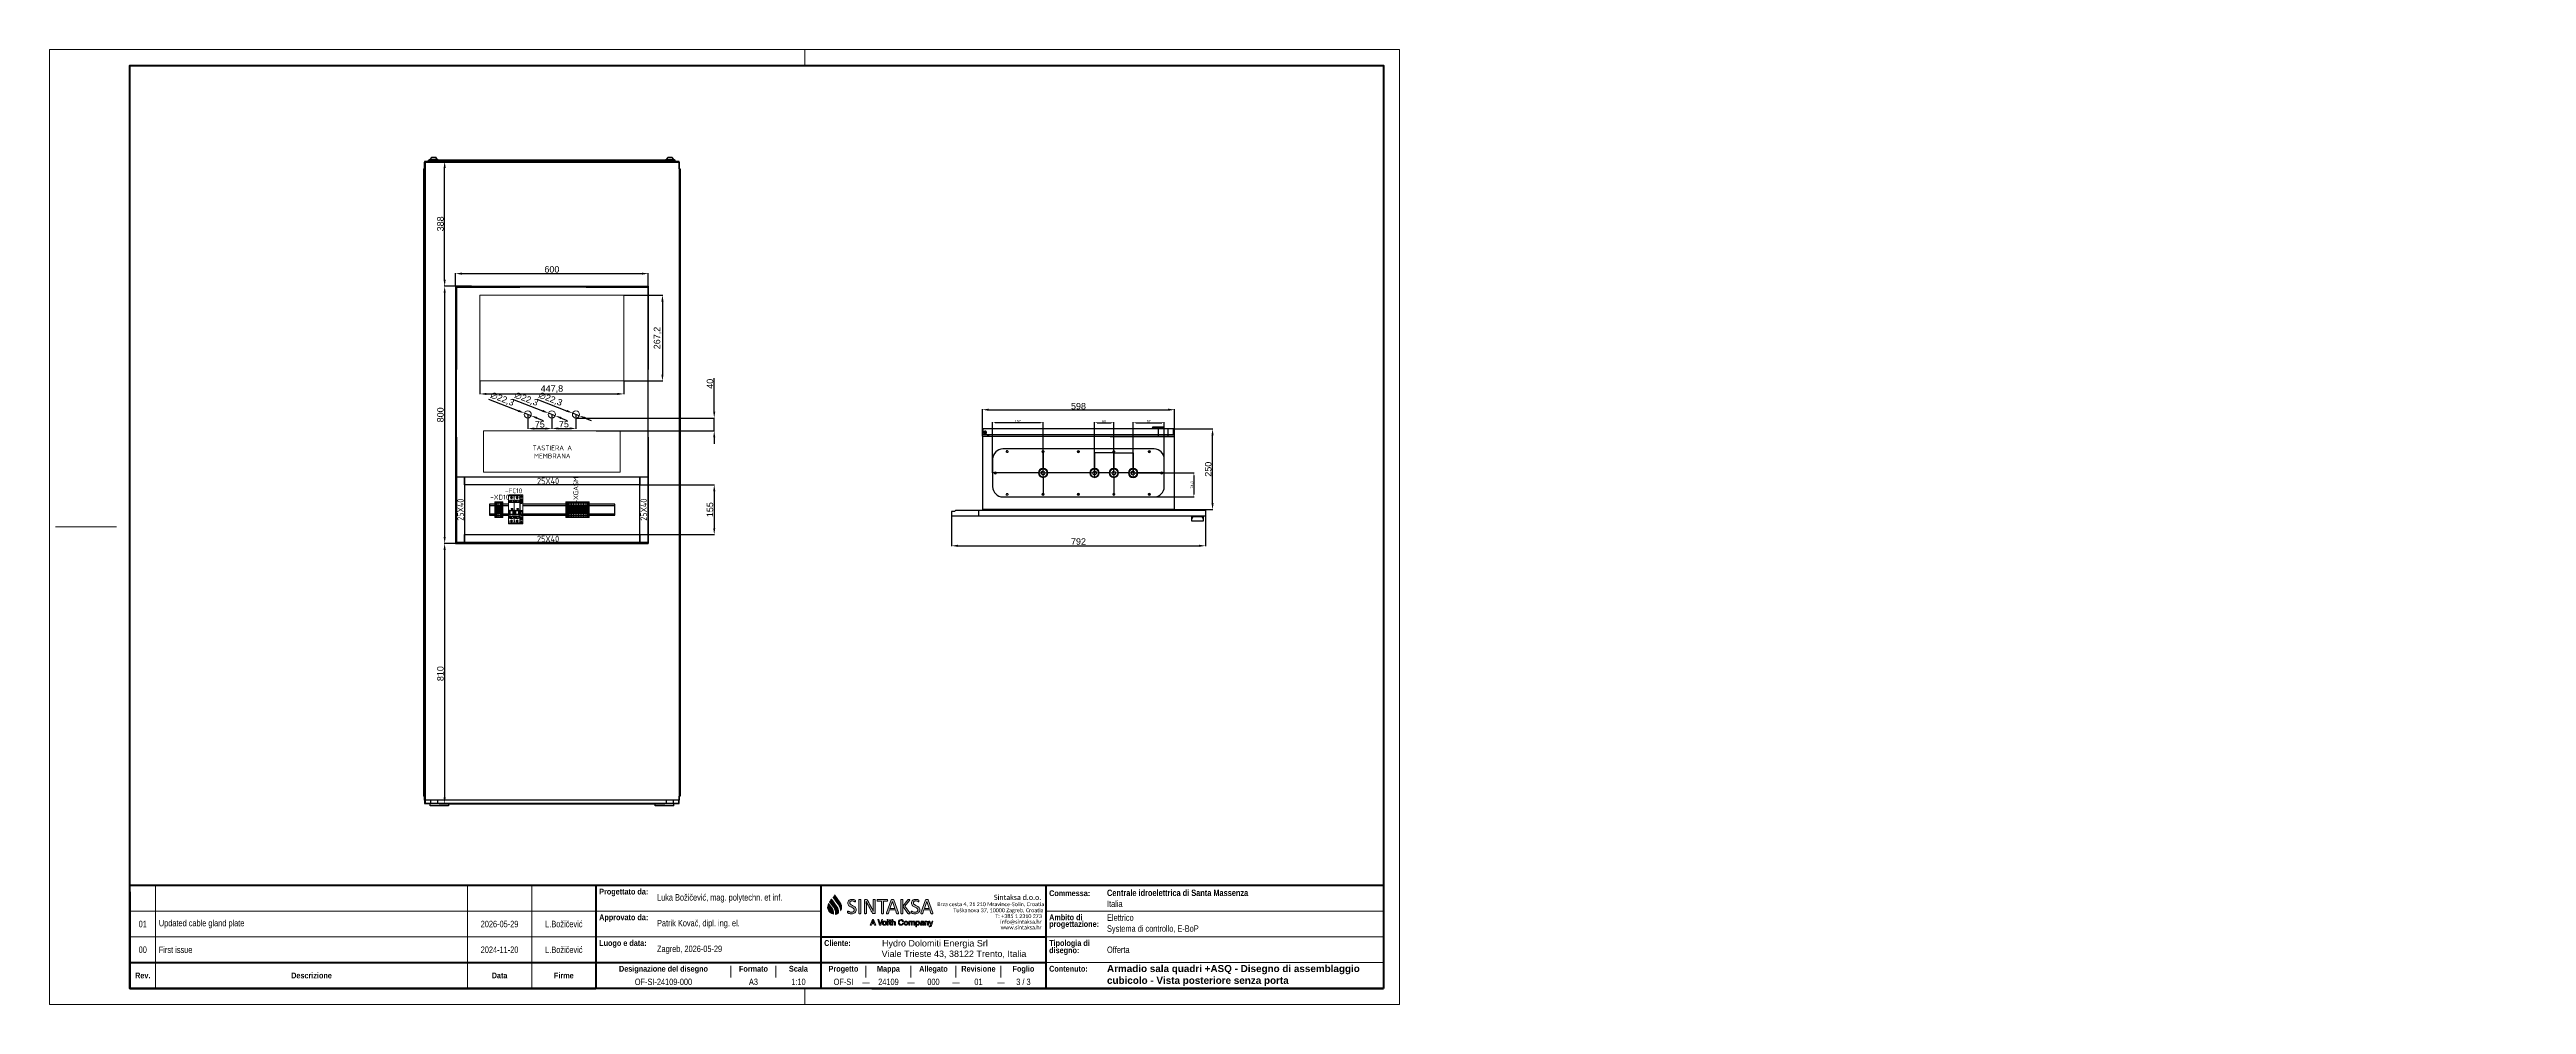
# Paper-space layout '3' of a CAD drawing. Header units: millimetres. Extents: x 346 to 1117, y 103 to 400.
# The model-space entities are those that its viewports show. They can reach past a viewport. Long polylines and large blocks are cut down to what shows.
import ezdxf
from ezdxf.enums import TextEntityAlignment as Align

# ---------------------------------------------------------------- set-up
doc = ezdxf.new("R2010")
doc.units = ezdxf.units.MM
doc.layers.add('! NO PLOT !', color=7, linetype='Continuous', true_color=0xff75dd, plot=False)
for name, color, linetype, lineweight in [('000-PI-Oprema', 30, 'Continuous', 5), ('SI-ORMAR-Oprema', 30, 'Continuous', 5), ('SI-SASTAVNICA-Ispuna', 222, 'Continuous', 9)]:
    doc.layers.add(name, color=color, linetype=linetype, lineweight=lineweight)
for name, color, linetype in [('000-PI-ORMAR', 2, 'Continuous'), ('000-PI_TEXT', 7, 'Continuous'), ('002-PI-Kabelska kanalica', 150, 'Continuous'), ('004-PI-DIN Šina', 3, 'Continuous'), ('Layer 1', 7, 'Continuous')]:
    doc.layers.add(name, color=color, linetype=linetype)
doc.styles.add('MtXpl_Calibri', font='calibri.ttf')
doc.styles.add('OPIS', font='arial.ttf')
doc.styles.add('PI0', font='isocpeur.ttf', dxfattribs={"width": 0.9})
doc.styles.get("Standard").update_dxf_attribs({"font": 'arial.ttf'})
doc.dimstyles.new('ISO-25-lb', dxfattribs={"dimtxt": 8, "dimasz": 8, "dimexe": 1.25, "dimexo": 0.625, "dimtad": 1, "dimtxsty": 'Standard', "dimcen": 5, "dimadec": 0, "dimazin": 0, "dimtfac": 1, "dimtmove": 0, "dimatfit": 3, "dimfxl": 1, "dimarcsym": 0})

psp = doc.layouts.new('3')

# ---------------------------------------------------------------- texts
at = {"layer": 'SI-SASTAVNICA-Ispuna', "linetype": 'Continuous', "style": 'OPIS'}
for s, p in [('Viale Trieste 43, 38122 Trento, Italia', (604.91, 117.74)), ('Hydro Dolomiti Energia Srl ', (605.04, 121.01))]:
    psp.add_text(s, height=2, dxfattribs=at).set_placement(p)
at = {"layer": 'SI-SASTAVNICA-Ispuna', "char_height": 2, "style": 'OPIS'}
for s, insert, width, attachment_point, line_spacing_factor in [('{\\fArial Narrow|b1|i0|c238|p34;Centrale idroelettrica di Santa Massenza\\P\\fArial Narrow|b0|i0|c238|p34;Italia}', (675.04, 135.98), 85, 4, 1.02), ('{\\fArial Narrow|b0|i0|c238|p34;Luka Božičević, mag. polytechn. et inf.}', (535.04, 135.98), 50, 4, 1.02), ('{\\fArial Narrow|b0|i0|c238|p34;Elettrico\\PSystema di controllo, E-BoP}', (675.04, 127.98), 85, 4, 1.02), ('{\\fArial Narrow|b0|i0|c238|p34;0\\fArial Narrow|b0|i0|c0|p34;1}', (375.04, 127.98), 8, 5, 0.75), ('{\\fArial Narrow|b0|i0|c238|p34;202\\fArial Narrow|b0|i0|c0|p34;6\\fArial Narrow|b0|i0|c238|p34;-\\fArial Narrow|b0|i0|c0|p34;05\\fArial Narrow|b0|i0|c238|p34;-2\\fArial Narrow|b0|i0|c0|p34;9}', (486.04, 127.98), 20, 5, 0.75), ('{\\fArial Narrow|b0|i0|c238|p34;L.Božičević}', (506.04, 127.98), 20, 5, 0.75), ('{\\fArial Narrow|b0|i0|c238|p34;Patrik Kovač, dipl. ing. el. }', (535.04, 127.98), 50, 4, 1.02), ('{\\fArial Narrow|b0|i0|c238|p34;00}', (375.04, 119.98), 8, 5, 0.75), ('{\\fArial Narrow|b0|i0|c238|p34;2024-11-20}', (486.04, 119.98), 20, 5, 0.75), ('{\\fArial Narrow|b0|i0|c238|p34;L.Božičević}', (506.04, 119.98), 20, 5, 0.75), ('{\\fArial Narrow|b0|i0|c238|p34;Zagreb, 202\\fArial Narrow|b0|i0|c0|p34;6\\fArial Narrow|b0|i0|c238|p34;-\\fArial Narrow|b0|i0|c0|p34;05\\fArial Narrow|b0|i0|c238|p34;-2\\fArial Narrow|b0|i0|c0|p34;9}', (535.04, 119.98), 50, 4, 0.75), ('{\\fArial Narrow|b0|i0|c238|p34;Offerta}', (675.04, 119.98), 85, 4, 1.02), ('{\\fArial Narrow|b0|i0|c238|p34;OF-SI-24109-000}', (537.04, 108.98), 42, 8, 0.84), ('{\\fArial Narrow|b0|i0|c238|p34;A3}', (565.04, 108.98), 14, 8, 0.84), ('{\\fArial Narrow|b0|i0|c238|p34;1:10}', (579.04, 108.98), 14, 8, 0.84), ('{\\fArial Narrow|b0|i0|c238|p34;OF-SI}', (593.04, 108.98), 14, 8, 0.84), ('{\\fArial Narrow|b0|i0|c238|p34;24109}', (607.04, 108.98), 14, 8, 0.84), ('{\\fArial Narrow|b0|i0|c238|p34;000}', (621.04, 108.98), 14, 8, 0.84), ('{\\fArial Narrow|b0|i0|c238|p34;0\\fArial Narrow|b0|i0|c0|p34;1}', (635.04, 108.98), 14, 8, 0.84), ('{\\fArial Narrow|b0|i0|c238|p34;3 / 3}', (649.04, 108.98), 14, 8, 0.84)]:
    psp.add_mtext(s, dxfattribs=dict(at, insert=insert, width=width, attachment_point=attachment_point, line_spacing_factor=line_spacing_factor))
at = {"layer": 'SI-SASTAVNICA-Ispuna', "attachment_point": 4, "style": 'OPIS'}
for s, insert, char_height, width in [('{\\fArial Narrow|b0|i0|c0|p34;Updated cable gland plate}', (380.04, 127.98), 2, 95.1337), ('{\\fArial Narrow|b0|i0|c238|p34;First issue}', (380.04, 119.98), 2, 95.1337), ('\\pxt8;{\\fArial|b1|i0|c238|p34;Armadio sala quadri +ASQ - Disegno di assemblaggio cubicolo - Vista posteriore senza porta}', (675.04, 111.98), 2.2, 85)]:
    psp.add_mtext(s, dxfattribs=dict(at, insert=insert, char_height=char_height, width=width))

msp = doc.modelspace()

# ---------------------------------------------------------------- texts
at = {"layer": '000-PI_TEXT', "style": 'PI0', "width": 0.9}
msp.add_text('-XGASM', height=15, rotation=90, dxfattribs=at).set_placement((52387.872, 37514.711), align=Align.MIDDLE)
for s, p in [('-XD10', (52151.072, 37492.974)), ('-FC10', (52194.514, 37512.849))]:
    msp.add_text(s, height=15, dxfattribs=at).set_placement(p, align=Align.MIDDLE)
at = {"layer": '000-PI_TEXT', "attachment_point": 5, "style": 'PI0'}
for s, insert, char_height, width in [('TASTIERA A MEMBRANA', (52314.493, 37633.564), 15, 177.97513), ('25X40', (52301.555, 37543.184), 20, 570), ('25X40', (52301.555, 37363.184), 20, 570)]:
    msp.add_mtext(s, dxfattribs=dict(at, insert=insert, char_height=char_height, width=width))
at = {"layer": '000-PI_TEXT', "char_height": 20, "width": 205, "attachment_point": 5, "rotation": 90, "style": 'PI0'}
for insert in [(52029.055, 37454.028), (52599.055, 37454.028)]:
    msp.add_mtext('25X40', dxfattribs=dict(at, insert=insert))

# ---------------------------------------------------------------- blocks, each defined once
blk = doc.blocks.new('SI-Sastavnica-LOGO')
at = {"true_color": 0x0063af}
h = blk.add_hatch(color=144, dxfattribs=at)
h.dxf.hatch_style = 1
edge = h.paths.add_edge_path()
edge.add_spline(control_points=[(2.2, 8.54), (2.51, 7.83), (3.14, 7.2), (3.95, 7.05)], knot_values=[3, 3, 3, 3, 4, 4, 4, 4], degree=3, periodic=0)
edge.add_spline(control_points=[(3.95, 7.05), (4.05, 8.19), (3.44, 8.97), (3.09, 9.4)], knot_values=[4, 4, 4, 4, 5, 5, 5, 5], degree=3, periodic=0)
edge.add_spline(control_points=[(3.09, 9.4), (3.09, 9.4), (3.05, 9.46), (3.05, 9.46)], knot_values=[0.00001, 0.00001, 0.00001, 0.00001, 1, 1, 1, 1], degree=3, periodic=0)
edge.add_spline(control_points=[(3.05, 9.46), (2.89, 9.66), (2.64, 9.99), (2.36, 10.39)], knot_values=[1, 1, 1, 1, 2, 2, 2, 2], degree=3, periodic=0)
edge.add_spline(control_points=[(2.36, 10.39), (2.13, 9.91), (1.92, 9.17), (2.2, 8.54)], knot_values=[2, 2, 2, 2, 3, 3, 3, 3], degree=3, periodic=0)
h = blk.add_hatch(color=144, dxfattribs=at)
h.dxf.hatch_style = 1
h.paths.add_polyline_path([(4.52, 7.02, 0.11041), (5.37, 7.29), (5.41, 7.54, 0.13358), (5.22, 8.93, 0.053392), (4.87, 9.58, 0.017784), (4.66, 9.86), (4.56, 9.98, -0.011238), (4.09, 10.61, 0.000613), (3.26, 11.76, 0.06778), (3.23, 11.71, 0.001183), (2.68, 10.92, 0.047851), (2.7, 10.88, 0.000843), (3.04, 10.42, 0.00669), (3.4, 9.93, -0.006258), (3.86, 9.32, -0.045911), (4.24, 8.66, -0.129032)])
h = blk.add_hatch(color=144, dxfattribs=at)
h.dxf.hatch_style = 1
h.paths.add_polyline_path([(4.98, 12.36), (4.33, 13.28, 0.000164), (3.61, 12.26, 0.344446), (3.61, 12.25, 0.000109), (3.8, 11.99, 0.00627), (4.82, 10.57, 0.008709), (4.99, 10.35, -0.019573), (5.33, 9.92, -0.058884), (5.78, 9.08, -0.100777), (6, 7.81, 0.080562), (6.48, 8.58, 0.073707), (6.59, 9.02, 0.055392), (6.58, 9.47, 0.070345), (6.35, 10.29, 0.03122), (6.17, 10.64), (6.12, 10.73, 0.001687)])
at = {"true_color": 0x777777}
h = blk.add_hatch(color=8, dxfattribs=at)
h.dxf.hatch_style = 1
h.paths.add_polyline_path([(13.54, 7.32, 0.13418), (13.55, 7.28, 0.136422), (13.6, 7.25, 0.066087), (13.77, 7.23, 0.017347), (13.9, 7.23, 0.046916), (14.03, 7.25, 0.091373), (14.08, 7.27, 0.143419), (14.11, 7.3, 0.127916), (14.12, 7.33, 0.000025), (14.12, 10.05, 0.005209), (14.11, 10.84), (14.11, 10.98, 0.010292), (14.41, 10.38, 0.002347), (15.43, 8.46, 0.006689), (15.91, 7.57, 0.025476), (15.99, 7.46, 0.05023), (16.08, 7.34, 0.110058), (16.23, 7.26, 0.061201), (16.38, 7.24, 0.001293), (16.6, 7.24, 0.062421), (16.67, 7.25, 0.223171), (16.82, 7.37, 0.103531), (16.85, 7.49, 0.000418), (16.85, 11.53, 0.245805), (16.8, 11.6, 0.073458), (16.75, 11.62, 0.038925), (16.66, 11.63, 0.037271), (16.43, 11.63, 0.047017), (16.35, 11.62, 0.067602), (16.3, 11.59, 0.25966), (16.26, 11.53, 0.000016), (16.26, 9.06, 0.00401), (16.27, 8.04, 0.007594), (15.71, 9.14, -0.000425), (14.57, 11.26, 0.023769), (14.49, 11.41, 0.036194), (14.43, 11.49, 0.170505), (14.22, 11.61, 0.045671), (14.09, 11.62, 0.001278), (13.77, 11.62, 0.162311), (13.61, 11.56, 0.13571), (13.55, 11.49, 0.089558), (13.54, 11.37, 0.000418)])
edge = h.paths.add_edge_path()
edge.add_spline(control_points=[(12.37, 9.43), (12.37, 10.49), (12.37, 11.54), (12.37, 11.54), (12.37, 11.56), (12.37, 11.57), (12.36, 11.58)], knot_values=[16, 16, 16, 16, 16.5, 16.5, 16.5, 17.5, 17.5, 17.5, 17.5], degree=3, periodic=0)
edge.add_spline(control_points=[(12.36, 11.58), (12.35, 11.6), (12.33, 11.61), (12.31, 11.62)], knot_values=[15, 15, 15, 15, 16, 16, 16, 16], degree=3, periodic=0)
edge.add_spline(control_points=[(12.31, 11.62), (12.29, 11.62), (12.26, 11.63), (12.22, 11.64)], knot_values=[14, 14, 14, 14, 15, 15, 15, 15], degree=3, periodic=0)
edge.add_spline(control_points=[(12.22, 11.64), (12.18, 11.64), (12.14, 11.65), (12.08, 11.65)], knot_values=[13, 13, 13, 13, 14, 14, 14, 14], degree=3, periodic=0)
edge.add_spline(control_points=[(12.08, 11.65), (12.03, 11.65), (11.98, 11.64), (11.95, 11.64)], knot_values=[12, 12, 12, 12, 13, 13, 13, 13], degree=3, periodic=0)
edge.add_spline(control_points=[(11.95, 11.64), (11.91, 11.63), (11.88, 11.62), (11.86, 11.62)], knot_values=[11, 11, 11, 11, 12, 12, 12, 12], degree=3, periodic=0)
edge.add_spline(control_points=[(11.86, 11.62), (11.83, 11.61), (11.81, 11.6), (11.8, 11.58)], knot_values=[10, 10, 10, 10, 11, 11, 11, 11], degree=3, periodic=0)
edge.add_spline(control_points=[(11.8, 11.58), (11.79, 11.57), (11.79, 11.56), (11.79, 11.54)], knot_values=[9, 9, 9, 9, 10, 10, 10, 10], degree=3, periodic=0)
edge.add_spline(control_points=[(11.79, 11.54), (11.79, 11.54), (11.79, 7.33), (11.79, 7.33), (11.79, 7.32), (11.79, 7.3), (11.8, 7.29)], knot_values=[7, 7, 7, 7, 8, 8, 8, 9, 9, 9, 9], degree=3, periodic=0)
edge.add_spline(control_points=[(11.8, 7.29), (11.81, 7.27), (11.83, 7.26), (11.85, 7.25)], knot_values=[6, 6, 6, 6, 7, 7, 7, 7], degree=3, periodic=0)
edge.add_spline(control_points=[(11.85, 7.25), (11.87, 7.25), (11.9, 7.24), (11.94, 7.23)], knot_values=[5, 5, 5, 5, 6, 6, 6, 6], degree=3, periodic=0)
edge.add_spline(control_points=[(11.94, 7.23), (11.98, 7.23), (12.03, 7.23), (12.08, 7.23)], knot_values=[4, 4, 4, 4, 5, 5, 5, 5], degree=3, periodic=0)
edge.add_spline(control_points=[(12.08, 7.23), (12.14, 7.23), (12.18, 7.23), (12.22, 7.23)], knot_values=[3, 3, 3, 3, 4, 4, 4, 4], degree=3, periodic=0)
edge.add_spline(control_points=[(12.22, 7.23), (12.26, 7.24), (12.29, 7.25), (12.31, 7.25)], knot_values=[2, 2, 2, 2, 3, 3, 3, 3], degree=3, periodic=0)
edge.add_spline(control_points=[(12.31, 7.25), (12.33, 7.26), (12.35, 7.27), (12.36, 7.29)], knot_values=[1, 1, 1, 1, 2, 2, 2, 2], degree=3, periodic=0)
edge.add_spline(control_points=[(12.36, 7.29), (12.37, 7.3), (12.37, 7.32), (12.37, 7.33)], knot_values=[0, 0, 0, 0, 1, 1, 1, 1], degree=3, periodic=0)
edge.add_spline(control_points=[(12.37, 7.33), (12.37, 7.33), (12.37, 8.38), (12.37, 9.43)], knot_values=[17.5, 17.5, 17.5, 17.5, 18, 18, 18, 18], degree=3, periodic=0)
edge = h.paths.add_edge_path()
edge.add_spline(control_points=[(10.31, 11.05), (10.38, 11.01), (10.45, 10.97), (10.5, 10.94)], knot_values=[47, 47, 47, 47, 48, 48, 48, 48], degree=3, periodic=0)
edge.add_spline(control_points=[(10.5, 10.94), (10.55, 10.91), (10.59, 10.89), (10.62, 10.89)], knot_values=[46, 46, 46, 46, 47, 47, 47, 47], degree=3, periodic=0)
edge.add_spline(control_points=[(10.62, 10.89), (10.63, 10.89), (10.65, 10.9), (10.66, 10.91)], knot_values=[45, 45, 45, 45, 46, 46, 46, 46], degree=3, periodic=0)
edge.add_spline(control_points=[(10.66, 10.91), (10.67, 10.92), (10.68, 10.94), (10.69, 10.96)], knot_values=[44, 44, 44, 44, 45, 45, 45, 45], degree=3, periodic=0)
edge.add_spline(control_points=[(10.69, 10.96), (10.7, 10.98), (10.7, 11), (10.7, 11.04)], knot_values=[43, 43, 43, 43, 44, 44, 44, 44], degree=3, periodic=0)
edge.add_spline(control_points=[(10.7, 11.04), (10.71, 11.07), (10.71, 11.1), (10.71, 11.14)], knot_values=[42, 42, 42, 42, 43, 43, 43, 43], degree=3, periodic=0)
edge.add_spline(control_points=[(10.71, 11.14), (10.71, 11.19), (10.71, 11.22), (10.71, 11.25)], knot_values=[41, 41, 41, 41, 42, 42, 42, 42], degree=3, periodic=0)
edge.add_spline(control_points=[(10.71, 11.25), (10.7, 11.28), (10.7, 11.3), (10.7, 11.32)], knot_values=[40, 40, 40, 40, 41, 41, 41, 41], degree=3, periodic=0)
edge.add_spline(control_points=[(10.7, 11.32), (10.69, 11.34), (10.69, 11.35), (10.68, 11.37)], knot_values=[39, 39, 39, 39, 40, 40, 40, 40], degree=3, periodic=0)
edge.add_spline(control_points=[(10.68, 11.37), (10.67, 11.38), (10.66, 11.4), (10.64, 11.42)], knot_values=[38, 38, 38, 38, 39, 39, 39, 39], degree=3, periodic=0)
edge.add_spline(control_points=[(10.64, 11.42), (10.62, 11.44), (10.57, 11.47), (10.5, 11.5)], knot_values=[37, 37, 37, 37, 38, 38, 38, 38], degree=3, periodic=0)
edge.add_spline(control_points=[(10.5, 11.5), (10.44, 11.54), (10.36, 11.57), (10.27, 11.6)], knot_values=[36, 36, 36, 36, 37, 37, 37, 37], degree=3, periodic=0)
edge.add_spline(control_points=[(10.27, 11.6), (10.18, 11.62), (10.09, 11.65), (9.99, 11.66)], knot_values=[35, 35, 35, 35, 36, 36, 36, 36], degree=3, periodic=0)
edge.add_spline(control_points=[(9.99, 11.66), (9.9, 11.68), (9.8, 11.69), (9.7, 11.69)], knot_values=[34, 34, 34, 34, 35, 35, 35, 35], degree=3, periodic=0)
edge.add_spline(control_points=[(9.7, 11.69), (9.51, 11.69), (9.33, 11.66), (9.17, 11.61)], knot_values=[33, 33, 33, 33, 34, 34, 34, 34], degree=3, periodic=0)
edge.add_spline(control_points=[(9.17, 11.61), (9.01, 11.56), (8.87, 11.49), (8.75, 11.39)], knot_values=[32, 32, 32, 32, 33, 33, 33, 33], degree=3, periodic=0)
edge.add_spline(control_points=[(8.75, 11.39), (8.63, 11.29), (8.54, 11.17), (8.47, 11.03)], knot_values=[31, 31, 31, 31, 32, 32, 32, 32], degree=3, periodic=0)
edge.add_spline(control_points=[(8.47, 11.03), (8.4, 10.89), (8.37, 10.72), (8.37, 10.54)], knot_values=[30, 30, 30, 30, 31, 31, 31, 31], degree=3, periodic=0)
edge.add_spline(control_points=[(8.37, 10.54), (8.37, 10.36), (8.4, 10.21), (8.46, 10.08)], knot_values=[29, 29, 29, 29, 30, 30, 30, 30], degree=3, periodic=0)
edge.add_spline(control_points=[(8.46, 10.08), (8.51, 9.96), (8.59, 9.84), (8.68, 9.75)], knot_values=[28, 28, 28, 28, 29, 29, 29, 29], degree=3, periodic=0)
edge.add_spline(control_points=[(8.68, 9.75), (8.77, 9.65), (8.88, 9.57), (9, 9.5)], knot_values=[27, 27, 27, 27, 28, 28, 28, 28], degree=3, periodic=0)
edge.add_spline(control_points=[(9, 9.5), (9.11, 9.43), (9.23, 9.37), (9.36, 9.31)], knot_values=[26, 26, 26, 26, 27, 27, 27, 27], degree=3, periodic=0)
edge.add_spline(control_points=[(9.36, 9.31), (9.48, 9.25), (9.6, 9.2), (9.72, 9.14)], knot_values=[25, 25, 25, 25, 26, 26, 26, 26], degree=3, periodic=0)
edge.add_spline(control_points=[(9.72, 9.14), (9.84, 9.09), (9.95, 9.03), (10.04, 8.96)], knot_values=[24, 24, 24, 24, 25, 25, 25, 25], degree=3, periodic=0)
edge.add_spline(control_points=[(10.04, 8.96), (10.13, 8.89), (10.21, 8.82), (10.26, 8.73)], knot_values=[23, 23, 23, 23, 24, 24, 24, 24], degree=3, periodic=0)
edge.add_spline(control_points=[(10.26, 8.73), (10.32, 8.64), (10.35, 8.53), (10.35, 8.41)], knot_values=[22, 22, 22, 22, 23, 23, 23, 23], degree=3, periodic=0)
edge.add_spline(control_points=[(10.35, 8.41), (10.35, 8.29), (10.33, 8.19), (10.29, 8.1)], knot_values=[21, 21, 21, 21, 22, 22, 22, 22], degree=3, periodic=0)
edge.add_spline(control_points=[(10.29, 8.1), (10.25, 8.01), (10.19, 7.93), (10.11, 7.87)], knot_values=[20, 20, 20, 20, 21, 21, 21, 21], degree=3, periodic=0)
edge.add_spline(control_points=[(10.11, 7.87), (10.04, 7.81), (9.95, 7.76), (9.84, 7.73)], knot_values=[19, 19, 19, 19, 20, 20, 20, 20], degree=3, periodic=0)
edge.add_spline(control_points=[(9.84, 7.73), (9.74, 7.7), (9.62, 7.68), (9.49, 7.68)], knot_values=[18, 18, 18, 18, 19, 19, 19, 19], degree=3, periodic=0)
edge.add_spline(control_points=[(9.49, 7.68), (9.33, 7.68), (9.18, 7.7), (9.05, 7.74)], knot_values=[17, 17, 17, 17, 18, 18, 18, 18], degree=3, periodic=0)
edge.add_spline(control_points=[(9.05, 7.74), (8.93, 7.78), (8.82, 7.82), (8.73, 7.87)], knot_values=[16, 16, 16, 16, 17, 17, 17, 17], degree=3, periodic=0)
edge.add_spline(control_points=[(8.73, 7.87), (8.64, 7.91), (8.56, 7.95), (8.5, 7.99)], knot_values=[15, 15, 15, 15, 16, 16, 16, 16], degree=3, periodic=0)
edge.add_spline(control_points=[(8.5, 7.99), (8.45, 8.03), (8.4, 8.05), (8.37, 8.05)], knot_values=[14, 14, 14, 14, 15, 15, 15, 15], degree=3, periodic=0)
edge.add_spline(control_points=[(8.37, 8.05), (8.35, 8.05), (8.34, 8.04), (8.32, 8.04)], knot_values=[13, 13, 13, 13, 14, 14, 14, 14], degree=3, periodic=0)
edge.add_spline(control_points=[(8.32, 8.04), (8.31, 8.03), (8.3, 8.01), (8.29, 7.99)], knot_values=[12, 12, 12, 12, 13, 13, 13, 13], degree=3, periodic=0)
edge.add_spline(control_points=[(8.29, 7.99), (8.28, 7.97), (8.27, 7.95), (8.27, 7.91)], knot_values=[11, 11, 11, 11, 12, 12, 12, 12], degree=3, periodic=0)
edge.add_spline(control_points=[(8.27, 7.91), (8.26, 7.88), (8.26, 7.84), (8.26, 7.79)], knot_values=[10, 10, 10, 10, 11, 11, 11, 11], degree=3, periodic=0)
edge.add_spline(control_points=[(8.26, 7.79), (8.26, 7.72), (8.27, 7.66), (8.28, 7.62)], knot_values=[9, 9, 9, 9, 10, 10, 10, 10], degree=3, periodic=0)
edge.add_spline(control_points=[(8.28, 7.62), (8.29, 7.58), (8.31, 7.55), (8.34, 7.52)], knot_values=[8, 8, 8, 8, 9, 9, 9, 9], degree=3, periodic=0)
edge.add_spline(control_points=[(8.34, 7.52), (8.36, 7.49), (8.41, 7.46), (8.48, 7.42)], knot_values=[7, 7, 7, 7, 8, 8, 8, 8], degree=3, periodic=0)
edge.add_spline(control_points=[(8.48, 7.42), (8.54, 7.38), (8.63, 7.35), (8.72, 7.31)], knot_values=[6, 6, 6, 6, 7, 7, 7, 7], degree=3, periodic=0)
edge.add_spline(control_points=[(8.72, 7.31), (8.82, 7.27), (8.93, 7.24), (9.06, 7.22)], knot_values=[5, 5, 5, 5, 6, 6, 6, 6], degree=3, periodic=0)
edge.add_spline(control_points=[(9.06, 7.22), (9.18, 7.19), (9.32, 7.18), (9.47, 7.18)], knot_values=[4, 4, 4, 4, 5, 5, 5, 5], degree=3, periodic=0)
edge.add_spline(control_points=[(9.47, 7.18), (9.68, 7.18), (9.87, 7.21), (10.05, 7.27)], knot_values=[3, 3, 3, 3, 4, 4, 4, 4], degree=3, periodic=0)
edge.add_spline(control_points=[(10.05, 7.27), (10.24, 7.32), (10.39, 7.41), (10.53, 7.52)], knot_values=[2, 2, 2, 2, 3, 3, 3, 3], degree=3, periodic=0)
edge.add_spline(control_points=[(10.53, 7.52), (10.66, 7.63), (10.77, 7.77), (10.84, 7.93)], knot_values=[1, 1, 1, 1, 2, 2, 2, 2], degree=3, periodic=0)
edge.add_spline(control_points=[(10.84, 7.93), (10.92, 8.09), (10.96, 8.27), (10.96, 8.47)], knot_values=[0, 0, 0, 0, 1, 1, 1, 1], degree=3, periodic=0)
edge.add_spline(control_points=[(10.96, 8.47), (10.96, 8.65), (10.93, 8.8), (10.87, 8.93)], knot_values=[61, 61, 61, 61, 62, 62, 62, 62], degree=3, periodic=0)
edge.add_spline(control_points=[(10.87, 8.93), (10.81, 9.05), (10.74, 9.16), (10.64, 9.26)], knot_values=[60, 60, 60, 60, 61, 61, 61, 61], degree=3, periodic=0)
edge.add_spline(control_points=[(10.64, 9.26), (10.55, 9.35), (10.44, 9.43), (10.32, 9.5)], knot_values=[59, 59, 59, 59, 60, 60, 60, 60], degree=3, periodic=0)
edge.add_spline(control_points=[(10.32, 9.5), (10.2, 9.57), (10.08, 9.63), (9.96, 9.69)], knot_values=[58, 58, 58, 58, 59, 59, 59, 59], degree=3, periodic=0)
edge.add_spline(control_points=[(9.96, 9.69), (9.83, 9.75), (9.71, 9.81), (9.59, 9.86)], knot_values=[57, 57, 57, 57, 58, 58, 58, 58], degree=3, periodic=0)
edge.add_spline(control_points=[(9.59, 9.86), (9.47, 9.92), (9.37, 9.98), (9.27, 10.05)], knot_values=[56, 56, 56, 56, 57, 57, 57, 57], degree=3, periodic=0)
edge.add_spline(control_points=[(9.27, 10.05), (9.18, 10.12), (9.1, 10.19), (9.05, 10.28)], knot_values=[55, 55, 55, 55, 56, 56, 56, 56], degree=3, periodic=0)
edge.add_spline(control_points=[(9.05, 10.28), (8.99, 10.37), (8.96, 10.47), (8.96, 10.6)], knot_values=[54, 54, 54, 54, 55, 55, 55, 55], degree=3, periodic=0)
edge.add_spline(control_points=[(8.96, 10.6), (8.96, 10.68), (8.98, 10.76), (9.01, 10.83)], knot_values=[53, 53, 53, 53, 54, 54, 54, 54], degree=3, periodic=0)
edge.add_spline(control_points=[(9.01, 10.83), (9.04, 10.91), (9.08, 10.97), (9.14, 11.03)], knot_values=[52, 52, 52, 52, 53, 53, 53, 53], degree=3, periodic=0)
edge.add_spline(control_points=[(9.14, 11.03), (9.2, 11.08), (9.27, 11.12), (9.36, 11.16)], knot_values=[51, 51, 51, 51, 52, 52, 52, 52], degree=3, periodic=0)
edge.add_spline(control_points=[(9.36, 11.16), (9.45, 11.19), (9.56, 11.21), (9.68, 11.21)], knot_values=[50, 50, 50, 50, 51, 51, 51, 51], degree=3, periodic=0)
edge.add_spline(control_points=[(9.68, 11.21), (9.81, 11.21), (9.93, 11.19), (10.03, 11.16)], knot_values=[49, 49, 49, 49, 50, 50, 50, 50], degree=3, periodic=0)
edge.add_spline(control_points=[(10.03, 11.16), (10.14, 11.12), (10.23, 11.09), (10.31, 11.05)], knot_values=[48, 48, 48, 48, 49, 49, 49, 49], degree=3, periodic=0)
edge = h.paths.add_edge_path()
edge.add_spline(control_points=[(26.79, 10.46), (27.16, 10.89), (27.52, 11.33), (27.52, 11.33), (27.56, 11.38), (27.59, 11.42), (27.6, 11.45)], knot_values=[37, 37, 37, 37, 37.5, 37.5, 37.5, 38.5, 38.5, 38.5, 38.5], degree=3, periodic=0)
edge.add_spline(control_points=[(27.6, 11.45), (27.62, 11.48), (27.63, 11.51), (27.63, 11.54)], knot_values=[36, 36, 36, 36, 37, 37, 37, 37], degree=3, periodic=0)
edge.add_spline(control_points=[(27.63, 11.54), (27.63, 11.55), (27.62, 11.57), (27.61, 11.58)], knot_values=[35, 35, 35, 35, 36, 36, 36, 36], degree=3, periodic=0)
edge.add_spline(control_points=[(27.61, 11.58), (27.61, 11.59), (27.59, 11.61), (27.57, 11.61)], knot_values=[34, 34, 34, 34, 35, 35, 35, 35], degree=3, periodic=0)
edge.add_spline(control_points=[(27.57, 11.61), (27.55, 11.62), (27.52, 11.63), (27.48, 11.64)], knot_values=[33, 33, 33, 33, 34, 34, 34, 34], degree=3, periodic=0)
edge.add_spline(control_points=[(27.48, 11.64), (27.45, 11.64), (27.4, 11.65), (27.34, 11.65)], knot_values=[32, 32, 32, 32, 33, 33, 33, 33], degree=3, periodic=0)
edge.add_spline(control_points=[(27.34, 11.65), (27.28, 11.65), (27.24, 11.64), (27.2, 11.64)], knot_values=[31, 31, 31, 31, 32, 32, 32, 32], degree=3, periodic=0)
edge.add_spline(control_points=[(27.2, 11.64), (27.16, 11.63), (27.13, 11.63), (27.1, 11.62)], knot_values=[30, 30, 30, 30, 31, 31, 31, 31], degree=3, periodic=0)
edge.add_spline(control_points=[(27.1, 11.62), (27.08, 11.61), (27.06, 11.6), (27.04, 11.59)], knot_values=[29, 29, 29, 29, 30, 30, 30, 30], degree=3, periodic=0)
edge.add_spline(control_points=[(27.04, 11.59), (27.02, 11.57), (27, 11.56), (26.99, 11.54)], knot_values=[28, 28, 28, 28, 29, 29, 29, 29], degree=3, periodic=0)
edge.add_spline(control_points=[(26.99, 11.54), (26.99, 11.54), (25.44, 9.59), (25.44, 9.59), (25.44, 9.59), (25.44, 10.08), (25.44, 10.56)], knot_values=[26.5, 26.5, 26.5, 26.5, 27.5, 27.5, 27.5, 28, 28, 28, 28], degree=3, periodic=0)
edge.add_spline(control_points=[(25.44, 10.56), (25.44, 11.05), (25.44, 11.54), (25.44, 11.54), (25.44, 11.56), (25.43, 11.57), (25.43, 11.58)], knot_values=[25, 25, 25, 25, 25.5, 25.5, 25.5, 26.5, 26.5, 26.5, 26.5], degree=3, periodic=0)
edge.add_spline(control_points=[(25.43, 11.58), (25.42, 11.6), (25.4, 11.61), (25.38, 11.62)], knot_values=[24, 24, 24, 24, 25, 25, 25, 25], degree=3, periodic=0)
edge.add_spline(control_points=[(25.38, 11.62), (25.36, 11.62), (25.33, 11.63), (25.29, 11.64)], knot_values=[23, 23, 23, 23, 24, 24, 24, 24], degree=3, periodic=0)
edge.add_spline(control_points=[(25.29, 11.64), (25.25, 11.64), (25.2, 11.65), (25.15, 11.65)], knot_values=[22, 22, 22, 22, 23, 23, 23, 23], degree=3, periodic=0)
edge.add_spline(control_points=[(25.15, 11.65), (25.09, 11.65), (25.05, 11.64), (25.01, 11.64)], knot_values=[21, 21, 21, 21, 22, 22, 22, 22], degree=3, periodic=0)
edge.add_spline(control_points=[(25.01, 11.64), (24.97, 11.63), (24.94, 11.62), (24.92, 11.62)], knot_values=[20, 20, 20, 20, 21, 21, 21, 21], degree=3, periodic=0)
edge.add_spline(control_points=[(24.92, 11.62), (24.9, 11.61), (24.88, 11.6), (24.87, 11.58)], knot_values=[19, 19, 19, 19, 20, 20, 20, 20], degree=3, periodic=0)
edge.add_spline(control_points=[(24.87, 11.58), (24.86, 11.57), (24.86, 11.56), (24.86, 11.54)], knot_values=[18, 18, 18, 18, 19, 19, 19, 19], degree=3, periodic=0)
edge.add_spline(control_points=[(24.86, 11.54), (24.86, 11.54), (24.86, 7.33), (24.86, 7.33), (24.86, 7.32), (24.86, 7.3), (24.87, 7.29)], knot_values=[16, 16, 16, 16, 17, 17, 17, 18, 18, 18, 18], degree=3, periodic=0)
edge.add_spline(control_points=[(24.87, 7.29), (24.88, 7.27), (24.9, 7.26), (24.92, 7.25)], knot_values=[15, 15, 15, 15, 16, 16, 16, 16], degree=3, periodic=0)
edge.add_spline(control_points=[(24.92, 7.25), (24.94, 7.25), (24.97, 7.24), (25.01, 7.23)], knot_values=[14, 14, 14, 14, 15, 15, 15, 15], degree=3, periodic=0)
edge.add_spline(control_points=[(25.01, 7.23), (25.05, 7.23), (25.09, 7.23), (25.15, 7.23)], knot_values=[13, 13, 13, 13, 14, 14, 14, 14], degree=3, periodic=0)
edge.add_spline(control_points=[(25.15, 7.23), (25.2, 7.23), (25.25, 7.23), (25.29, 7.23)], knot_values=[12, 12, 12, 12, 13, 13, 13, 13], degree=3, periodic=0)
edge.add_spline(control_points=[(25.29, 7.23), (25.33, 7.24), (25.36, 7.25), (25.38, 7.25)], knot_values=[11, 11, 11, 11, 12, 12, 12, 12], degree=3, periodic=0)
edge.add_spline(control_points=[(25.38, 7.25), (25.4, 7.26), (25.42, 7.27), (25.43, 7.29)], knot_values=[10, 10, 10, 10, 11, 11, 11, 11], degree=3, periodic=0)
edge.add_spline(control_points=[(25.43, 7.29), (25.43, 7.3), (25.44, 7.32), (25.44, 7.33)], knot_values=[9, 9, 9, 9, 10, 10, 10, 10], degree=3, periodic=0)
edge.add_spline(control_points=[(25.44, 7.33), (25.44, 7.33), (25.44, 9.52), (25.44, 9.52), (25.44, 9.52), (25.84, 8.98), (26.24, 8.43)], knot_values=[7.5, 7.5, 7.5, 7.5, 8.5, 8.5, 8.5, 9, 9, 9, 9], degree=3, periodic=0)
edge.add_spline(control_points=[(26.24, 8.43), (26.65, 7.88), (27.05, 7.33), (27.05, 7.33), (27.07, 7.31), (27.09, 7.29), (27.11, 7.27)], knot_values=[6, 6, 6, 6, 6.5, 6.5, 6.5, 7.5, 7.5, 7.5, 7.5], degree=3, periodic=0)
edge.add_spline(control_points=[(27.11, 7.27), (27.14, 7.25), (27.17, 7.24), (27.22, 7.23)], knot_values=[5, 5, 5, 5, 6, 6, 6, 6], degree=3, periodic=0)
edge.add_spline(control_points=[(27.22, 7.23), (27.27, 7.23), (27.34, 7.23), (27.42, 7.23)], knot_values=[4, 4, 4, 4, 5, 5, 5, 5], degree=3, periodic=0)
edge.add_spline(control_points=[(27.42, 7.23), (27.48, 7.23), (27.53, 7.23), (27.57, 7.23)], knot_values=[3, 3, 3, 3, 4, 4, 4, 4], degree=3, periodic=0)
edge.add_spline(control_points=[(27.57, 7.23), (27.6, 7.24), (27.63, 7.25), (27.66, 7.26)], knot_values=[2, 2, 2, 2, 3, 3, 3, 3], degree=3, periodic=0)
edge.add_spline(control_points=[(27.66, 7.26), (27.68, 7.26), (27.69, 7.28), (27.7, 7.29)], knot_values=[1, 1, 1, 1, 2, 2, 2, 2], degree=3, periodic=0)
edge.add_spline(control_points=[(27.7, 7.29), (27.71, 7.31), (27.71, 7.32), (27.71, 7.34)], knot_values=[0, 0, 0, 0, 1, 1, 1, 1], degree=3, periodic=0)
edge.add_spline(control_points=[(27.71, 7.34), (27.71, 7.35), (27.71, 7.37), (27.7, 7.39)], knot_values=[41, 41, 41, 41, 42, 42, 42, 42], degree=3, periodic=0)
edge.add_spline(control_points=[(27.7, 7.39), (27.69, 7.41), (27.67, 7.45), (27.63, 7.51)], knot_values=[40, 40, 40, 40, 41, 41, 41, 41], degree=3, periodic=0)
edge.add_spline(control_points=[(27.63, 7.51), (27.63, 7.51), (26.07, 9.59), (26.07, 9.59), (26.07, 9.59), (26.43, 10.02), (26.79, 10.46)], knot_values=[38.5, 38.5, 38.5, 38.5, 39.5, 39.5, 39.5, 40, 40, 40, 40], degree=3, periodic=0)
edge = h.paths.add_edge_path()
edge.add_spline(control_points=[(28.96, 11.61), (28.8, 11.56), (28.66, 11.49), (28.54, 11.39)], knot_values=[32, 32, 32, 32, 33, 33, 33, 33], degree=3, periodic=0)
edge.add_spline(control_points=[(28.54, 11.39), (28.42, 11.29), (28.33, 11.17), (28.26, 11.03)], knot_values=[31, 31, 31, 31, 32, 32, 32, 32], degree=3, periodic=0)
edge.add_spline(control_points=[(28.26, 11.03), (28.2, 10.89), (28.16, 10.72), (28.16, 10.54)], knot_values=[30, 30, 30, 30, 31, 31, 31, 31], degree=3, periodic=0)
edge.add_spline(control_points=[(28.16, 10.54), (28.16, 10.36), (28.19, 10.21), (28.25, 10.08)], knot_values=[29, 29, 29, 29, 30, 30, 30, 30], degree=3, periodic=0)
edge.add_spline(control_points=[(28.25, 10.08), (28.31, 9.96), (28.38, 9.84), (28.48, 9.75)], knot_values=[28, 28, 28, 28, 29, 29, 29, 29], degree=3, periodic=0)
edge.add_spline(control_points=[(28.48, 9.75), (28.57, 9.65), (28.67, 9.57), (28.79, 9.5)], knot_values=[27, 27, 27, 27, 28, 28, 28, 28], degree=3, periodic=0)
edge.add_spline(control_points=[(28.79, 9.5), (28.91, 9.43), (29.03, 9.37), (29.15, 9.31)], knot_values=[26, 26, 26, 26, 27, 27, 27, 27], degree=3, periodic=0)
edge.add_spline(control_points=[(29.15, 9.31), (29.28, 9.25), (29.4, 9.2), (29.52, 9.14)], knot_values=[25, 25, 25, 25, 26, 26, 26, 26], degree=3, periodic=0)
edge.add_spline(control_points=[(29.52, 9.14), (29.63, 9.09), (29.74, 9.03), (29.83, 8.96)], knot_values=[24, 24, 24, 24, 25, 25, 25, 25], degree=3, periodic=0)
edge.add_spline(control_points=[(29.83, 8.96), (29.93, 8.89), (30, 8.82), (30.06, 8.73)], knot_values=[23, 23, 23, 23, 24, 24, 24, 24], degree=3, periodic=0)
edge.add_spline(control_points=[(30.06, 8.73), (30.11, 8.64), (30.14, 8.53), (30.14, 8.41)], knot_values=[22, 22, 22, 22, 23, 23, 23, 23], degree=3, periodic=0)
edge.add_spline(control_points=[(30.14, 8.41), (30.14, 8.29), (30.12, 8.19), (30.08, 8.1)], knot_values=[21, 21, 21, 21, 22, 22, 22, 22], degree=3, periodic=0)
edge.add_spline(control_points=[(30.08, 8.1), (30.04, 8.01), (29.98, 7.93), (29.91, 7.87)], knot_values=[20, 20, 20, 20, 21, 21, 21, 21], degree=3, periodic=0)
edge.add_spline(control_points=[(29.91, 7.87), (29.83, 7.81), (29.74, 7.76), (29.63, 7.73)], knot_values=[19, 19, 19, 19, 20, 20, 20, 20], degree=3, periodic=0)
edge.add_spline(control_points=[(29.63, 7.73), (29.53, 7.7), (29.41, 7.68), (29.29, 7.68)], knot_values=[18, 18, 18, 18, 19, 19, 19, 19], degree=3, periodic=0)
edge.add_spline(control_points=[(29.29, 7.68), (29.12, 7.68), (28.97, 7.7), (28.85, 7.74)], knot_values=[17, 17, 17, 17, 18, 18, 18, 18], degree=3, periodic=0)
edge.add_spline(control_points=[(28.85, 7.74), (28.72, 7.78), (28.61, 7.82), (28.52, 7.87)], knot_values=[16, 16, 16, 16, 17, 17, 17, 17], degree=3, periodic=0)
edge.add_spline(control_points=[(28.52, 7.87), (28.43, 7.91), (28.36, 7.95), (28.3, 7.99)], knot_values=[15, 15, 15, 15, 16, 16, 16, 16], degree=3, periodic=0)
edge.add_spline(control_points=[(28.3, 7.99), (28.24, 8.03), (28.2, 8.05), (28.16, 8.05)], knot_values=[14, 14, 14, 14, 15, 15, 15, 15], degree=3, periodic=0)
edge.add_spline(control_points=[(28.16, 8.05), (28.15, 8.05), (28.13, 8.04), (28.12, 8.04)], knot_values=[13, 13, 13, 13, 14, 14, 14, 14], degree=3, periodic=0)
edge.add_spline(control_points=[(28.12, 8.04), (28.1, 8.03), (28.09, 8.01), (28.08, 7.99)], knot_values=[12, 12, 12, 12, 13, 13, 13, 13], degree=3, periodic=0)
edge.add_spline(control_points=[(28.08, 7.99), (28.07, 7.97), (28.07, 7.95), (28.06, 7.91)], knot_values=[11, 11, 11, 11, 12, 12, 12, 12], degree=3, periodic=0)
edge.add_spline(control_points=[(28.06, 7.91), (28.06, 7.88), (28.06, 7.84), (28.06, 7.79)], knot_values=[10, 10, 10, 10, 11, 11, 11, 11], degree=3, periodic=0)
edge.add_spline(control_points=[(28.06, 7.79), (28.06, 7.72), (28.06, 7.66), (28.07, 7.62)], knot_values=[9, 9, 9, 9, 10, 10, 10, 10], degree=3, periodic=0)
edge.add_spline(control_points=[(28.07, 7.62), (28.09, 7.58), (28.11, 7.55), (28.13, 7.52)], knot_values=[8, 8, 8, 8, 9, 9, 9, 9], degree=3, periodic=0)
edge.add_spline(control_points=[(28.13, 7.52), (28.16, 7.49), (28.2, 7.46), (28.27, 7.42)], knot_values=[7, 7, 7, 7, 8, 8, 8, 8], degree=3, periodic=0)
edge.add_spline(control_points=[(28.27, 7.42), (28.34, 7.38), (28.42, 7.35), (28.52, 7.31)], knot_values=[6, 6, 6, 6, 7, 7, 7, 7], degree=3, periodic=0)
edge.add_spline(control_points=[(28.52, 7.31), (28.62, 7.27), (28.73, 7.24), (28.85, 7.22)], knot_values=[5, 5, 5, 5, 6, 6, 6, 6], degree=3, periodic=0)
edge.add_spline(control_points=[(28.85, 7.22), (28.98, 7.19), (29.11, 7.18), (29.26, 7.18)], knot_values=[4, 4, 4, 4, 5, 5, 5, 5], degree=3, periodic=0)
edge.add_spline(control_points=[(29.26, 7.18), (29.47, 7.18), (29.67, 7.21), (29.85, 7.27)], knot_values=[3, 3, 3, 3, 4, 4, 4, 4], degree=3, periodic=0)
edge.add_spline(control_points=[(29.85, 7.27), (30.03, 7.32), (30.19, 7.41), (30.32, 7.52)], knot_values=[2, 2, 2, 2, 3, 3, 3, 3], degree=3, periodic=0)
edge.add_spline(control_points=[(30.32, 7.52), (30.46, 7.63), (30.56, 7.77), (30.64, 7.93)], knot_values=[1, 1, 1, 1, 2, 2, 2, 2], degree=3, periodic=0)
edge.add_spline(control_points=[(30.64, 7.93), (30.71, 8.09), (30.75, 8.27), (30.75, 8.47)], knot_values=[0, 0, 0, 0, 1, 1, 1, 1], degree=3, periodic=0)
edge.add_spline(control_points=[(30.75, 8.47), (30.75, 8.65), (30.72, 8.8), (30.66, 8.93)], knot_values=[61, 61, 61, 61, 62, 62, 62, 62], degree=3, periodic=0)
edge.add_spline(control_points=[(30.66, 8.93), (30.61, 9.05), (30.53, 9.16), (30.44, 9.26)], knot_values=[60, 60, 60, 60, 61, 61, 61, 61], degree=3, periodic=0)
edge.add_spline(control_points=[(30.44, 9.26), (30.34, 9.35), (30.24, 9.43), (30.12, 9.5)], knot_values=[59, 59, 59, 59, 60, 60, 60, 60], degree=3, periodic=0)
edge.add_spline(control_points=[(30.12, 9.5), (30, 9.57), (29.88, 9.63), (29.75, 9.69)], knot_values=[58, 58, 58, 58, 59, 59, 59, 59], degree=3, periodic=0)
edge.add_spline(control_points=[(29.75, 9.69), (29.63, 9.75), (29.51, 9.81), (29.39, 9.86)], knot_values=[57, 57, 57, 57, 58, 58, 58, 58], degree=3, periodic=0)
edge.add_spline(control_points=[(29.39, 9.86), (29.27, 9.92), (29.16, 9.98), (29.07, 10.05)], knot_values=[56, 56, 56, 56, 57, 57, 57, 57], degree=3, periodic=0)
edge.add_spline(control_points=[(29.07, 10.05), (28.97, 10.12), (28.9, 10.19), (28.84, 10.28)], knot_values=[55, 55, 55, 55, 56, 56, 56, 56], degree=3, periodic=0)
edge.add_spline(control_points=[(28.84, 10.28), (28.78, 10.37), (28.76, 10.47), (28.76, 10.6)], knot_values=[54, 54, 54, 54, 55, 55, 55, 55], degree=3, periodic=0)
edge.add_spline(control_points=[(28.76, 10.6), (28.76, 10.68), (28.77, 10.76), (28.8, 10.83)], knot_values=[53, 53, 53, 53, 54, 54, 54, 54], degree=3, periodic=0)
edge.add_spline(control_points=[(28.8, 10.83), (28.83, 10.91), (28.87, 10.97), (28.93, 11.03)], knot_values=[52, 52, 52, 52, 53, 53, 53, 53], degree=3, periodic=0)
edge.add_spline(control_points=[(28.93, 11.03), (28.99, 11.08), (29.07, 11.12), (29.16, 11.16)], knot_values=[51, 51, 51, 51, 52, 52, 52, 52], degree=3, periodic=0)
edge.add_spline(control_points=[(29.16, 11.16), (29.25, 11.19), (29.35, 11.21), (29.47, 11.21)], knot_values=[50, 50, 50, 50, 51, 51, 51, 51], degree=3, periodic=0)
edge.add_spline(control_points=[(29.47, 11.21), (29.61, 11.21), (29.72, 11.19), (29.83, 11.16)], knot_values=[49, 49, 49, 49, 50, 50, 50, 50], degree=3, periodic=0)
edge.add_spline(control_points=[(29.83, 11.16), (29.93, 11.12), (30.02, 11.09), (30.1, 11.05)], knot_values=[48, 48, 48, 48, 49, 49, 49, 49], degree=3, periodic=0)
edge.add_spline(control_points=[(30.1, 11.05), (30.18, 11.01), (30.24, 10.97), (30.29, 10.94)], knot_values=[47, 47, 47, 47, 48, 48, 48, 48], degree=3, periodic=0)
edge.add_spline(control_points=[(30.29, 10.94), (30.35, 10.91), (30.39, 10.89), (30.41, 10.89)], knot_values=[46, 46, 46, 46, 47, 47, 47, 47], degree=3, periodic=0)
edge.add_spline(control_points=[(30.41, 10.89), (30.43, 10.89), (30.44, 10.9), (30.45, 10.91)], knot_values=[45, 45, 45, 45, 46, 46, 46, 46], degree=3, periodic=0)
edge.add_spline(control_points=[(30.45, 10.91), (30.47, 10.92), (30.48, 10.94), (30.48, 10.96)], knot_values=[44, 44, 44, 44, 45, 45, 45, 45], degree=3, periodic=0)
edge.add_spline(control_points=[(30.48, 10.96), (30.49, 10.98), (30.49, 11), (30.5, 11.04)], knot_values=[43, 43, 43, 43, 44, 44, 44, 44], degree=3, periodic=0)
edge.add_spline(control_points=[(30.5, 11.04), (30.5, 11.07), (30.5, 11.1), (30.5, 11.14)], knot_values=[42, 42, 42, 42, 43, 43, 43, 43], degree=3, periodic=0)
edge.add_spline(control_points=[(30.5, 11.14), (30.5, 11.19), (30.5, 11.22), (30.5, 11.25)], knot_values=[41, 41, 41, 41, 42, 42, 42, 42], degree=3, periodic=0)
edge.add_spline(control_points=[(30.5, 11.25), (30.5, 11.28), (30.49, 11.3), (30.49, 11.32)], knot_values=[40, 40, 40, 40, 41, 41, 41, 41], degree=3, periodic=0)
edge.add_spline(control_points=[(30.49, 11.32), (30.49, 11.34), (30.48, 11.35), (30.47, 11.37)], knot_values=[39, 39, 39, 39, 40, 40, 40, 40], degree=3, periodic=0)
edge.add_spline(control_points=[(30.47, 11.37), (30.47, 11.38), (30.45, 11.4), (30.43, 11.42)], knot_values=[38, 38, 38, 38, 39, 39, 39, 39], degree=3, periodic=0)
edge.add_spline(control_points=[(30.43, 11.42), (30.41, 11.44), (30.36, 11.47), (30.3, 11.5)], knot_values=[37, 37, 37, 37, 38, 38, 38, 38], degree=3, periodic=0)
edge.add_spline(control_points=[(30.3, 11.5), (30.23, 11.54), (30.15, 11.57), (30.06, 11.6)], knot_values=[36, 36, 36, 36, 37, 37, 37, 37], degree=3, periodic=0)
edge.add_spline(control_points=[(30.06, 11.6), (29.98, 11.62), (29.89, 11.65), (29.79, 11.66)], knot_values=[35, 35, 35, 35, 36, 36, 36, 36], degree=3, periodic=0)
edge.add_spline(control_points=[(29.79, 11.66), (29.69, 11.68), (29.59, 11.69), (29.49, 11.69)], knot_values=[34, 34, 34, 34, 35, 35, 35, 35], degree=3, periodic=0)
edge.add_spline(control_points=[(29.49, 11.69), (29.31, 11.69), (29.13, 11.66), (28.96, 11.61)], knot_values=[33, 33, 33, 33, 34, 34, 34, 34], degree=3, periodic=0)
edge = h.paths.add_edge_path()
edge.add_spline(control_points=[(31.66, 7.34), (31.66, 7.34), (32.02, 8.4), (32.02, 8.4), (32.02, 8.4), (32.48, 8.4), (32.93, 8.4)], knot_values=[9.5, 9.5, 9.5, 9.5, 10.5, 10.5, 10.5, 11, 11, 11, 11], degree=3, periodic=0)
edge.add_spline(control_points=[(32.93, 8.4), (33.39, 8.4), (33.84, 8.4), (33.84, 8.4), (33.84, 8.4), (33.94, 8.13), (34.03, 7.86)], knot_values=[8.5, 8.5, 8.5, 8.5, 9, 9, 9, 9.5, 9.5, 9.5, 9.5], degree=3, periodic=0)
edge.add_spline(control_points=[(34.03, 7.86), (34.13, 7.6), (34.22, 7.33), (34.22, 7.33), (34.23, 7.31), (34.24, 7.29), (34.25, 7.28)], knot_values=[7, 7, 7, 7, 7.5, 7.5, 7.5, 8.5, 8.5, 8.5, 8.5], degree=3, periodic=0)
edge.add_spline(control_points=[(34.25, 7.28), (34.26, 7.27), (34.27, 7.25), (34.3, 7.25)], knot_values=[6, 6, 6, 6, 7, 7, 7, 7], degree=3, periodic=0)
edge.add_spline(control_points=[(34.3, 7.25), (34.32, 7.24), (34.35, 7.23), (34.39, 7.23)], knot_values=[5, 5, 5, 5, 6, 6, 6, 6], degree=3, periodic=0)
edge.add_spline(control_points=[(34.39, 7.23), (34.43, 7.23), (34.49, 7.23), (34.56, 7.23)], knot_values=[4, 4, 4, 4, 5, 5, 5, 5], degree=3, periodic=0)
edge.add_spline(control_points=[(34.56, 7.23), (34.63, 7.23), (34.68, 7.23), (34.73, 7.23)], knot_values=[3, 3, 3, 3, 4, 4, 4, 4], degree=3, periodic=0)
edge.add_spline(control_points=[(34.73, 7.23), (34.77, 7.24), (34.8, 7.25), (34.82, 7.26)], knot_values=[2, 2, 2, 2, 3, 3, 3, 3], degree=3, periodic=0)
edge.add_spline(control_points=[(34.82, 7.26), (34.83, 7.28), (34.84, 7.3), (34.84, 7.33)], knot_values=[1, 1, 1, 1, 2, 2, 2, 2], degree=3, periodic=0)
edge.add_spline(control_points=[(34.84, 7.33), (34.84, 7.36), (34.83, 7.4), (34.81, 7.45)], knot_values=[0, 0, 0, 0, 1, 1, 1, 1], degree=3, periodic=0)
edge.add_spline(control_points=[(34.81, 7.45), (34.81, 7.45), (34.44, 8.47), (34.08, 9.49)], knot_values=[28.5, 28.5, 28.5, 28.5, 29, 29, 29, 29], degree=3, periodic=0)
edge.add_spline(control_points=[(34.08, 9.49), (33.71, 10.5), (33.34, 11.52), (33.34, 11.52), (33.33, 11.54), (33.32, 11.56), (33.31, 11.58)], knot_values=[27, 27, 27, 27, 27.5, 27.5, 27.5, 28.5, 28.5, 28.5, 28.5], degree=3, periodic=0)
edge.add_spline(control_points=[(33.31, 11.58), (33.29, 11.6), (33.27, 11.61), (33.24, 11.62)], knot_values=[26, 26, 26, 26, 27, 27, 27, 27], degree=3, periodic=0)
edge.add_spline(control_points=[(33.24, 11.62), (33.21, 11.63), (33.17, 11.64), (33.12, 11.64)], knot_values=[25, 25, 25, 25, 26, 26, 26, 26], degree=3, periodic=0)
edge.add_spline(control_points=[(33.12, 11.64), (33.07, 11.64), (33.02, 11.65), (32.94, 11.65)], knot_values=[24, 24, 24, 24, 25, 25, 25, 25], degree=3, periodic=0)
edge.add_spline(control_points=[(32.94, 11.65), (32.88, 11.65), (32.82, 11.64), (32.78, 11.64)], knot_values=[23, 23, 23, 23, 24, 24, 24, 24], degree=3, periodic=0)
edge.add_spline(control_points=[(32.78, 11.64), (32.73, 11.64), (32.7, 11.63), (32.67, 11.62)], knot_values=[22, 22, 22, 22, 23, 23, 23, 23], degree=3, periodic=0)
edge.add_spline(control_points=[(32.67, 11.62), (32.64, 11.61), (32.62, 11.6), (32.6, 11.58)], knot_values=[21, 21, 21, 21, 22, 22, 22, 22], degree=3, periodic=0)
edge.add_spline(control_points=[(32.6, 11.58), (32.59, 11.57), (32.58, 11.55), (32.57, 11.52)], knot_values=[20, 20, 20, 20, 21, 21, 21, 21], degree=3, periodic=0)
edge.add_spline(control_points=[(32.57, 11.52), (32.57, 11.52), (31.1, 7.46), (31.1, 7.46), (31.08, 7.41), (31.07, 7.36), (31.07, 7.33)], knot_values=[18, 18, 18, 18, 19, 19, 19, 20, 20, 20, 20], degree=3, periodic=0)
edge.add_spline(control_points=[(31.07, 7.33), (31.07, 7.3), (31.08, 7.28), (31.09, 7.27)], knot_values=[17, 17, 17, 17, 18, 18, 18, 18], degree=3, periodic=0)
edge.add_spline(control_points=[(31.09, 7.27), (31.11, 7.25), (31.14, 7.24), (31.18, 7.23)], knot_values=[16, 16, 16, 16, 17, 17, 17, 17], degree=3, periodic=0)
edge.add_spline(control_points=[(31.18, 7.23), (31.22, 7.23), (31.28, 7.23), (31.34, 7.23)], knot_values=[15, 15, 15, 15, 16, 16, 16, 16], degree=3, periodic=0)
edge.add_spline(control_points=[(31.34, 7.23), (31.41, 7.23), (31.46, 7.23), (31.5, 7.23)], knot_values=[14, 14, 14, 14, 15, 15, 15, 15], degree=3, periodic=0)
edge.add_spline(control_points=[(31.5, 7.23), (31.54, 7.24), (31.57, 7.24), (31.59, 7.25)], knot_values=[13, 13, 13, 13, 14, 14, 14, 14], degree=3, periodic=0)
edge.add_spline(control_points=[(31.59, 7.25), (31.61, 7.26), (31.63, 7.28), (31.64, 7.29)], knot_values=[12, 12, 12, 12, 13, 13, 13, 13], degree=3, periodic=0)
edge.add_spline(control_points=[(31.64, 7.29), (31.65, 7.31), (31.66, 7.32), (31.66, 7.34)], knot_values=[11, 11, 11, 11, 12, 12, 12, 12], degree=3, periodic=0)
h.paths.add_polyline_path([(32.93, 11.04), (32.92, 11.04), (32.17, 8.86), (33.69, 8.86)], flags=16)
edge = h.paths.add_edge_path()
edge.add_spline(control_points=[(20.66, 7.23), (20.72, 7.23), (20.77, 7.23), (20.81, 7.23)], knot_values=[14, 14, 14, 14, 15, 15, 15, 15], degree=3, periodic=0)
edge.add_spline(control_points=[(20.81, 7.23), (20.85, 7.24), (20.88, 7.24), (20.9, 7.25)], knot_values=[13, 13, 13, 13, 14, 14, 14, 14], degree=3, periodic=0)
edge.add_spline(control_points=[(20.9, 7.25), (20.92, 7.26), (20.94, 7.28), (20.95, 7.29)], knot_values=[12, 12, 12, 12, 13, 13, 13, 13], degree=3, periodic=0)
edge.add_spline(control_points=[(20.95, 7.29), (20.96, 7.31), (20.97, 7.32), (20.98, 7.34)], knot_values=[11, 11, 11, 11, 12, 12, 12, 12], degree=3, periodic=0)
edge.add_spline(control_points=[(20.98, 7.34), (20.98, 7.34), (21.34, 8.4), (21.34, 8.4), (21.34, 8.4), (21.79, 8.4), (22.25, 8.4)], knot_values=[9.5, 9.5, 9.5, 9.5, 10.5, 10.5, 10.5, 11, 11, 11, 11], degree=3, periodic=0)
edge.add_spline(control_points=[(22.25, 8.4), (22.7, 8.4), (23.16, 8.4), (23.16, 8.4), (23.16, 8.4), (23.25, 8.13), (23.35, 7.86)], knot_values=[8.5, 8.5, 8.5, 8.5, 9, 9, 9, 9.5, 9.5, 9.5, 9.5], degree=3, periodic=0)
edge.add_spline(control_points=[(23.35, 7.86), (23.44, 7.6), (23.53, 7.33), (23.53, 7.33), (23.54, 7.31), (23.55, 7.29), (23.56, 7.28)], knot_values=[7, 7, 7, 7, 7.5, 7.5, 7.5, 8.5, 8.5, 8.5, 8.5], degree=3, periodic=0)
edge.add_spline(control_points=[(23.56, 7.28), (23.57, 7.27), (23.59, 7.25), (23.61, 7.25)], knot_values=[6, 6, 6, 6, 7, 7, 7, 7], degree=3, periodic=0)
edge.add_spline(control_points=[(23.61, 7.25), (23.63, 7.24), (23.66, 7.23), (23.7, 7.23)], knot_values=[5, 5, 5, 5, 6, 6, 6, 6], degree=3, periodic=0)
edge.add_spline(control_points=[(23.7, 7.23), (23.75, 7.23), (23.8, 7.23), (23.87, 7.23)], knot_values=[4, 4, 4, 4, 5, 5, 5, 5], degree=3, periodic=0)
edge.add_spline(control_points=[(23.87, 7.23), (23.94, 7.23), (24, 7.23), (24.04, 7.23)], knot_values=[3, 3, 3, 3, 4, 4, 4, 4], degree=3, periodic=0)
edge.add_spline(control_points=[(24.04, 7.23), (24.08, 7.24), (24.11, 7.25), (24.13, 7.26)], knot_values=[2, 2, 2, 2, 3, 3, 3, 3], degree=3, periodic=0)
edge.add_spline(control_points=[(24.13, 7.26), (24.15, 7.28), (24.16, 7.3), (24.16, 7.33)], knot_values=[1, 1, 1, 1, 2, 2, 2, 2], degree=3, periodic=0)
edge.add_spline(control_points=[(24.16, 7.33), (24.15, 7.36), (24.14, 7.4), (24.13, 7.45)], knot_values=[0, 0, 0, 0, 1, 1, 1, 1], degree=3, periodic=0)
edge.add_spline(control_points=[(24.13, 7.45), (24.13, 7.45), (23.76, 8.47), (23.39, 9.49)], knot_values=[28.5, 28.5, 28.5, 28.5, 29, 29, 29, 29], degree=3, periodic=0)
edge.add_spline(control_points=[(23.39, 9.49), (23.02, 10.5), (22.66, 11.52), (22.66, 11.52), (22.65, 11.54), (22.64, 11.56), (22.62, 11.58)], knot_values=[27, 27, 27, 27, 27.5, 27.5, 27.5, 28.5, 28.5, 28.5, 28.5], degree=3, periodic=0)
edge.add_spline(control_points=[(22.62, 11.58), (22.6, 11.6), (22.58, 11.61), (22.55, 11.62)], knot_values=[26, 26, 26, 26, 27, 27, 27, 27], degree=3, periodic=0)
edge.add_spline(control_points=[(22.55, 11.62), (22.52, 11.63), (22.48, 11.64), (22.44, 11.64)], knot_values=[25, 25, 25, 25, 26, 26, 26, 26], degree=3, periodic=0)
edge.add_spline(control_points=[(22.44, 11.64), (22.39, 11.64), (22.33, 11.65), (22.26, 11.65)], knot_values=[24, 24, 24, 24, 25, 25, 25, 25], degree=3, periodic=0)
edge.add_spline(control_points=[(22.26, 11.65), (22.19, 11.65), (22.13, 11.64), (22.09, 11.64)], knot_values=[23, 23, 23, 23, 24, 24, 24, 24], degree=3, periodic=0)
edge.add_spline(control_points=[(22.09, 11.64), (22.05, 11.64), (22.01, 11.63), (21.98, 11.62)], knot_values=[22, 22, 22, 22, 23, 23, 23, 23], degree=3, periodic=0)
edge.add_spline(control_points=[(21.98, 11.62), (21.95, 11.61), (21.93, 11.6), (21.92, 11.58)], knot_values=[21, 21, 21, 21, 22, 22, 22, 22], degree=3, periodic=0)
edge.add_spline(control_points=[(21.92, 11.58), (21.9, 11.57), (21.89, 11.55), (21.88, 11.52)], knot_values=[20, 20, 20, 20, 21, 21, 21, 21], degree=3, periodic=0)
edge.add_spline(control_points=[(21.88, 11.52), (21.88, 11.52), (20.41, 7.46), (20.41, 7.46), (20.4, 7.41), (20.39, 7.36), (20.38, 7.33)], knot_values=[18, 18, 18, 18, 19, 19, 19, 20, 20, 20, 20], degree=3, periodic=0)
edge.add_spline(control_points=[(20.38, 7.33), (20.38, 7.3), (20.39, 7.28), (20.41, 7.27)], knot_values=[17, 17, 17, 17, 18, 18, 18, 18], degree=3, periodic=0)
edge.add_spline(control_points=[(20.41, 7.27), (20.42, 7.25), (20.45, 7.24), (20.5, 7.23)], knot_values=[16, 16, 16, 16, 17, 17, 17, 17], degree=3, periodic=0)
edge.add_spline(control_points=[(20.5, 7.23), (20.54, 7.23), (20.59, 7.23), (20.66, 7.23)], knot_values=[15, 15, 15, 15, 16, 16, 16, 16], degree=3, periodic=0)
h.paths.add_polyline_path([(22.24, 11.04), (22.24, 11.04), (21.48, 8.86), (23.01, 8.86)], flags=16)
edge = h.paths.add_edge_path()
edge.add_spline(control_points=[(18.83, 9.23), (18.83, 8.28), (18.83, 7.33), (18.83, 7.33), (18.83, 7.32), (18.83, 7.3), (18.84, 7.29)], knot_values=[13, 13, 13, 13, 13.5, 13.5, 13.5, 14.5, 14.5, 14.5, 14.5], degree=3, periodic=0)
edge.add_spline(control_points=[(18.84, 7.29), (18.85, 7.27), (18.86, 7.26), (18.89, 7.25)], knot_values=[12, 12, 12, 12, 13, 13, 13, 13], degree=3, periodic=0)
edge.add_spline(control_points=[(18.89, 7.25), (18.91, 7.25), (18.94, 7.24), (18.98, 7.23)], knot_values=[11, 11, 11, 11, 12, 12, 12, 12], degree=3, periodic=0)
edge.add_spline(control_points=[(18.98, 7.23), (19.02, 7.23), (19.06, 7.23), (19.12, 7.23)], knot_values=[10, 10, 10, 10, 11, 11, 11, 11], degree=3, periodic=0)
edge.add_spline(control_points=[(19.12, 7.23), (19.17, 7.23), (19.22, 7.23), (19.26, 7.23)], knot_values=[9, 9, 9, 9, 10, 10, 10, 10], degree=3, periodic=0)
edge.add_spline(control_points=[(19.26, 7.23), (19.29, 7.24), (19.32, 7.25), (19.35, 7.25)], knot_values=[8, 8, 8, 8, 9, 9, 9, 9], degree=3, periodic=0)
edge.add_spline(control_points=[(19.35, 7.25), (19.37, 7.26), (19.38, 7.27), (19.4, 7.29)], knot_values=[7, 7, 7, 7, 8, 8, 8, 8], degree=3, periodic=0)
edge.add_spline(control_points=[(19.4, 7.29), (19.4, 7.3), (19.41, 7.32), (19.41, 7.33)], knot_values=[6, 6, 6, 6, 7, 7, 7, 7], degree=3, periodic=0)
edge.add_spline(control_points=[(19.41, 7.33), (19.41, 7.33), (19.41, 11.13), (19.41, 11.13), (19.41, 11.13), (19.72, 11.13), (20.02, 11.13)], knot_values=[4.5, 4.5, 4.5, 4.5, 5.5, 5.5, 5.5, 6, 6, 6, 6], degree=3, periodic=0)
edge.add_spline(control_points=[(20.02, 11.13), (20.33, 11.13), (20.64, 11.13), (20.64, 11.13), (20.66, 11.13), (20.68, 11.14), (20.69, 11.14)], knot_values=[3, 3, 3, 3, 3.5, 3.5, 3.5, 4.5, 4.5, 4.5, 4.5], degree=3, periodic=0)
edge.add_spline(control_points=[(20.69, 11.14), (20.7, 11.15), (20.72, 11.17), (20.73, 11.19)], knot_values=[2, 2, 2, 2, 3, 3, 3, 3], degree=3, periodic=0)
edge.add_spline(control_points=[(20.73, 11.19), (20.74, 11.21), (20.74, 11.23), (20.75, 11.26)], knot_values=[1, 1, 1, 1, 2, 2, 2, 2], degree=3, periodic=0)
edge.add_spline(control_points=[(20.75, 11.26), (20.75, 11.29), (20.76, 11.33), (20.76, 11.37)], knot_values=[0, 0, 0, 0, 1, 1, 1, 1], degree=3, periodic=0)
edge.add_spline(control_points=[(20.76, 11.37), (20.76, 11.42), (20.75, 11.45), (20.75, 11.49)], knot_values=[28, 28, 28, 28, 29, 29, 29, 29], degree=3, periodic=0)
edge.add_spline(control_points=[(20.75, 11.49), (20.74, 11.52), (20.74, 11.55), (20.73, 11.57)], knot_values=[27, 27, 27, 27, 28, 28, 28, 28], degree=3, periodic=0)
edge.add_spline(control_points=[(20.73, 11.57), (20.72, 11.59), (20.7, 11.6), (20.69, 11.61)], knot_values=[26, 26, 26, 26, 27, 27, 27, 27], degree=3, periodic=0)
edge.add_spline(control_points=[(20.69, 11.61), (20.68, 11.62), (20.66, 11.62), (20.64, 11.62)], knot_values=[25, 25, 25, 25, 26, 26, 26, 26], degree=3, periodic=0)
edge.add_spline(control_points=[(20.64, 11.62), (20.64, 11.62), (17.59, 11.62), (17.59, 11.62), (17.58, 11.62), (17.56, 11.62), (17.55, 11.61)], knot_values=[23, 23, 23, 23, 24, 24, 24, 25, 25, 25, 25], degree=3, periodic=0)
edge.add_spline(control_points=[(17.55, 11.61), (17.53, 11.6), (17.52, 11.59), (17.51, 11.57)], knot_values=[22, 22, 22, 22, 23, 23, 23, 23], degree=3, periodic=0)
edge.add_spline(control_points=[(17.51, 11.57), (17.5, 11.55), (17.49, 11.52), (17.49, 11.49)], knot_values=[21, 21, 21, 21, 22, 22, 22, 22], degree=3, periodic=0)
edge.add_spline(control_points=[(17.49, 11.49), (17.48, 11.45), (17.48, 11.42), (17.48, 11.37)], knot_values=[20, 20, 20, 20, 21, 21, 21, 21], degree=3, periodic=0)
edge.add_spline(control_points=[(17.48, 11.37), (17.48, 11.33), (17.48, 11.29), (17.49, 11.26)], knot_values=[19, 19, 19, 19, 20, 20, 20, 20], degree=3, periodic=0)
edge.add_spline(control_points=[(17.49, 11.26), (17.49, 11.23), (17.5, 11.21), (17.51, 11.19)], knot_values=[18, 18, 18, 18, 19, 19, 19, 19], degree=3, periodic=0)
edge.add_spline(control_points=[(17.51, 11.19), (17.52, 11.17), (17.53, 11.15), (17.55, 11.14)], knot_values=[17, 17, 17, 17, 18, 18, 18, 18], degree=3, periodic=0)
edge.add_spline(control_points=[(17.55, 11.14), (17.56, 11.14), (17.58, 11.13), (17.59, 11.13)], knot_values=[16, 16, 16, 16, 17, 17, 17, 17], degree=3, periodic=0)
edge.add_spline(control_points=[(17.59, 11.13), (17.59, 11.13), (18.83, 11.13), (18.83, 11.13), (18.83, 11.13), (18.83, 10.18), (18.83, 9.23)], knot_values=[14.5, 14.5, 14.5, 14.5, 15.5, 15.5, 15.5, 16, 16, 16, 16], degree=3, periodic=0)
h = blk.add_hatch(color=8, dxfattribs=at)
h.dxf.hatch_style = 1
edge = h.paths.add_edge_path()
edge.add_spline(control_points=[(30.73, 4.27), (30.73, 4.64), (30.54, 4.95), (30.14, 4.95)], knot_values=[4, 4, 4, 4, 5, 5, 5, 5], degree=3, periodic=0)
edge.add_spline(control_points=[(30.14, 4.95), (29.98, 4.95), (29.83, 4.88), (29.75, 4.74)], knot_values=[3, 3, 3, 3, 4, 4, 4, 4], degree=3, periodic=0)
edge.add_spline(control_points=[(29.75, 4.74), (29.75, 4.74), (29.74, 4.74), (29.74, 4.74), (29.74, 4.74), (29.74, 4.74), (29.74, 4.74)], knot_values=[1.99999, 1.99999, 1.99999, 1.99999, 2.99999, 2.99999, 2.99999, 3, 3, 3, 3], degree=3, periodic=0)
edge.add_spline(control_points=[(29.74, 4.74), (29.74, 4.74), (29.74, 4.91), (29.74, 4.91), (29.74, 4.91), (29.74, 4.91), (29.74, 4.91)], knot_values=[0.99999, 0.99999, 0.99999, 0.99999, 1.99998, 1.99998, 1.99998, 1.99999, 1.99999, 1.99999, 1.99999], degree=3, periodic=0)
edge.add_spline(control_points=[(29.74, 4.91), (29.74, 4.91), (29.48, 4.91), (29.48, 4.91)], knot_values=[0.00001, 0.00001, 0.00001, 0.00001, 0.99999, 0.99999, 0.99999, 0.99999], degree=3, periodic=0)
edge.add_spline(control_points=[(29.48, 4.91), (29.48, 4.91), (29.48, 3.18), (29.48, 3.18), (29.48, 3.18), (29.76, 3.18), (29.76, 3.18), (29.76, 3.18), (29.76, 3.81), (29.76, 3.81), (29.76, 3.81), (29.76, 3.81), (29.76, 3.81)], knot_values=[7.00004, 7.00004, 7.00004, 7.00004, 8.00004, 8.00004, 8.00004, 9.00004, 9.00004, 9.00004, 10.00004, 10.00004, 10.00004, 11, 11, 11, 11], degree=3, periodic=0)
edge.add_spline(control_points=[(29.76, 3.81), (29.85, 3.67), (30.02, 3.61), (30.19, 3.61)], knot_values=[6, 6, 6, 6, 7, 7, 7, 7], degree=3, periodic=0)
edge.add_spline(control_points=[(30.19, 3.61), (30.56, 3.61), (30.73, 3.93), (30.73, 4.27)], knot_values=[5, 5, 5, 5, 6, 6, 6, 6], degree=3, periodic=0)
edge = h.paths.add_edge_path(flags=16)
edge.add_spline(control_points=[(29.75, 4.28), (29.75, 4.55), (29.87, 4.73), (30.1, 4.73)], knot_values=[0, 0, 0, 0, 1, 1, 1, 1], degree=3, periodic=0)
edge.add_spline(control_points=[(30.1, 4.73), (30.33, 4.73), (30.45, 4.51), (30.45, 4.28)], knot_values=[3, 3, 3, 3, 4, 4, 4, 4], degree=3, periodic=0)
edge.add_spline(control_points=[(30.45, 4.28), (30.45, 4.06), (30.36, 3.83), (30.1, 3.83)], knot_values=[2, 2, 2, 2, 3, 3, 3, 3], degree=3, periodic=0)
edge.add_spline(control_points=[(30.1, 3.83), (29.88, 3.83), (29.75, 4.02), (29.75, 4.28)], knot_values=[1, 1, 1, 1, 2, 2, 2, 2], degree=3, periodic=0)
edge = h.paths.add_edge_path()
edge.add_spline(control_points=[(32.02, 4.58), (32.02, 4.85), (31.77, 4.95), (31.52, 4.95)], knot_values=[13, 13, 13, 13, 14, 14, 14, 14], degree=3, periodic=0)
edge.add_spline(control_points=[(31.52, 4.95), (31.24, 4.95), (30.96, 4.85), (30.94, 4.53)], knot_values=[12, 12, 12, 12, 13, 13, 13, 13], degree=3, periodic=0)
edge.add_spline(control_points=[(30.94, 4.53), (30.94, 4.53), (31.22, 4.53), (31.22, 4.53)], knot_values=[11.00001, 11.00001, 11.00001, 11.00001, 12, 12, 12, 12], degree=3, periodic=0)
edge.add_spline(control_points=[(31.22, 4.53), (31.23, 4.66), (31.34, 4.73), (31.5, 4.73)], knot_values=[10, 10, 10, 10, 11, 11, 11, 11], degree=3, periodic=0)
edge.add_spline(control_points=[(31.5, 4.73), (31.61, 4.73), (31.76, 4.7), (31.76, 4.56)], knot_values=[9, 9, 9, 9, 10, 10, 10, 10], degree=3, periodic=0)
edge.add_spline(control_points=[(31.76, 4.56), (31.76, 4.39), (31.58, 4.41), (31.38, 4.38)], knot_values=[8, 8, 8, 8, 9, 9, 9, 9], degree=3, periodic=0)
edge.add_spline(control_points=[(31.38, 4.38), (31.15, 4.35), (30.9, 4.3), (30.9, 3.98)], knot_values=[7, 7, 7, 7, 8, 8, 8, 8], degree=3, periodic=0)
edge.add_spline(control_points=[(30.9, 3.98), (30.9, 3.74), (31.1, 3.61), (31.33, 3.61)], knot_values=[6, 6, 6, 6, 7, 7, 7, 7], degree=3, periodic=0)
edge.add_spline(control_points=[(31.33, 3.61), (31.48, 3.61), (31.66, 3.66), (31.77, 3.77)], knot_values=[5, 5, 5, 5, 6, 6, 6, 6], degree=3, periodic=0)
edge.add_spline(control_points=[(31.77, 3.77), (31.79, 3.65), (31.87, 3.61), (31.98, 3.61)], knot_values=[4, 4, 4, 4, 5, 5, 5, 5], degree=3, periodic=0)
edge.add_spline(control_points=[(31.98, 3.61), (32.03, 3.61), (32.12, 3.63), (32.16, 3.65)], knot_values=[3, 3, 3, 3, 4, 4, 4, 4], degree=3, periodic=0)
edge.add_spline(control_points=[(32.16, 3.65), (32.16, 3.65), (32.16, 3.84), (32.16, 3.84)], knot_values=[2.00001, 2.00001, 2.00001, 2.00001, 3, 3, 3, 3], degree=3, periodic=0)
edge.add_spline(control_points=[(32.16, 3.84), (32.13, 3.83), (32.11, 3.83), (32.09, 3.83)], knot_values=[1, 1, 1, 1, 2, 2, 2, 2], degree=3, periodic=0)
edge.add_spline(control_points=[(32.09, 3.83), (32.04, 3.83), (32.02, 3.86), (32.02, 3.93)], knot_values=[0, 0, 0, 0, 1, 1, 1, 1], degree=3, periodic=0)
edge.add_spline(control_points=[(32.02, 3.93), (32.02, 3.93), (32.02, 4.58), (32.02, 4.58)], knot_values=[14.00001, 14.00001, 14.00001, 14.00001, 14.99999, 14.99999, 14.99999, 14.99999], degree=3, periodic=0)
edge = h.paths.add_edge_path(flags=16)
edge.add_spline(control_points=[(31.4, 4.21), (31.53, 4.23), (31.66, 4.23), (31.75, 4.28)], knot_values=[0, 0, 0, 0, 1, 1, 1, 1], degree=3, periodic=0)
edge.add_spline(control_points=[(31.75, 4.28), (31.75, 4.28), (31.75, 4.07), (31.75, 4.07)], knot_values=[4.00001, 4.00001, 4.00001, 4.00001, 4.99999, 4.99999, 4.99999, 4.99999], degree=3, periodic=0)
edge.add_spline(control_points=[(31.75, 4.07), (31.75, 3.9), (31.55, 3.83), (31.43, 3.83)], knot_values=[3, 3, 3, 3, 4, 4, 4, 4], degree=3, periodic=0)
edge.add_spline(control_points=[(31.43, 3.83), (31.33, 3.83), (31.18, 3.87), (31.18, 4)], knot_values=[2, 2, 2, 2, 3, 3, 3, 3], degree=3, periodic=0)
edge.add_spline(control_points=[(31.18, 4), (31.18, 4.14), (31.28, 4.19), (31.4, 4.21)], knot_values=[1, 1, 1, 1, 2, 2, 2, 2], degree=3, periodic=0)
edge = h.paths.add_edge_path()
edge.add_spline(control_points=[(32.6, 4.16), (32.6, 4.29), (32.6, 4.39), (32.6, 4.39), (32.6, 4.58), (32.72, 4.73), (32.91, 4.73)], knot_values=[9, 9, 9, 9, 9.375023, 9.375023, 9.375023, 10.375023, 10.375023, 10.375023, 10.375023], degree=3, periodic=0)
edge.add_spline(control_points=[(32.91, 4.73), (33.07, 4.73), (33.15, 4.64), (33.16, 4.44)], knot_values=[8, 8, 8, 8, 9, 9, 9, 9], degree=3, periodic=0)
edge.add_spline(control_points=[(33.16, 4.44), (33.16, 4.44), (33.16, 3.65), (33.16, 3.65), (33.16, 3.65), (33.16, 3.65), (33.16, 3.65)], knot_values=[6.99999, 6.99999, 6.99999, 6.99999, 7.499995, 7.499995, 7.499995, 8, 8, 8, 8], degree=3, periodic=0)
edge.add_spline(control_points=[(33.16, 3.65), (33.16, 3.65), (33.43, 3.65), (33.43, 3.65)], knot_values=[6.00001, 6.00001, 6.00001, 6.00001, 6.99999, 6.99999, 6.99999, 6.99999], degree=3, periodic=0)
edge.add_spline(control_points=[(33.43, 3.65), (33.43, 3.65), (33.43, 4.52), (33.43, 4.52)], knot_values=[5.00001, 5.00001, 5.00001, 5.00001, 5.99999, 5.99999, 5.99999, 5.99999], degree=3, periodic=0)
edge.add_spline(control_points=[(33.43, 4.52), (33.43, 4.8), (33.26, 4.95), (32.99, 4.95)], knot_values=[4, 4, 4, 4, 5, 5, 5, 5], degree=3, periodic=0)
edge.add_spline(control_points=[(32.99, 4.95), (32.82, 4.95), (32.68, 4.86), (32.59, 4.72)], knot_values=[3, 3, 3, 3, 4, 4, 4, 4], degree=3, periodic=0)
edge.add_spline(control_points=[(32.59, 4.72), (32.59, 4.72), (32.59, 4.73), (32.59, 4.73), (32.59, 4.73), (32.59, 4.73), (32.59, 4.73)], knot_values=[1.99999, 1.99999, 1.99999, 1.99999, 2.99999, 2.99999, 2.99999, 3, 3, 3, 3], degree=3, periodic=0)
edge.add_spline(control_points=[(32.59, 4.73), (32.59, 4.73), (32.59, 4.91), (32.59, 4.91), (32.59, 4.91), (32.59, 4.91), (32.59, 4.91)], knot_values=[0.99999, 0.99999, 0.99999, 0.99999, 1.99998, 1.99998, 1.99998, 1.99999, 1.99999, 1.99999, 1.99999], degree=3, periodic=0)
edge.add_spline(control_points=[(32.59, 4.91), (32.59, 4.91), (32.32, 4.91), (32.32, 4.91)], knot_values=[0.00001, 0.00001, 0.00001, 0.00001, 0.99999, 0.99999, 0.99999, 0.99999], degree=3, periodic=0)
edge.add_spline(control_points=[(32.32, 4.91), (32.32, 4.91), (32.32, 4.73), (32.32, 4.51)], knot_values=[12.624977, 12.624977, 12.624977, 12.624977, 13, 13, 13, 13], degree=3, periodic=0)
edge.add_spline(control_points=[(32.32, 4.51), (32.32, 4.29), (32.32, 4.02), (32.32, 3.85)], knot_values=[12.249985, 12.249985, 12.249985, 12.249985, 12.624977, 12.624977, 12.624977, 12.624977], degree=3, periodic=0)
edge.add_spline(control_points=[(32.32, 3.85), (32.32, 3.8), (32.32, 3.76), (32.32, 3.73)], knot_values=[12.156237, 12.156237, 12.156237, 12.156237, 12.249985, 12.249985, 12.249985, 12.249985], degree=3, periodic=0)
edge.add_spline(control_points=[(32.32, 3.73), (32.32, 3.7), (32.32, 3.68), (32.32, 3.66)], knot_values=[12.062489, 12.062489, 12.062489, 12.062489, 12.156237, 12.156237, 12.156237, 12.156237], degree=3, periodic=0)
edge.add_spline(control_points=[(32.32, 3.66), (32.32, 3.66), (32.32, 3.66), (32.32, 3.65)], knot_values=[12.039052, 12.039052, 12.039052, 12.039052, 12.062489, 12.062489, 12.062489, 12.062489], degree=3, periodic=0)
edge.add_spline(control_points=[(32.32, 3.65), (32.32, 3.65), (32.32, 3.65), (32.32, 3.65)], knot_values=[12.015615, 12.015615, 12.015615, 12.015615, 12.039052, 12.039052, 12.039052, 12.039052], degree=3, periodic=0)
edge.add_spline(control_points=[(32.32, 3.65), (32.32, 3.65), (32.32, 3.65), (32.32, 3.65), (32.32, 3.65), (32.32, 3.65), (32.32, 3.65)], knot_values=[11.998037, 11.998037, 11.998037, 11.998037, 12, 12, 12, 12.002431, 12.002431, 12.002431, 12.002431], degree=3, periodic=0)
edge.add_spline(control_points=[(32.33, 3.65), (32.33, 3.65), (32.33, 3.65), (32.33, 3.65)], knot_values=[11.921867, 11.921867, 11.921867, 11.921867, 11.968741, 11.968741, 11.968741, 11.968741], degree=3, periodic=0)
edge.add_spline(control_points=[(32.33, 3.65), (32.33, 3.65), (32.33, 3.65), (32.34, 3.65)], knot_values=[11.874992, 11.874992, 11.874992, 11.874992, 11.921867, 11.921867, 11.921867, 11.921867], degree=3, periodic=0)
edge.add_spline(control_points=[(32.34, 3.65), (32.35, 3.65), (32.37, 3.65), (32.39, 3.65)], knot_values=[11.687496, 11.687496, 11.687496, 11.687496, 11.874992, 11.874992, 11.874992, 11.874992], degree=3, periodic=0)
edge.add_spline(control_points=[(32.39, 3.65), (32.41, 3.65), (32.44, 3.65), (32.46, 3.65)], knot_values=[11.5, 11.5, 11.5, 11.5, 11.687496, 11.687496, 11.687496, 11.687496], degree=3, periodic=0)
edge.add_spline(control_points=[(32.46, 3.65), (32.49, 3.65), (32.52, 3.65), (32.54, 3.65)], knot_values=[11.312504, 11.312504, 11.312504, 11.312504, 11.5, 11.5, 11.5, 11.5], degree=3, periodic=0)
edge.add_spline(control_points=[(32.54, 3.65), (32.56, 3.65), (32.58, 3.65), (32.59, 3.65)], knot_values=[11.125008, 11.125008, 11.125008, 11.125008, 11.312504, 11.312504, 11.312504, 11.312504], degree=3, periodic=0)
edge.add_spline(control_points=[(32.59, 3.65), (32.59, 3.65), (32.6, 3.65), (32.6, 3.65)], knot_values=[11.078133, 11.078133, 11.078133, 11.078133, 11.125008, 11.125008, 11.125008, 11.125008], degree=3, periodic=0)
edge.add_spline(control_points=[(32.6, 3.65), (32.6, 3.65), (32.6, 3.65), (32.6, 3.65)], knot_values=[11.031259, 11.031259, 11.031259, 11.031259, 11.078133, 11.078133, 11.078133, 11.078133], degree=3, periodic=0)
edge.add_spline(control_points=[(32.6, 3.65), (32.6, 3.65), (32.6, 3.65), (32.6, 3.65), (32.6, 3.65), (32.6, 3.65), (32.6, 3.65)], knot_values=[10.999033, 10.999033, 10.999033, 10.999033, 11.003926, 11.003926, 11.003926, 11.004893, 11.004893, 11.004893, 11.004893], degree=3, periodic=0)
edge.add_spline(control_points=[(32.6, 3.65), (32.6, 3.65), (32.6, 3.65), (32.6, 3.65)], knot_values=[10.960948, 10.960948, 10.960948, 10.960948, 10.984385, 10.984385, 10.984385, 10.984385], degree=3, periodic=0)
edge.add_spline(control_points=[(32.6, 3.65), (32.6, 3.65), (32.6, 3.65), (32.6, 3.66)], knot_values=[10.937511, 10.937511, 10.937511, 10.937511, 10.960948, 10.960948, 10.960948, 10.960948], degree=3, periodic=0)
edge.add_spline(control_points=[(32.6, 3.66), (32.6, 3.66), (32.6, 3.68), (32.6, 3.7)], knot_values=[10.843763, 10.843763, 10.843763, 10.843763, 10.937511, 10.937511, 10.937511, 10.937511], degree=3, periodic=0)
edge.add_spline(control_points=[(32.6, 3.7), (32.6, 3.72), (32.6, 3.74), (32.6, 3.76)], knot_values=[10.750015, 10.750015, 10.750015, 10.750015, 10.843763, 10.843763, 10.843763, 10.843763], degree=3, periodic=0)
edge.add_spline(control_points=[(32.6, 3.76), (32.6, 3.87), (32.6, 4.03), (32.6, 4.16)], knot_values=[10.375023, 10.375023, 10.375023, 10.375023, 10.750015, 10.750015, 10.750015, 10.750015], degree=3, periodic=0)
edge = h.paths.add_edge_path()
edge.add_spline(control_points=[(34.06, 4.44), (33.98, 4.68), (33.89, 4.91), (33.89, 4.91), (33.89, 4.91), (33.89, 4.91), (33.89, 4.91)], knot_values=[0.99999, 0.99999, 0.99999, 0.99999, 1.49999, 1.49999, 1.49999, 1.5, 1.5, 1.5, 1.5], degree=3, periodic=0)
edge.add_spline(control_points=[(33.89, 4.91), (33.89, 4.91), (33.82, 4.91), (33.74, 4.91)], knot_values=[0.5, 0.5, 0.5, 0.5, 0.99999, 0.99999, 0.99999, 0.99999], degree=3, periodic=0)
edge.add_spline(control_points=[(33.74, 4.91), (33.66, 4.91), (33.59, 4.91), (33.59, 4.91)], knot_values=[0.00001, 0.00001, 0.00001, 0.00001, 0.5, 0.5, 0.5, 0.5], degree=3, periodic=0)
edge.add_spline(control_points=[(33.59, 4.91), (33.59, 4.91), (33.71, 4.6), (33.83, 4.28)], knot_values=[12.499995, 12.499995, 12.499995, 12.499995, 13, 13, 13, 13], degree=3, periodic=0)
edge.add_spline(control_points=[(33.83, 4.28), (33.95, 3.97), (34.07, 3.65), (34.07, 3.65), (34.07, 3.65), (34.07, 3.65), (34.07, 3.65)], knot_values=[11.998047, 11.998047, 11.998047, 11.998047, 12.498042, 12.498042, 12.498042, 12.499995, 12.499995, 12.499995, 12.499995], degree=3, periodic=0)
edge.add_spline(control_points=[(34.07, 3.65), (34.07, 3.65), (34.07, 3.65), (34.07, 3.65)], knot_values=[11.875003, 11.875003, 11.875003, 11.875003, 11.937501, 11.937501, 11.937501, 11.937501], degree=3, periodic=0)
edge.add_spline(control_points=[(34.07, 3.65), (34.06, 3.63), (34.04, 3.56), (34.04, 3.56)], knot_values=[11.00002, 11.00002, 11.00002, 11.00002, 11.875003, 11.875003, 11.875003, 11.875003], degree=3, periodic=0)
edge.add_spline(control_points=[(34.04, 3.56), (34.03, 3.54), (34.03, 3.53), (34.02, 3.52)], knot_values=[10.874996, 10.874996, 10.874996, 10.874996, 11, 11, 11, 11], degree=3, periodic=0)
edge.add_spline(control_points=[(34.02, 3.52), (34.02, 3.5), (34.01, 3.49), (34.01, 3.48)], knot_values=[10.75, 10.75, 10.75, 10.75, 10.874996, 10.874996, 10.874996, 10.874996], degree=3, periodic=0)
edge.add_spline(control_points=[(34.01, 3.48), (34.01, 3.48), (34, 3.47), (34, 3.47)], knot_values=[10.687497, 10.687497, 10.687497, 10.687497, 10.75, 10.75, 10.75, 10.75], degree=3, periodic=0)
edge.add_spline(control_points=[(34, 3.47), (34, 3.46), (33.99, 3.45), (33.98, 3.44)], knot_values=[10.562497, 10.562497, 10.562497, 10.562497, 10.687497, 10.687497, 10.687497, 10.687497], degree=3, periodic=0)
edge.add_spline(control_points=[(33.98, 3.44), (33.98, 3.43), (33.97, 3.43), (33.97, 3.42)], knot_values=[10.468748, 10.468748, 10.468748, 10.468748, 10.562497, 10.562497, 10.562497, 10.562497], degree=3, periodic=0)
edge.add_spline(control_points=[(33.97, 3.42), (33.97, 3.42), (33.96, 3.42), (33.96, 3.42)], knot_values=[10.437496, 10.437496, 10.437496, 10.437496, 10.468748, 10.468748, 10.468748, 10.468748], degree=3, periodic=0)
edge.add_spline(control_points=[(33.96, 3.42), (33.96, 3.41), (33.96, 3.41), (33.96, 3.41)], knot_values=[10.406248, 10.406248, 10.406248, 10.406248, 10.437496, 10.437496, 10.437496, 10.437496], degree=3, periodic=0)
edge.add_spline(control_points=[(33.96, 3.41), (33.95, 3.41), (33.95, 3.41), (33.95, 3.41)], knot_values=[10.374996, 10.374996, 10.374996, 10.374996, 10.406248, 10.406248, 10.406248, 10.406248], degree=3, periodic=0)
edge.add_spline(control_points=[(33.95, 3.41), (33.95, 3.41), (33.95, 3.4), (33.94, 3.4)], knot_values=[10.343748, 10.343748, 10.343748, 10.343748, 10.374996, 10.374996, 10.374996, 10.374996], degree=3, periodic=0)
edge.add_spline(control_points=[(33.94, 3.4), (33.94, 3.4), (33.94, 3.4), (33.94, 3.4)], knot_values=[10.312497, 10.312497, 10.312497, 10.312497, 10.343748, 10.343748, 10.343748, 10.343748], degree=3, periodic=0)
edge.add_spline(control_points=[(33.94, 3.4), (33.93, 3.4), (33.93, 3.4), (33.93, 3.39)], knot_values=[10.281249, 10.281249, 10.281249, 10.281249, 10.312497, 10.312497, 10.312497, 10.312497], degree=3, periodic=0)
edge.add_spline(control_points=[(33.93, 3.39), (33.93, 3.39), (33.92, 3.39), (33.92, 3.39)], knot_values=[10.249998, 10.249998, 10.249998, 10.249998, 10.281249, 10.281249, 10.281249, 10.281249], degree=3, periodic=0)
edge.add_spline(control_points=[(33.92, 3.39), (33.92, 3.39), (33.91, 3.39), (33.91, 3.39)], knot_values=[10.218749, 10.218749, 10.218749, 10.218749, 10.249998, 10.249998, 10.249998, 10.249998], degree=3, periodic=0)
edge.add_spline(control_points=[(33.91, 3.39), (33.91, 3.39), (33.91, 3.39), (33.9, 3.39)], knot_values=[10.187498, 10.187498, 10.187498, 10.187498, 10.218749, 10.218749, 10.218749, 10.218749], degree=3, periodic=0)
edge.add_spline(control_points=[(33.9, 3.39), (33.9, 3.39), (33.9, 3.38), (33.89, 3.38)], knot_values=[10.156249, 10.156249, 10.156249, 10.156249, 10.187498, 10.187498, 10.187498, 10.187498], degree=3, periodic=0)
edge.add_spline(control_points=[(33.89, 3.38), (33.89, 3.38), (33.89, 3.38), (33.88, 3.38)], knot_values=[10.124999, 10.124999, 10.124999, 10.124999, 10.156249, 10.156249, 10.156249, 10.156249], degree=3, periodic=0)
edge.add_spline(control_points=[(33.88, 3.38), (33.88, 3.38), (33.87, 3.38), (33.86, 3.38)], knot_values=[10.0625, 10.0625, 10.0625, 10.0625, 10.124999, 10.124999, 10.124999, 10.124999], degree=3, periodic=0)
edge.add_spline(control_points=[(33.86, 3.38), (33.86, 3.38), (33.85, 3.38), (33.84, 3.38)], knot_values=[10, 10, 10, 10, 10.0625, 10.0625, 10.0625, 10.0625], degree=3, periodic=0)
edge.add_spline(control_points=[(33.84, 3.38), (33.83, 3.38), (33.82, 3.38), (33.81, 3.38)], knot_values=[9.75, 9.75, 9.75, 9.75, 10, 10, 10, 10], degree=3, periodic=0)
edge.add_spline(control_points=[(33.81, 3.38), (33.78, 3.38), (33.76, 3.39), (33.74, 3.39)], knot_values=[9.25, 9.25, 9.25, 9.25, 9.75, 9.75, 9.75, 9.75], degree=3, periodic=0)
edge.add_spline(control_points=[(33.74, 3.39), (33.73, 3.39), (33.72, 3.39), (33.71, 3.4), (33.71, 3.4), (33.71, 3.4), (33.71, 3.4)], knot_values=[9, 9, 9, 9, 9.125, 9.125, 9.125, 9.25, 9.25, 9.25, 9.25], degree=3, periodic=0)
edge.add_spline(control_points=[(33.71, 3.4), (33.71, 3.4), (33.71, 3.16), (33.71, 3.16)], knot_values=[8.00001, 8.00001, 8.00001, 8.00001, 9, 9, 9, 9], degree=3, periodic=0)
edge.add_spline(control_points=[(33.71, 3.16), (33.74, 3.16), (33.77, 3.15), (33.8, 3.15)], knot_values=[7.499997, 7.499997, 7.499997, 7.499997, 8, 8, 8, 8], degree=3, periodic=0)
edge.add_spline(control_points=[(33.8, 3.15), (33.84, 3.15), (33.87, 3.15), (33.9, 3.15)], knot_values=[7, 7, 7, 7, 7.499997, 7.499997, 7.499997, 7.499997], degree=3, periodic=0)
edge.add_spline(control_points=[(33.9, 3.15), (33.91, 3.15), (33.92, 3.15), (33.93, 3.15)], knot_values=[6.96875, 6.96875, 6.96875, 6.96875, 7, 7, 7, 7], degree=3, periodic=0)
edge.add_spline(control_points=[(33.93, 3.15), (33.94, 3.15), (33.94, 3.15), (33.95, 3.15)], knot_values=[6.9375, 6.9375, 6.9375, 6.9375, 6.96875, 6.96875, 6.96875, 6.96875], degree=3, periodic=0)
edge.add_spline(control_points=[(33.95, 3.15), (33.96, 3.15), (33.97, 3.15), (33.98, 3.15)], knot_values=[6.90625, 6.90625, 6.90625, 6.90625, 6.9375, 6.9375, 6.9375, 6.9375], degree=3, periodic=0)
edge.add_spline(control_points=[(33.98, 3.15), (33.99, 3.15), (34.01, 3.16), (34.02, 3.16)], knot_values=[6.84375, 6.84375, 6.84375, 6.84375, 6.90625, 6.90625, 6.90625, 6.90625], degree=3, periodic=0)
edge.add_spline(control_points=[(34.02, 3.16), (34.04, 3.16), (34.05, 3.17), (34.06, 3.17)], knot_values=[6.78125, 6.78125, 6.78125, 6.78125, 6.84375, 6.84375, 6.84375, 6.84375], degree=3, periodic=0)
edge.add_spline(control_points=[(34.06, 3.17), (34.07, 3.18), (34.08, 3.18), (34.08, 3.18)], knot_values=[6.75, 6.75, 6.75, 6.75, 6.78125, 6.78125, 6.78125, 6.78125], degree=3, periodic=0)
edge.add_spline(control_points=[(34.08, 3.18), (34.09, 3.19), (34.09, 3.19), (34.1, 3.19)], knot_values=[6.71875, 6.71875, 6.71875, 6.71875, 6.75, 6.75, 6.75, 6.75], degree=3, periodic=0)
edge.add_spline(control_points=[(34.1, 3.19), (34.11, 3.2), (34.12, 3.2), (34.13, 3.21)], knot_values=[6.65625, 6.65625, 6.65625, 6.65625, 6.71875, 6.71875, 6.71875, 6.71875], degree=3, periodic=0)
edge.add_spline(control_points=[(34.13, 3.21), (34.14, 3.22), (34.15, 3.23), (34.16, 3.24)], knot_values=[6.59375, 6.59375, 6.59375, 6.59375, 6.65625, 6.65625, 6.65625, 6.65625], degree=3, periodic=0)
edge.add_spline(control_points=[(34.16, 3.24), (34.17, 3.24), (34.18, 3.25), (34.19, 3.26)], knot_values=[6.53125, 6.53125, 6.53125, 6.53125, 6.59375, 6.59375, 6.59375, 6.59375], degree=3, periodic=0)
edge.add_spline(control_points=[(34.19, 3.26), (34.2, 3.28), (34.21, 3.29), (34.22, 3.31)], knot_values=[6.4375, 6.4375, 6.4375, 6.4375, 6.53125, 6.53125, 6.53125, 6.53125], degree=3, periodic=0)
edge.add_spline(control_points=[(34.22, 3.31), (34.24, 3.33), (34.25, 3.35), (34.26, 3.38)], knot_values=[6.3125, 6.3125, 6.3125, 6.3125, 6.4375, 6.4375, 6.4375, 6.4375], degree=3, periodic=0)
edge.add_spline(control_points=[(34.26, 3.38), (34.28, 3.42), (34.3, 3.45), (34.32, 3.5)], knot_values=[6.125, 6.125, 6.125, 6.125, 6.3125, 6.3125, 6.3125, 6.3125], degree=3, periodic=0)
edge.add_spline(control_points=[(34.32, 3.5), (34.33, 3.52), (34.34, 3.55), (34.35, 3.58), (34.35, 3.58), (34.35, 3.58), (34.35, 3.58)], knot_values=[5.999997, 5.999997, 5.999997, 5.999997, 6.062499, 6.062499, 6.062499, 6.125, 6.125, 6.125, 6.125], degree=3, periodic=0)
edge.add_spline(control_points=[(34.35, 3.58), (34.35, 3.58), (34.84, 4.91), (34.84, 4.91), (34.84, 4.91), (34.84, 4.91), (34.84, 4.91)], knot_values=[4.99999, 4.99999, 4.99999, 4.99999, 5.499994, 5.499994, 5.499994, 5.999997, 5.999997, 5.999997, 5.999997], degree=3, periodic=0)
edge.add_spline(control_points=[(34.84, 4.91), (34.84, 4.91), (34.77, 4.91), (34.69, 4.91)], knot_values=[4.5, 4.5, 4.5, 4.5, 4.99999, 4.99999, 4.99999, 4.99999], degree=3, periodic=0)
edge.add_spline(control_points=[(34.69, 4.91), (34.62, 4.91), (34.55, 4.91), (34.55, 4.91), (34.55, 4.91), (34.55, 4.91), (34.55, 4.91)], knot_values=[3.99999, 3.99999, 3.99999, 3.99999, 4.249995, 4.249995, 4.249995, 4.5, 4.5, 4.5, 4.5], degree=3, periodic=0)
edge.add_spline(control_points=[(34.55, 4.91), (34.55, 4.91), (34.47, 4.68), (34.39, 4.44)], knot_values=[3.5, 3.5, 3.5, 3.5, 3.99999, 3.99999, 3.99999, 3.99999], degree=3, periodic=0)
edge.add_spline(control_points=[(34.39, 4.44), (34.31, 4.2), (34.23, 3.97), (34.23, 3.97), (34.23, 3.97), (34.23, 3.97), (34.23, 3.97)], knot_values=[2.99999, 2.99999, 2.99999, 2.99999, 3.49999, 3.49999, 3.49999, 3.5, 3.5, 3.5, 3.5], degree=3, periodic=0)
edge.add_spline(control_points=[(34.23, 3.97), (34.23, 3.97), (34.23, 3.97), (34.23, 3.97)], knot_values=[2.5, 2.5, 2.5, 2.5, 2.99999, 2.99999, 2.99999, 2.99999], degree=3, periodic=0)
edge.add_spline(control_points=[(34.23, 3.97), (34.23, 3.97), (34.22, 3.97), (34.22, 3.97), (34.22, 3.97), (34.22, 3.97), (34.22, 3.97)], knot_values=[1.99999, 1.99999, 1.99999, 1.99999, 2.49999, 2.49999, 2.49999, 2.5, 2.5, 2.5, 2.5], degree=3, periodic=0)
edge.add_spline(control_points=[(34.22, 3.97), (34.22, 3.97), (34.14, 4.2), (34.06, 4.44)], knot_values=[1.5, 1.5, 1.5, 1.5, 1.99999, 1.99999, 1.99999, 1.99999], degree=3, periodic=0)
edge = h.paths.add_edge_path()
edge.add_spline(control_points=[(27.62, 4.16), (27.62, 4.29), (27.62, 4.4), (27.62, 4.4), (27.62, 4.61), (27.76, 4.73), (27.9, 4.73)], knot_values=[16, 16, 16, 16, 16.375023, 16.375023, 16.375023, 17.375023, 17.375023, 17.375023, 17.375023], degree=3, periodic=0)
edge.add_spline(control_points=[(27.9, 4.73), (28.07, 4.73), (28.12, 4.63), (28.12, 4.46)], knot_values=[15, 15, 15, 15, 16, 16, 16, 16], degree=3, periodic=0)
edge.add_spline(control_points=[(28.12, 4.46), (28.12, 4.46), (28.12, 3.65), (28.12, 3.65), (28.12, 3.65), (28.12, 3.65), (28.12, 3.65)], knot_values=[13.99999, 13.99999, 13.99999, 13.99999, 14.499995, 14.499995, 14.499995, 15, 15, 15, 15], degree=3, periodic=0)
edge.add_spline(control_points=[(28.12, 3.65), (28.12, 3.65), (28.4, 3.65), (28.4, 3.65)], knot_values=[13.00001, 13.00001, 13.00001, 13.00001, 13.99999, 13.99999, 13.99999, 13.99999], degree=3, periodic=0)
edge.add_spline(control_points=[(28.4, 3.65), (28.4, 3.65), (28.4, 4.39), (28.4, 4.39)], knot_values=[12.00001, 12.00001, 12.00001, 12.00001, 12.99999, 12.99999, 12.99999, 12.99999], degree=3, periodic=0)
edge.add_spline(control_points=[(28.4, 4.39), (28.4, 4.6), (28.48, 4.73), (28.67, 4.73)], knot_values=[11, 11, 11, 11, 12, 12, 12, 12], degree=3, periodic=0)
edge.add_spline(control_points=[(28.67, 4.73), (28.89, 4.73), (28.9, 4.59), (28.9, 4.39)], knot_values=[10, 10, 10, 10, 11, 11, 11, 11], degree=3, periodic=0)
edge.add_spline(control_points=[(28.9, 4.39), (28.9, 4.39), (28.9, 3.65), (28.9, 3.65), (28.9, 3.65), (28.9, 3.65), (28.9, 3.65)], knot_values=[8.99999, 8.99999, 8.99999, 8.99999, 9.499995, 9.499995, 9.499995, 10, 10, 10, 10], degree=3, periodic=0)
edge.add_spline(control_points=[(28.9, 3.65), (28.9, 3.65), (29.18, 3.65), (29.18, 3.65)], knot_values=[8.00001, 8.00001, 8.00001, 8.00001, 8.99999, 8.99999, 8.99999, 8.99999], degree=3, periodic=0)
edge.add_spline(control_points=[(29.18, 3.65), (29.18, 3.65), (29.18, 4.52), (29.18, 4.52)], knot_values=[7.00001, 7.00001, 7.00001, 7.00001, 7.99999, 7.99999, 7.99999, 7.99999], degree=3, periodic=0)
edge.add_spline(control_points=[(29.18, 4.52), (29.18, 4.83), (29.02, 4.95), (28.76, 4.95)], knot_values=[6, 6, 6, 6, 7, 7, 7, 7], degree=3, periodic=0)
edge.add_spline(control_points=[(28.76, 4.95), (28.57, 4.95), (28.45, 4.87), (28.36, 4.74)], knot_values=[5, 5, 5, 5, 6, 6, 6, 6], degree=3, periodic=0)
edge.add_spline(control_points=[(28.36, 4.74), (28.3, 4.88), (28.16, 4.95), (28.01, 4.95)], knot_values=[4, 4, 4, 4, 5, 5, 5, 5], degree=3, periodic=0)
edge.add_spline(control_points=[(28.01, 4.95), (27.81, 4.95), (27.7, 4.86), (27.62, 4.74)], knot_values=[3, 3, 3, 3, 4, 4, 4, 4], degree=3, periodic=0)
edge.add_spline(control_points=[(27.62, 4.74), (27.62, 4.74), (27.61, 4.74), (27.61, 4.74), (27.61, 4.74), (27.61, 4.74), (27.61, 4.74)], knot_values=[1.99999, 1.99999, 1.99999, 1.99999, 2.99999, 2.99999, 2.99999, 3, 3, 3, 3], degree=3, periodic=0)
edge.add_spline(control_points=[(27.61, 4.74), (27.61, 4.74), (27.61, 4.91), (27.61, 4.91), (27.61, 4.91), (27.61, 4.91), (27.61, 4.91)], knot_values=[0.99999, 0.99999, 0.99999, 0.99999, 1.99998, 1.99998, 1.99998, 1.99999, 1.99999, 1.99999, 1.99999], degree=3, periodic=0)
edge.add_spline(control_points=[(27.61, 4.91), (27.61, 4.91), (27.35, 4.91), (27.35, 4.91)], knot_values=[0.00001, 0.00001, 0.00001, 0.00001, 0.99999, 0.99999, 0.99999, 0.99999], degree=3, periodic=0)
edge.add_spline(control_points=[(27.35, 4.91), (27.35, 4.91), (27.35, 4.73), (27.35, 4.51)], knot_values=[19.624977, 19.624977, 19.624977, 19.624977, 20, 20, 20, 20], degree=3, periodic=0)
edge.add_spline(control_points=[(27.35, 4.51), (27.35, 4.29), (27.35, 4.02), (27.35, 3.85)], knot_values=[19.249985, 19.249985, 19.249985, 19.249985, 19.624977, 19.624977, 19.624977, 19.624977], degree=3, periodic=0)
edge.add_spline(control_points=[(27.35, 3.85), (27.35, 3.8), (27.35, 3.76), (27.35, 3.73)], knot_values=[19.156237, 19.156237, 19.156237, 19.156237, 19.249985, 19.249985, 19.249985, 19.249985], degree=3, periodic=0)
edge.add_spline(control_points=[(27.35, 3.73), (27.35, 3.7), (27.35, 3.68), (27.35, 3.66)], knot_values=[19.062489, 19.062489, 19.062489, 19.062489, 19.156237, 19.156237, 19.156237, 19.156237], degree=3, periodic=0)
edge.add_spline(control_points=[(27.35, 3.66), (27.35, 3.66), (27.35, 3.66), (27.35, 3.65)], knot_values=[19.039052, 19.039052, 19.039052, 19.039052, 19.062489, 19.062489, 19.062489, 19.062489], degree=3, periodic=0)
edge.add_spline(control_points=[(27.35, 3.65), (27.35, 3.65), (27.35, 3.65), (27.35, 3.65), (27.35, 3.65), (27.35, 3.65), (27.35, 3.65)], knot_values=[18.998037, 18.998037, 18.998037, 18.998037, 19, 19, 19, 19.002431, 19.002431, 19.002431, 19.002431], degree=3, periodic=0)
edge.add_spline(control_points=[(27.35, 3.65), (27.35, 3.65), (27.35, 3.65), (27.35, 3.65)], knot_values=[18.921867, 18.921867, 18.921867, 18.921867, 18.968741, 18.968741, 18.968741, 18.968741], degree=3, periodic=0)
edge.add_spline(control_points=[(27.35, 3.65), (27.35, 3.65), (27.35, 3.65), (27.36, 3.65)], knot_values=[18.874992, 18.874992, 18.874992, 18.874992, 18.921867, 18.921867, 18.921867, 18.921867], degree=3, periodic=0)
edge.add_spline(control_points=[(27.36, 3.65), (27.37, 3.65), (27.39, 3.65), (27.41, 3.65)], knot_values=[18.687496, 18.687496, 18.687496, 18.687496, 18.874992, 18.874992, 18.874992, 18.874992], degree=3, periodic=0)
edge.add_spline(control_points=[(27.41, 3.65), (27.43, 3.65), (27.46, 3.65), (27.48, 3.65)], knot_values=[18.5, 18.5, 18.5, 18.5, 18.687496, 18.687496, 18.687496, 18.687496], degree=3, periodic=0)
edge.add_spline(control_points=[(27.48, 3.65), (27.51, 3.65), (27.54, 3.65), (27.56, 3.65)], knot_values=[18.312504, 18.312504, 18.312504, 18.312504, 18.5, 18.5, 18.5, 18.5], degree=3, periodic=0)
edge.add_spline(control_points=[(27.56, 3.65), (27.58, 3.65), (27.6, 3.65), (27.61, 3.65)], knot_values=[18.125007, 18.125007, 18.125007, 18.125007, 18.312504, 18.312504, 18.312504, 18.312504], degree=3, periodic=0)
edge.add_spline(control_points=[(27.61, 3.65), (27.61, 3.65), (27.62, 3.65), (27.62, 3.65)], knot_values=[18.078133, 18.078133, 18.078133, 18.078133, 18.125007, 18.125007, 18.125007, 18.125007], degree=3, periodic=0)
edge.add_spline(control_points=[(27.62, 3.65), (27.62, 3.65), (27.62, 3.65), (27.62, 3.65)], knot_values=[18.031259, 18.031259, 18.031259, 18.031259, 18.078133, 18.078133, 18.078133, 18.078133], degree=3, periodic=0)
edge.add_spline(control_points=[(27.62, 3.65), (27.62, 3.65), (27.62, 3.65), (27.62, 3.65), (27.62, 3.65), (27.62, 3.65), (27.62, 3.65)], knot_values=[17.999033, 17.999033, 17.999033, 17.999033, 18.003926, 18.003926, 18.003926, 18.004893, 18.004893, 18.004893, 18.004893], degree=3, periodic=0)
edge.add_spline(control_points=[(27.62, 3.65), (27.62, 3.65), (27.62, 3.65), (27.62, 3.65)], knot_values=[17.960948, 17.960948, 17.960948, 17.960948, 17.984385, 17.984385, 17.984385, 17.984385], degree=3, periodic=0)
edge.add_spline(control_points=[(27.62, 3.65), (27.62, 3.65), (27.62, 3.65), (27.62, 3.66)], knot_values=[17.937511, 17.937511, 17.937511, 17.937511, 17.960948, 17.960948, 17.960948, 17.960948], degree=3, periodic=0)
edge.add_spline(control_points=[(27.62, 3.66), (27.62, 3.66), (27.62, 3.68), (27.62, 3.7)], knot_values=[17.843763, 17.843763, 17.843763, 17.843763, 17.937511, 17.937511, 17.937511, 17.937511], degree=3, periodic=0)
edge.add_spline(control_points=[(27.62, 3.7), (27.62, 3.72), (27.62, 3.74), (27.62, 3.77)], knot_values=[17.750015, 17.750015, 17.750015, 17.750015, 17.843763, 17.843763, 17.843763, 17.843763], degree=3, periodic=0)
edge.add_spline(control_points=[(27.62, 3.77), (27.62, 3.87), (27.62, 4.03), (27.62, 4.16)], knot_values=[17.375023, 17.375023, 17.375023, 17.375023, 17.750015, 17.750015, 17.750015, 17.750015], degree=3, periodic=0)
edge = h.paths.add_edge_path()
edge.add_spline(control_points=[(27.11, 4.28), (27.11, 4.67), (26.88, 4.95), (26.48, 4.95)], knot_values=[1, 1, 1, 1, 2, 2, 2, 2], degree=3, periodic=0)
edge.add_spline(control_points=[(26.48, 4.95), (26.07, 4.95), (25.84, 4.67), (25.84, 4.28)], knot_values=[0, 0, 0, 0, 1, 1, 1, 1], degree=3, periodic=0)
edge.add_spline(control_points=[(25.84, 4.28), (25.84, 3.89), (26.07, 3.61), (26.48, 3.61)], knot_values=[3, 3, 3, 3, 4, 4, 4, 4], degree=3, periodic=0)
edge.add_spline(control_points=[(26.48, 3.61), (26.88, 3.61), (27.11, 3.89), (27.11, 4.28)], knot_values=[2, 2, 2, 2, 3, 3, 3, 3], degree=3, periodic=0)
edge = h.paths.add_edge_path(flags=16)
edge.add_spline(control_points=[(26.12, 4.28), (26.12, 4.5), (26.23, 4.73), (26.48, 4.73)], knot_values=[1, 1, 1, 1, 2, 2, 2, 2], degree=3, periodic=0)
edge.add_spline(control_points=[(26.48, 4.73), (26.72, 4.73), (26.83, 4.5), (26.83, 4.28)], knot_values=[0, 0, 0, 0, 1, 1, 1, 1], degree=3, periodic=0)
edge.add_spline(control_points=[(26.83, 4.28), (26.83, 4.06), (26.72, 3.83), (26.48, 3.83)], knot_values=[3, 3, 3, 3, 4, 4, 4, 4], degree=3, periodic=0)
edge.add_spline(control_points=[(26.48, 3.83), (26.23, 3.83), (26.12, 4.06), (26.12, 4.28)], knot_values=[2, 2, 2, 2, 3, 3, 3, 3], degree=3, periodic=0)
edge = h.paths.add_edge_path()
edge.add_spline(control_points=[(24.38, 4.52), (24.38, 4.86), (24.54, 5.19), (24.91, 5.19)], knot_values=[1, 1, 1, 1, 2, 2, 2, 2], degree=3, periodic=0)
edge.add_spline(control_points=[(24.91, 5.19), (25.17, 5.19), (25.3, 5.04), (25.35, 4.84)], knot_values=[0, 0, 0, 0, 1, 1, 1, 1], degree=3, periodic=0)
edge.add_spline(control_points=[(25.35, 4.84), (25.35, 4.84), (25.65, 4.84), (25.65, 4.84)], knot_values=[9.00001, 9.00001, 9.00001, 9.00001, 9.99999, 9.99999, 9.99999, 9.99999], degree=3, periodic=0)
edge.add_spline(control_points=[(25.65, 4.84), (25.62, 5.22), (25.31, 5.43), (24.91, 5.44)], knot_values=[8, 8, 8, 8, 9, 9, 9, 9], degree=3, periodic=0)
edge.add_spline(control_points=[(24.91, 5.44), (24.39, 5.44), (24.08, 5.02), (24.08, 4.52)], knot_values=[7, 7, 7, 7, 8, 8, 8, 8], degree=3, periodic=0)
edge.add_spline(control_points=[(24.08, 4.52), (24.08, 4.02), (24.39, 3.61), (24.91, 3.61)], knot_values=[6, 6, 6, 6, 7, 7, 7, 7], degree=3, periodic=0)
edge.add_spline(control_points=[(24.91, 3.61), (25.34, 3.61), (25.63, 3.89), (25.66, 4.31)], knot_values=[5, 5, 5, 5, 6, 6, 6, 6], degree=3, periodic=0)
edge.add_spline(control_points=[(25.66, 4.31), (25.66, 4.31), (25.36, 4.31), (25.36, 4.31)], knot_values=[4.00001, 4.00001, 4.00001, 4.00001, 5, 5, 5, 5], degree=3, periodic=0)
edge.add_spline(control_points=[(25.36, 4.31), (25.33, 4.06), (25.18, 3.86), (24.91, 3.86)], knot_values=[3, 3, 3, 3, 4, 4, 4, 4], degree=3, periodic=0)
edge.add_spline(control_points=[(24.91, 3.86), (24.54, 3.86), (24.38, 4.19), (24.38, 4.52)], knot_values=[2, 2, 2, 2, 3, 3, 3, 3], degree=3, periodic=0)
h.paths.add_polyline_path([(16.36, 5.39), (16.03, 5.39), (15.36, 3.65), (15.68, 3.65), (15.84, 4.11), (16.54, 4.11), (16.7, 3.65), (17.03, 3.65)])
h.paths.add_polyline_path([(16.46, 4.34), (15.93, 4.34), (16.19, 5.09), (16.2, 5.09)], flags=16)
h.paths.add_polyline_path([(18, 5.39), (17.68, 5.39), (18.26, 3.65), (18.6, 3.65), (19.2, 5.39), (18.89, 5.39), (18.44, 4.01), (18.43, 4.01)])
edge = h.paths.add_edge_path()
edge.add_spline(control_points=[(20.41, 4.28), (20.41, 4.67), (20.18, 4.95), (19.78, 4.95)], knot_values=[1, 1, 1, 1, 2, 2, 2, 2], degree=3, periodic=0)
edge.add_spline(control_points=[(19.78, 4.95), (19.37, 4.95), (19.14, 4.67), (19.14, 4.28)], knot_values=[0, 0, 0, 0, 1, 1, 1, 1], degree=3, periodic=0)
edge.add_spline(control_points=[(19.14, 4.28), (19.14, 3.89), (19.37, 3.61), (19.78, 3.61)], knot_values=[3, 3, 3, 3, 4, 4, 4, 4], degree=3, periodic=0)
edge.add_spline(control_points=[(19.78, 3.61), (20.18, 3.61), (20.41, 3.89), (20.41, 4.28)], knot_values=[2, 2, 2, 2, 3, 3, 3, 3], degree=3, periodic=0)
edge = h.paths.add_edge_path(flags=16)
edge.add_spline(control_points=[(19.42, 4.28), (19.42, 4.5), (19.53, 4.73), (19.78, 4.73)], knot_values=[1, 1, 1, 1, 2, 2, 2, 2], degree=3, periodic=0)
edge.add_spline(control_points=[(19.78, 4.73), (20.02, 4.73), (20.13, 4.5), (20.13, 4.28)], knot_values=[0, 0, 0, 0, 1, 1, 1, 1], degree=3, periodic=0)
edge.add_spline(control_points=[(20.13, 4.28), (20.13, 4.06), (20.02, 3.83), (19.78, 3.83)], knot_values=[3, 3, 3, 3, 4, 4, 4, 4], degree=3, periodic=0)
edge.add_spline(control_points=[(19.78, 3.83), (19.53, 3.83), (19.42, 4.06), (19.42, 4.28)], knot_values=[2, 2, 2, 2, 3, 3, 3, 3], degree=3, periodic=0)
h.paths.add_polyline_path([(20.93, 5.39), (20.65, 5.39), (20.65, 5.13), (20.93, 5.13)])
h.paths.add_polyline_path([(20.93, 4.91), (20.65, 4.91), (20.65, 3.65), (20.93, 3.65)])
edge = h.paths.add_edge_path()
edge.add_spline(control_points=[(21.85, 4.7), (21.85, 4.7), (21.85, 4.91), (21.85, 4.91), (21.85, 4.91), (21.85, 4.91), (21.85, 4.91)], knot_values=[4.99999, 4.99999, 4.99999, 4.99999, 5.49999, 5.49999, 5.49999, 5.99999, 5.99999, 5.99999, 5.99999], degree=3, periodic=0)
edge.add_spline(control_points=[(21.85, 4.91), (21.85, 4.91), (21.6, 4.91), (21.6, 4.91), (21.6, 4.91), (21.6, 4.91), (21.6, 4.91)], knot_values=[3.99999, 3.99999, 3.99999, 3.99999, 4.49999, 4.49999, 4.49999, 4.99999, 4.99999, 4.99999, 4.99999], degree=3, periodic=0)
edge.add_spline(control_points=[(21.6, 4.91), (21.6, 4.91), (21.6, 5.29), (21.6, 5.29), (21.6, 5.29), (21.6, 5.29), (21.6, 5.29)], knot_values=[2.99999, 2.99999, 2.99999, 2.99999, 3.99998, 3.99998, 3.99998, 3.99999, 3.99999, 3.99999, 3.99999], degree=3, periodic=0)
edge.add_spline(control_points=[(21.6, 5.29), (21.6, 5.29), (21.32, 5.29), (21.32, 5.29), (21.32, 5.29), (21.32, 5.29), (21.32, 5.29)], knot_values=[1.99999, 1.99999, 1.99999, 1.99999, 2.99998, 2.99998, 2.99998, 2.99999, 2.99999, 2.99999, 2.99999], degree=3, periodic=0)
edge.add_spline(control_points=[(21.32, 5.29), (21.32, 5.29), (21.32, 4.91), (21.32, 4.91), (21.32, 4.91), (21.32, 4.91), (21.32, 4.91)], knot_values=[0.99999, 0.99999, 0.99999, 0.99999, 1.99998, 1.99998, 1.99998, 1.99999, 1.99999, 1.99999, 1.99999], degree=3, periodic=0)
edge.add_spline(control_points=[(21.32, 4.91), (21.32, 4.91), (21.11, 4.91), (21.11, 4.91)], knot_values=[0.00001, 0.00001, 0.00001, 0.00001, 0.99999, 0.99999, 0.99999, 0.99999], degree=3, periodic=0)
edge.add_spline(control_points=[(21.11, 4.91), (21.11, 4.91), (21.11, 4.88), (21.11, 4.85)], knot_values=[15.624977, 15.624977, 15.624977, 15.624977, 16, 16, 16, 16], degree=3, periodic=0)
edge.add_spline(control_points=[(21.11, 4.85), (21.11, 4.81), (21.11, 4.77), (21.11, 4.74)], knot_values=[15.249985, 15.249985, 15.249985, 15.249985, 15.624977, 15.624977, 15.624977, 15.624977], degree=3, periodic=0)
edge.add_spline(control_points=[(21.11, 4.74), (21.11, 4.73), (21.11, 4.72), (21.11, 4.72)], knot_values=[15.156237, 15.156237, 15.156237, 15.156237, 15.249985, 15.249985, 15.249985, 15.249985], degree=3, periodic=0)
edge.add_spline(control_points=[(21.11, 4.72), (21.11, 4.71), (21.11, 4.71), (21.11, 4.71)], knot_values=[15.062489, 15.062489, 15.062489, 15.062489, 15.156237, 15.156237, 15.156237, 15.156237], degree=3, periodic=0)
edge.add_spline(control_points=[(21.11, 4.7), (21.11, 4.7), (21.11, 4.7), (21.11, 4.7), (21.11, 4.7), (21.11, 4.7), (21.11, 4.7)], knot_values=[14.998037, 14.998037, 14.998037, 14.998037, 15, 15, 15, 15.003896, 15.003896, 15.003896, 15.003896], degree=3, periodic=0)
edge.add_spline(control_points=[(21.11, 4.7), (21.11, 4.7), (21.11, 4.7), (21.12, 4.7)], knot_values=[14.874992, 14.874992, 14.874992, 14.874992, 14.921867, 14.921867, 14.921867, 14.921867], degree=3, periodic=0)
edge.add_spline(control_points=[(21.12, 4.7), (21.12, 4.7), (21.14, 4.7), (21.16, 4.7)], knot_values=[14.687496, 14.687496, 14.687496, 14.687496, 14.874992, 14.874992, 14.874992, 14.874992], degree=3, periodic=0)
edge.add_spline(control_points=[(21.16, 4.7), (21.17, 4.7), (21.19, 4.7), (21.21, 4.7)], knot_values=[14.5, 14.5, 14.5, 14.5, 14.687496, 14.687496, 14.687496, 14.687496], degree=3, periodic=0)
edge.add_spline(control_points=[(21.21, 4.7), (21.23, 4.7), (21.25, 4.7), (21.27, 4.7)], knot_values=[14.312504, 14.312504, 14.312504, 14.312504, 14.5, 14.5, 14.5, 14.5], degree=3, periodic=0)
edge.add_spline(control_points=[(21.27, 4.7), (21.29, 4.7), (21.3, 4.7), (21.31, 4.7)], knot_values=[14.125008, 14.125008, 14.125008, 14.125008, 14.312504, 14.312504, 14.312504, 14.312504], degree=3, periodic=0)
edge.add_spline(control_points=[(21.31, 4.7), (21.31, 4.7), (21.31, 4.7), (21.31, 4.7)], knot_values=[14.078133, 14.078133, 14.078133, 14.078133, 14.125008, 14.125008, 14.125008, 14.125008], degree=3, periodic=0)
edge.add_spline(control_points=[(21.31, 4.7), (21.32, 4.7), (21.32, 4.7), (21.32, 4.7)], knot_values=[14.031259, 14.031259, 14.031259, 14.031259, 14.078133, 14.078133, 14.078133, 14.078133], degree=3, periodic=0)
edge.add_spline(control_points=[(21.32, 4.7), (21.32, 4.7), (21.32, 4.7), (21.32, 4.7)], knot_values=[14.019541, 14.019541, 14.019541, 14.019541, 14.031259, 14.031259, 14.031259, 14.031259], degree=3, periodic=0)
edge.add_spline(control_points=[(21.32, 4.7), (21.32, 4.7), (21.32, 4.7), (21.32, 4.7)], knot_values=[14.007822, 14.007822, 14.007822, 14.007822, 14.019541, 14.019541, 14.019541, 14.019541], degree=3, periodic=0)
edge.add_spline(control_points=[(21.32, 4.7), (21.32, 4.7), (21.32, 4.7), (21.32, 4.7)], knot_values=[14.004893, 14.004893, 14.004893, 14.004893, 14.007822, 14.007822, 14.007822, 14.007822], degree=3, periodic=0)
edge.add_spline(control_points=[(21.32, 4.7), (21.32, 4.7), (21.32, 4.7), (21.32, 4.7), (21.32, 4.7), (21.32, 4.7), (21.32, 4.7)], knot_values=[13.999033, 13.999033, 13.999033, 13.999033, 14.003926, 14.003926, 14.003926, 14.004893, 14.004893, 14.004893, 14.004893], degree=3, periodic=0)
edge.add_spline(control_points=[(21.32, 4.7), (21.32, 4.7), (21.32, 4.7), (21.32, 4.7)], knot_values=[13.937511, 13.937511, 13.937511, 13.937511, 13.960948, 13.960948, 13.960948, 13.960948], degree=3, periodic=0)
edge.add_spline(control_points=[(21.32, 4.7), (21.32, 4.69), (21.32, 4.67), (21.32, 4.66)], knot_values=[13.843763, 13.843763, 13.843763, 13.843763, 13.937511, 13.937511, 13.937511, 13.937511], degree=3, periodic=0)
edge.add_spline(control_points=[(21.32, 4.66), (21.32, 4.64), (21.32, 4.61), (21.32, 4.59)], knot_values=[13.750015, 13.750015, 13.750015, 13.750015, 13.843763, 13.843763, 13.843763, 13.843763], degree=3, periodic=0)
edge.add_spline(control_points=[(21.32, 4.59), (21.32, 4.48), (21.32, 4.33), (21.32, 4.19)], knot_values=[13.375023, 13.375023, 13.375023, 13.375023, 13.750015, 13.750015, 13.750015, 13.750015], degree=3, periodic=0)
edge.add_spline(control_points=[(21.32, 4.19), (21.32, 4.06), (21.32, 3.96), (21.32, 3.96), (21.32, 3.75), (21.38, 3.64), (21.67, 3.64)], knot_values=[12, 12, 12, 12, 12.375023, 12.375023, 12.375023, 13.375023, 13.375023, 13.375023, 13.375023], degree=3, periodic=0)
edge.add_spline(control_points=[(21.67, 3.64), (21.73, 3.64), (21.79, 3.65), (21.85, 3.65)], knot_values=[11, 11, 11, 11, 12, 12, 12, 12], degree=3, periodic=0)
edge.add_spline(control_points=[(21.85, 3.65), (21.85, 3.65), (21.85, 3.87), (21.85, 3.87)], knot_values=[10.00001, 10.00001, 10.00001, 10.00001, 11, 11, 11, 11], degree=3, periodic=0)
edge.add_spline(control_points=[(21.85, 3.87), (21.81, 3.86), (21.77, 3.86), (21.73, 3.86)], knot_values=[9, 9, 9, 9, 10, 10, 10, 10], degree=3, periodic=0)
edge.add_spline(control_points=[(21.73, 3.86), (21.61, 3.86), (21.6, 3.91), (21.6, 4.03)], knot_values=[8, 8, 8, 8, 9, 9, 9, 9], degree=3, periodic=0)
edge.add_spline(control_points=[(21.6, 4.03), (21.6, 4.03), (21.6, 4.7), (21.6, 4.7), (21.6, 4.7), (21.6, 4.7), (21.6, 4.7)], knot_values=[6.99999, 6.99999, 6.99999, 6.99999, 7.499995, 7.499995, 7.499995, 8, 8, 8, 8], degree=3, periodic=0)
edge.add_spline(control_points=[(21.6, 4.7), (21.6, 4.7), (21.85, 4.7), (21.85, 4.7), (21.85, 4.7), (21.85, 4.7), (21.85, 4.7)], knot_values=[5.99999, 5.99999, 5.99999, 5.99999, 6.49999, 6.49999, 6.49999, 6.99999, 6.99999, 6.99999, 6.99999], degree=3, periodic=0)
edge = h.paths.add_edge_path()
edge.add_spline(control_points=[(22.33, 5.07), (22.33, 5.23), (22.33, 5.39), (22.33, 5.39), (22.33, 5.39), (22.33, 5.39), (22.33, 5.39)], knot_values=[0.99999, 0.99999, 0.99999, 0.99999, 1.49999, 1.49999, 1.49999, 1.5, 1.5, 1.5, 1.5], degree=3, periodic=0)
edge.add_spline(control_points=[(22.33, 5.39), (22.33, 5.39), (22.26, 5.39), (22.19, 5.39)], knot_values=[0.5, 0.5, 0.5, 0.5, 0.99999, 0.99999, 0.99999, 0.99999], degree=3, periodic=0)
edge.add_spline(control_points=[(22.19, 5.39), (22.12, 5.39), (22.05, 5.39), (22.05, 5.39)], knot_values=[0.00001, 0.00001, 0.00001, 0.00001, 0.5, 0.5, 0.5, 0.5], degree=3, periodic=0)
edge.add_spline(control_points=[(22.05, 5.39), (22.05, 5.39), (22.05, 5.27), (22.05, 5.1)], knot_values=[12.738343, 12.738343, 12.738343, 12.738343, 13, 13, 13, 13], degree=3, periodic=0)
edge.add_spline(control_points=[(22.05, 5.1), (22.05, 5.02), (22.05, 4.93), (22.05, 4.84)], knot_values=[12.624977, 12.624977, 12.624977, 12.624977, 12.738343, 12.738343, 12.738343, 12.738343], degree=3, periodic=0)
edge.add_spline(control_points=[(22.05, 4.84), (22.05, 4.82), (22.05, 4.81), (22.05, 4.79)], knot_values=[12.604145, 12.604145, 12.604145, 12.604145, 12.624977, 12.624977, 12.624977, 12.624977], degree=3, periodic=0)
edge.add_spline(control_points=[(22.05, 4.79), (22.05, 4.49), (22.05, 4.15), (22.05, 3.92)], knot_values=[12.249985, 12.249985, 12.249985, 12.249985, 12.604145, 12.604145, 12.604145, 12.604145], degree=3, periodic=0)
edge.add_spline(control_points=[(22.05, 3.92), (22.05, 3.87), (22.05, 3.83), (22.05, 3.79)], knot_values=[12.177296, 12.177296, 12.177296, 12.177296, 12.249985, 12.249985, 12.249985, 12.249985], degree=3, periodic=0)
edge.add_spline(control_points=[(22.05, 3.79), (22.05, 3.78), (22.05, 3.77), (22.05, 3.76)], knot_values=[12.156237, 12.156237, 12.156237, 12.156237, 12.177296, 12.177296, 12.177296, 12.177296], degree=3, periodic=0)
edge.add_spline(control_points=[(22.05, 3.76), (22.05, 3.72), (22.05, 3.69), (22.05, 3.67)], knot_values=[12.062489, 12.062489, 12.062489, 12.062489, 12.156237, 12.156237, 12.156237, 12.156237], degree=3, periodic=0)
edge.add_spline(control_points=[(22.05, 3.67), (22.05, 3.66), (22.05, 3.66), (22.05, 3.66)], knot_values=[12.039052, 12.039052, 12.039052, 12.039052, 12.062489, 12.062489, 12.062489, 12.062489], degree=3, periodic=0)
edge.add_spline(control_points=[(22.05, 3.65), (22.05, 3.65), (22.05, 3.65), (22.05, 3.65), (22.05, 3.65), (22.05, 3.65), (22.05, 3.65)], knot_values=[11.998037, 11.998037, 11.998037, 11.998037, 11.999676, 11.999676, 11.999676, 12.001639, 12.001639, 12.001639, 12.001639], degree=3, periodic=0)
edge.add_spline(control_points=[(22.05, 3.65), (22.05, 3.65), (22.05, 3.65), (22.05, 3.65)], knot_values=[11.911511, 11.911511, 11.911511, 11.911511, 11.921867, 11.921867, 11.921867, 11.921867], degree=3, periodic=0)
edge.add_spline(control_points=[(22.05, 3.65), (22.06, 3.65), (22.06, 3.65), (22.06, 3.65)], knot_values=[11.874992, 11.874992, 11.874992, 11.874992, 11.911511, 11.911511, 11.911511, 11.911511], degree=3, periodic=0)
edge.add_spline(control_points=[(22.06, 3.65), (22.07, 3.65), (22.08, 3.65), (22.1, 3.65)], knot_values=[11.739682, 11.739682, 11.739682, 11.739682, 11.874992, 11.874992, 11.874992, 11.874992], degree=3, periodic=0)
edge.add_spline(control_points=[(22.1, 3.65), (22.1, 3.65), (22.11, 3.65), (22.11, 3.65)], knot_values=[11.687496, 11.687496, 11.687496, 11.687496, 11.739682, 11.739682, 11.739682, 11.739682], degree=3, periodic=0)
edge.add_spline(control_points=[(22.11, 3.65), (22.12, 3.65), (22.14, 3.65), (22.15, 3.65)], knot_values=[11.593748, 11.593748, 11.593748, 11.593748, 11.687496, 11.687496, 11.687496, 11.687496], degree=3, periodic=0)
edge.add_spline(control_points=[(22.15, 3.65), (22.16, 3.65), (22.17, 3.65), (22.19, 3.65)], knot_values=[11.5, 11.5, 11.5, 11.5, 11.593748, 11.593748, 11.593748, 11.593748], degree=3, periodic=0)
edge.add_spline(control_points=[(22.19, 3.65), (22.21, 3.65), (22.24, 3.65), (22.26, 3.65)], knot_values=[11.312504, 11.312504, 11.312504, 11.312504, 11.5, 11.5, 11.5, 11.5], degree=3, periodic=0)
edge.add_spline(control_points=[(22.26, 3.65), (22.28, 3.65), (22.3, 3.65), (22.32, 3.65)], knot_values=[11.125008, 11.125008, 11.125008, 11.125008, 11.312504, 11.312504, 11.312504, 11.312504], degree=3, periodic=0)
edge.add_spline(control_points=[(22.32, 3.65), (22.32, 3.65), (22.32, 3.65), (22.32, 3.65)], knot_values=[11.088489, 11.088489, 11.088489, 11.088489, 11.125008, 11.125008, 11.125008, 11.125008], degree=3, periodic=0)
edge.add_spline(control_points=[(22.33, 3.65), (22.33, 3.65), (22.33, 3.65), (22.33, 3.65), (22.33, 3.65), (22.33, 3.65), (22.33, 3.65)], knot_values=[10.999033, 10.999033, 10.999033, 10.999033, 11, 11, 11, 11.003299, 11.003299, 11.003299, 11.003299], degree=3, periodic=0)
edge.add_spline(control_points=[(22.33, 3.65), (22.33, 3.65), (22.33, 3.65), (22.33, 3.66)], knot_values=[10.937511, 10.937511, 10.937511, 10.937511, 10.955808, 10.955808, 10.955808, 10.955808], degree=3, periodic=0)
edge.add_spline(control_points=[(22.33, 3.66), (22.33, 3.66), (22.33, 3.67), (22.33, 3.68)], knot_values=[10.870654, 10.870654, 10.870654, 10.870654, 10.937511, 10.937511, 10.937511, 10.937511], degree=3, periodic=0)
edge.add_spline(control_points=[(22.33, 3.68), (22.33, 3.69), (22.33, 3.69), (22.33, 3.7)], knot_values=[10.843763, 10.843763, 10.843763, 10.843763, 10.870654, 10.870654, 10.870654, 10.870654], degree=3, periodic=0)
edge.add_spline(control_points=[(22.33, 3.7), (22.33, 3.7), (22.33, 3.71), (22.33, 3.71)], knot_values=[10.822704, 10.822704, 10.822704, 10.822704, 10.843763, 10.843763, 10.843763, 10.843763], degree=3, periodic=0)
edge.add_spline(control_points=[(22.33, 3.71), (22.33, 3.73), (22.33, 3.74), (22.33, 3.76)], knot_values=[10.750015, 10.750015, 10.750015, 10.750015, 10.822704, 10.822704, 10.822704, 10.822704], degree=3, periodic=0)
edge.add_spline(control_points=[(22.33, 3.76), (22.33, 3.84), (22.33, 3.95), (22.33, 4.06)], knot_values=[10.46643, 10.46643, 10.46643, 10.46643, 10.750015, 10.750015, 10.750015, 10.750015], degree=3, periodic=0)
edge.add_spline(control_points=[(22.33, 4.06), (22.33, 4.09), (22.33, 4.13), (22.33, 4.16)], knot_values=[10.375023, 10.375023, 10.375023, 10.375023, 10.46643, 10.46643, 10.46643, 10.46643], degree=3, periodic=0)
edge.add_spline(control_points=[(22.33, 4.16), (22.33, 4.17), (22.33, 4.18), (22.33, 4.19)], knot_values=[10.345589, 10.345589, 10.345589, 10.345589, 10.375023, 10.375023, 10.375023, 10.375023], degree=3, periodic=0)
edge.add_spline(control_points=[(22.33, 4.19), (22.33, 4.22), (22.33, 4.24), (22.33, 4.27)], knot_values=[10.261657, 10.261657, 10.261657, 10.261657, 10.345589, 10.345589, 10.345589, 10.345589], degree=3, periodic=0)
edge.add_spline(control_points=[(22.33, 4.27), (22.33, 4.28), (22.33, 4.29), (22.33, 4.31)], knot_values=[10.212822, 10.212822, 10.212822, 10.212822, 10.261657, 10.261657, 10.261657, 10.261657], degree=3, periodic=0)
edge.add_spline(control_points=[(22.33, 4.31), (22.33, 4.36), (22.33, 4.39), (22.33, 4.39), (22.33, 4.4), (22.33, 4.41), (22.33, 4.42)], knot_values=[9.953149, 9.953149, 9.953149, 9.953149, 10.165972, 10.165972, 10.165972, 10.212822, 10.212822, 10.212822, 10.212822], degree=3, periodic=0)
edge.add_spline(control_points=[(22.33, 4.42), (22.33, 4.42), (22.33, 4.43), (22.33, 4.43)], knot_values=[9.937491, 9.937491, 9.937491, 9.937491, 9.953149, 9.953149, 9.953149, 9.953149], degree=3, periodic=0)
edge.add_spline(control_points=[(22.33, 4.43), (22.33, 4.43), (22.33, 4.44), (22.33, 4.44)], knot_values=[9.906348, 9.906348, 9.906348, 9.906348, 9.937491, 9.937491, 9.937491, 9.937491], degree=3, periodic=0)
edge.add_spline(control_points=[(22.33, 4.44), (22.33, 4.46), (22.33, 4.47), (22.34, 4.48)], knot_values=[9.843821, 9.843821, 9.843821, 9.843821, 9.906348, 9.906348, 9.906348, 9.906348], degree=3, periodic=0)
edge.add_spline(control_points=[(22.34, 4.48), (22.34, 4.48), (22.34, 4.49), (22.34, 4.49)], knot_values=[9.812492, 9.812492, 9.812492, 9.812492, 9.843821, 9.843821, 9.843821, 9.843821], degree=3, periodic=0)
edge.add_spline(control_points=[(22.34, 4.49), (22.34, 4.5), (22.34, 4.5), (22.34, 4.51)], knot_values=[9.781293, 9.781293, 9.781293, 9.781293, 9.812492, 9.812492, 9.812492, 9.812492], degree=3, periodic=0)
edge.add_spline(control_points=[(22.34, 4.51), (22.35, 4.52), (22.35, 4.53), (22.35, 4.54)], knot_values=[9.718765, 9.718765, 9.718765, 9.718765, 9.781293, 9.781293, 9.781293, 9.781293], degree=3, periodic=0)
edge.add_spline(control_points=[(22.35, 4.54), (22.36, 4.54), (22.36, 4.55), (22.36, 4.55)], knot_values=[9.687493, 9.687493, 9.687493, 9.687493, 9.718765, 9.718765, 9.718765, 9.718765], degree=3, periodic=0)
edge.add_spline(control_points=[(22.36, 4.55), (22.36, 4.56), (22.36, 4.56), (22.37, 4.56)], knot_values=[9.664053, 9.664053, 9.664053, 9.664053, 9.687493, 9.687493, 9.687493, 9.687493], degree=3, periodic=0)
edge.add_spline(control_points=[(22.37, 4.56), (22.37, 4.57), (22.37, 4.58), (22.38, 4.58)], knot_values=[9.617166, 9.617166, 9.617166, 9.617166, 9.664053, 9.664053, 9.664053, 9.664053], degree=3, periodic=0)
edge.add_spline(control_points=[(22.38, 4.58), (22.38, 4.59), (22.38, 4.59), (22.38, 4.59)], knot_values=[9.593744, 9.593744, 9.593744, 9.593744, 9.617166, 9.617166, 9.617166, 9.617166], degree=3, periodic=0)
edge.add_spline(control_points=[(22.38, 4.6), (22.39, 4.6), (22.39, 4.6), (22.39, 4.61)], knot_values=[9.562494, 9.562494, 9.562494, 9.562494, 9.585929, 9.585929, 9.585929, 9.585929], degree=3, periodic=0)
edge.add_spline(control_points=[(22.39, 4.61), (22.39, 4.61), (22.4, 4.61), (22.4, 4.62)], knot_values=[9.539053, 9.539053, 9.539053, 9.539053, 9.562494, 9.562494, 9.562494, 9.562494], degree=3, periodic=0)
edge.add_spline(control_points=[(22.4, 4.62), (22.4, 4.62), (22.4, 4.62), (22.41, 4.62)], knot_values=[9.515601, 9.515601, 9.515601, 9.515601, 9.531245, 9.531245, 9.531245, 9.531245], degree=3, periodic=0)
edge.add_spline(control_points=[(22.41, 4.62), (22.41, 4.63), (22.41, 4.63), (22.42, 4.64)], knot_values=[9.484348, 9.484348, 9.484348, 9.484348, 9.515601, 9.515601, 9.515601, 9.515601], degree=3, periodic=0)
edge.add_spline(control_points=[(22.42, 4.64), (22.42, 4.64), (22.42, 4.64), (22.43, 4.65)], knot_values=[9.453095, 9.453095, 9.453095, 9.453095, 9.468745, 9.468745, 9.468745, 9.468745], degree=3, periodic=0)
edge.add_spline(control_points=[(22.43, 4.65), (22.43, 4.65), (22.43, 4.65), (22.44, 4.66)], knot_values=[9.421842, 9.421842, 9.421842, 9.421842, 9.453095, 9.453095, 9.453095, 9.453095], degree=3, periodic=0)
edge.add_spline(control_points=[(22.44, 4.66), (22.44, 4.66), (22.45, 4.66), (22.45, 4.67)], knot_values=[9.390589, 9.390589, 9.390589, 9.390589, 9.406246, 9.406246, 9.406246, 9.406246], degree=3, periodic=0)
edge.add_spline(control_points=[(22.45, 4.67), (22.45, 4.67), (22.46, 4.67), (22.46, 4.67)], knot_values=[9.359337, 9.359337, 9.359337, 9.359337, 9.390589, 9.390589, 9.390589, 9.390589], degree=3, periodic=0)
edge.add_spline(control_points=[(22.47, 4.68), (22.47, 4.68), (22.47, 4.68), (22.47, 4.68)], knot_values=[9.328084, 9.328084, 9.328084, 9.328084, 9.343747, 9.343747, 9.343747, 9.343747], degree=3, periodic=0)
edge.add_spline(control_points=[(22.47, 4.68), (22.48, 4.69), (22.48, 4.69), (22.49, 4.69)], knot_values=[9.296831, 9.296831, 9.296831, 9.296831, 9.328084, 9.328084, 9.328084, 9.328084], degree=3, periodic=0)
edge.add_spline(control_points=[(22.49, 4.69), (22.49, 4.69), (22.49, 4.7), (22.5, 4.7)], knot_values=[9.273424, 9.273424, 9.273424, 9.273424, 9.281247, 9.281247, 9.281247, 9.281247], degree=3, periodic=0)
edge.add_spline(control_points=[(22.5, 4.7), (22.5, 4.7), (22.5, 4.7), (22.51, 4.7)], knot_values=[9.249997, 9.249997, 9.249997, 9.249997, 9.273424, 9.273424, 9.273424, 9.273424], degree=3, periodic=0)
edge.add_spline(control_points=[(22.51, 4.7), (22.51, 4.7), (22.51, 4.7), (22.52, 4.71)], knot_values=[9.226549, 9.226549, 9.226549, 9.226549, 9.249997, 9.249997, 9.249997, 9.249997], degree=3, periodic=0)
edge.add_spline(control_points=[(22.52, 4.71), (22.52, 4.71), (22.53, 4.71), (22.53, 4.71)], knot_values=[9.203075, 9.203075, 9.203075, 9.203075, 9.218748, 9.218748, 9.218748, 9.218748], degree=3, periodic=0)
edge.add_spline(control_points=[(22.53, 4.71), (22.53, 4.71), (22.54, 4.71), (22.54, 4.71)], knot_values=[9.171823, 9.171823, 9.171823, 9.171823, 9.203075, 9.203075, 9.203075, 9.203075], degree=3, periodic=0)
edge.add_spline(control_points=[(22.55, 4.72), (22.55, 4.72), (22.56, 4.72), (22.56, 4.72)], knot_values=[9.140571, 9.140571, 9.140571, 9.140571, 9.156248, 9.156248, 9.156248, 9.156248], degree=3, periodic=0)
edge.add_spline(control_points=[(22.56, 4.72), (22.56, 4.72), (22.57, 4.72), (22.57, 4.72)], knot_values=[9.109319, 9.109319, 9.109319, 9.109319, 9.140571, 9.140571, 9.140571, 9.140571], degree=3, periodic=0)
edge.add_spline(control_points=[(22.57, 4.72), (22.58, 4.72), (22.58, 4.72), (22.58, 4.72)], knot_values=[9.093749, 9.093749, 9.093749, 9.093749, 9.109319, 9.109319, 9.109319, 9.109319], degree=3, periodic=0)
edge.add_spline(control_points=[(22.59, 4.72), (22.59, 4.72), (22.59, 4.72), (22.6, 4.72)], knot_values=[9.062499, 9.062499, 9.062499, 9.062499, 9.085923, 9.085923, 9.085923, 9.085923], degree=3, periodic=0)
edge.add_spline(control_points=[(22.6, 4.72), (22.6, 4.73), (22.61, 4.73), (22.61, 4.73)], knot_values=[9.039048, 9.039048, 9.039048, 9.039048, 9.062499, 9.062499, 9.062499, 9.062499], degree=3, periodic=0)
edge.add_spline(control_points=[(22.61, 4.73), (22.61, 4.73), (22.61, 4.73), (22.62, 4.73)], knot_values=[9.03125, 9.03125, 9.03125, 9.03125, 9.039048, 9.039048, 9.039048, 9.039048], degree=3, periodic=0)
edge.add_spline(control_points=[(22.62, 4.73), (22.62, 4.73), (22.63, 4.73), (22.63, 4.73)], knot_values=[9, 9, 9, 9, 9.023423, 9.023423, 9.023423, 9.023423], degree=3, periodic=0)
edge.add_spline(control_points=[(22.63, 4.73), (22.64, 4.73), (22.65, 4.73), (22.66, 4.73)], knot_values=[8.953101, 8.953101, 8.953101, 8.953101, 9, 9, 9, 9], degree=3, periodic=0)
edge.add_spline(control_points=[(22.66, 4.73), (22.67, 4.73), (22.67, 4.72), (22.67, 4.72)], knot_values=[8.914013, 8.914013, 8.914013, 8.914013, 8.9375, 8.9375, 8.9375, 8.9375], degree=3, periodic=0)
edge.add_spline(control_points=[(22.67, 4.72), (22.68, 4.72), (22.69, 4.72), (22.69, 4.72)], knot_values=[8.867143, 8.867143, 8.867143, 8.867143, 8.914013, 8.914013, 8.914013, 8.914013], degree=3, periodic=0)
edge.add_spline(control_points=[(22.69, 4.72), (22.7, 4.72), (22.7, 4.72), (22.7, 4.72)], knot_values=[8.84375, 8.84375, 8.84375, 8.84375, 8.867143, 8.867143, 8.867143, 8.867143], degree=3, periodic=0)
edge.add_spline(control_points=[(22.71, 4.72), (22.71, 4.72), (22.72, 4.72), (22.72, 4.72)], knot_values=[8.796858, 8.796858, 8.796858, 8.796858, 8.828107, 8.828107, 8.828107, 8.828107], degree=3, periodic=0)
edge.add_spline(control_points=[(22.72, 4.72), (22.72, 4.72), (22.73, 4.71), (22.73, 4.71)], knot_values=[8.78125, 8.78125, 8.78125, 8.78125, 8.796858, 8.796858, 8.796858, 8.796858], degree=3, periodic=0)
edge.add_spline(control_points=[(22.73, 4.71), (22.74, 4.71), (22.74, 4.71), (22.75, 4.71)], knot_values=[8.734361, 8.734361, 8.734361, 8.734361, 8.76561, 8.76561, 8.76561, 8.76561], degree=3, periodic=0)
edge.add_spline(control_points=[(22.75, 4.71), (22.75, 4.71), (22.75, 4.71), (22.75, 4.71)], knot_values=[8.71875, 8.71875, 8.71875, 8.71875, 8.734361, 8.734361, 8.734361, 8.734361], degree=3, periodic=0)
edge.add_spline(control_points=[(22.76, 4.7), (22.76, 4.7), (22.76, 4.7), (22.77, 4.7)], knot_values=[8.671863, 8.671863, 8.671863, 8.671863, 8.703112, 8.703112, 8.703112, 8.703112], degree=3, periodic=0)
edge.add_spline(control_points=[(22.77, 4.7), (22.77, 4.7), (22.77, 4.7), (22.77, 4.69)], knot_values=[8.65625, 8.65625, 8.65625, 8.65625, 8.671863, 8.671863, 8.671863, 8.671863], degree=3, periodic=0)
edge.add_spline(control_points=[(22.78, 4.69), (22.78, 4.69), (22.78, 4.69), (22.79, 4.69)], knot_values=[8.609366, 8.609366, 8.609366, 8.609366, 8.640615, 8.640615, 8.640615, 8.640615], degree=3, periodic=0)
edge.add_spline(control_points=[(22.79, 4.68), (22.79, 4.68), (22.79, 4.68), (22.8, 4.68)], knot_values=[8.578117, 8.578117, 8.578117, 8.578117, 8.59375, 8.59375, 8.59375, 8.59375], degree=3, periodic=0)
edge.add_spline(control_points=[(22.8, 4.68), (22.8, 4.68), (22.8, 4.67), (22.8, 4.67)], knot_values=[8.546868, 8.546868, 8.546868, 8.546868, 8.578117, 8.578117, 8.578117, 8.578117], degree=3, periodic=0)
edge.add_spline(control_points=[(22.81, 4.67), (22.81, 4.67), (22.81, 4.66), (22.81, 4.66)], knot_values=[8.515619, 8.515619, 8.515619, 8.515619, 8.53125, 8.53125, 8.53125, 8.53125], degree=3, periodic=0)
edge.add_spline(control_points=[(22.81, 4.66), (22.81, 4.66), (22.82, 4.66), (22.82, 4.65)], knot_values=[8.48437, 8.48437, 8.48437, 8.48437, 8.515619, 8.515619, 8.515619, 8.515619], degree=3, periodic=0)
edge.add_spline(control_points=[(22.82, 4.65), (22.82, 4.65), (22.83, 4.65), (22.83, 4.65)], knot_values=[8.453122, 8.453122, 8.453122, 8.453122, 8.46875, 8.46875, 8.46875, 8.46875], degree=3, periodic=0)
edge.add_spline(control_points=[(22.83, 4.65), (22.83, 4.64), (22.83, 4.64), (22.83, 4.64)], knot_values=[8.421873, 8.421873, 8.421873, 8.421873, 8.453122, 8.453122, 8.453122, 8.453122], degree=3, periodic=0)
edge.add_spline(control_points=[(22.84, 4.63), (22.84, 4.63), (22.84, 4.63), (22.84, 4.62)], knot_values=[8.390624, 8.390624, 8.390624, 8.390624, 8.40625, 8.40625, 8.40625, 8.40625], degree=3, periodic=0)
edge.add_spline(control_points=[(22.84, 4.62), (22.84, 4.62), (22.84, 4.62), (22.85, 4.61)], knot_values=[8.359375, 8.359375, 8.359375, 8.359375, 8.390624, 8.390624, 8.390624, 8.390624], degree=3, periodic=0)
edge.add_spline(control_points=[(22.85, 4.61), (22.85, 4.61), (22.85, 4.6), (22.85, 4.6)], knot_values=[8.328126, 8.328126, 8.328126, 8.328126, 8.34375, 8.34375, 8.34375, 8.34375], degree=3, periodic=0)
edge.add_spline(control_points=[(22.85, 4.6), (22.85, 4.6), (22.85, 4.59), (22.86, 4.59)], knot_values=[8.296877, 8.296877, 8.296877, 8.296877, 8.328126, 8.328126, 8.328126, 8.328126], degree=3, periodic=0)
edge.add_spline(control_points=[(22.86, 4.58), (22.86, 4.58), (22.86, 4.58), (22.86, 4.58)], knot_values=[8.273438, 8.273438, 8.273438, 8.273438, 8.28125, 8.28125, 8.28125, 8.28125], degree=3, periodic=0)
edge.add_spline(control_points=[(22.86, 4.57), (22.86, 4.56), (22.87, 4.56), (22.87, 4.55)], knot_values=[8.203131, 8.203131, 8.203131, 8.203131, 8.25, 8.25, 8.25, 8.25], degree=3, periodic=0)
edge.add_spline(control_points=[(22.87, 4.54), (22.87, 4.54), (22.87, 4.53), (22.87, 4.53)], knot_values=[8.15628, 8.15628, 8.15628, 8.15628, 8.1875, 8.1875, 8.1875, 8.1875], degree=3, periodic=0)
edge.add_spline(control_points=[(22.87, 4.53), (22.87, 4.52), (22.88, 4.51), (22.88, 4.5)], knot_values=[8.093789, 8.093789, 8.093789, 8.093789, 8.15628, 8.15628, 8.15628, 8.15628], degree=3, periodic=0)
edge.add_spline(control_points=[(22.88, 4.5), (22.88, 4.49), (22.88, 4.48), (22.88, 4.48)], knot_values=[8.0625, 8.0625, 8.0625, 8.0625, 8.093789, 8.093789, 8.093789, 8.093789], degree=3, periodic=0)
edge.add_spline(control_points=[(22.88, 4.47), (22.88, 4.46), (22.88, 4.45), (22.88, 4.44), (22.88, 4.44), (22.88, 4.44), (22.88, 4.44)], knot_values=[7.999997, 7.999997, 7.999997, 7.999997, 8.023442, 8.023442, 8.023442, 8.046887, 8.046887, 8.046887, 8.046887], degree=3, periodic=0)
edge.add_spline(control_points=[(22.88, 4.44), (22.88, 4.44), (22.88, 3.65), (22.88, 3.65), (22.88, 3.65), (22.88, 3.65), (22.88, 3.65)], knot_values=[6.99999, 6.99999, 6.99999, 6.99999, 7.499993, 7.499993, 7.499993, 7.999997, 7.999997, 7.999997, 7.999997], degree=3, periodic=0)
edge.add_spline(control_points=[(22.88, 3.65), (22.88, 3.65), (22.92, 3.65), (22.96, 3.65)], knot_values=[6.643344, 6.643344, 6.643344, 6.643344, 6.99999, 6.99999, 6.99999, 6.99999], degree=3, periodic=0)
edge.add_spline(control_points=[(22.96, 3.65), (22.98, 3.65), (23, 3.65), (23.02, 3.65)], knot_values=[6.5, 6.5, 6.5, 6.5, 6.643344, 6.643344, 6.643344, 6.643344], degree=3, periodic=0)
edge.add_spline(control_points=[(23.02, 3.65), (23.04, 3.65), (23.06, 3.65), (23.08, 3.65)], knot_values=[6.356655, 6.356655, 6.356655, 6.356655, 6.5, 6.5, 6.5, 6.5], degree=3, periodic=0)
edge.add_spline(control_points=[(23.08, 3.65), (23.12, 3.65), (23.16, 3.65), (23.16, 3.65), (23.16, 3.65), (23.16, 3.65), (23.16, 3.65)], knot_values=[5.99999, 5.99999, 5.99999, 5.99999, 6.178322, 6.178322, 6.178322, 6.356655, 6.356655, 6.356655, 6.356655], degree=3, periodic=0)
edge.add_spline(control_points=[(23.16, 3.65), (23.16, 3.65), (23.16, 3.76), (23.16, 3.9)], knot_values=[5.643344, 5.643344, 5.643344, 5.643344, 5.99999, 5.99999, 5.99999, 5.99999], degree=3, periodic=0)
edge.add_spline(control_points=[(23.16, 3.9), (23.16, 3.96), (23.16, 4.02), (23.16, 4.08)], knot_values=[5.5, 5.5, 5.5, 5.5, 5.643344, 5.643344, 5.643344, 5.643344], degree=3, periodic=0)
edge.add_spline(control_points=[(23.16, 4.08), (23.16, 4.14), (23.16, 4.21), (23.16, 4.26)], knot_values=[5.356656, 5.356656, 5.356656, 5.356656, 5.5, 5.5, 5.5, 5.5], degree=3, periodic=0)
edge.add_spline(control_points=[(23.16, 4.26), (23.16, 4.41), (23.16, 4.52), (23.16, 4.52)], knot_values=[5.00001, 5.00001, 5.00001, 5.00001, 5.356656, 5.356656, 5.356656, 5.356656], degree=3, periodic=0)
edge.add_spline(control_points=[(23.16, 4.52), (23.16, 4.53), (23.16, 4.54), (23.16, 4.55)], knot_values=[4.953152, 4.953152, 4.953152, 4.953152, 5, 5, 5, 5], degree=3, periodic=0)
edge.add_spline(control_points=[(23.16, 4.55), (23.16, 4.56), (23.16, 4.56), (23.16, 4.57)], knot_values=[4.937495, 4.937495, 4.937495, 4.937495, 4.953152, 4.953152, 4.953152, 4.953152], degree=3, periodic=0)
edge.add_spline(control_points=[(23.16, 4.57), (23.16, 4.57), (23.16, 4.58), (23.16, 4.58)], knot_values=[4.921901, 4.921901, 4.921901, 4.921901, 4.937495, 4.937495, 4.937495, 4.937495], degree=3, periodic=0)
edge.add_spline(control_points=[(23.16, 4.58), (23.15, 4.59), (23.15, 4.6), (23.15, 4.62)], knot_values=[4.875, 4.875, 4.875, 4.875, 4.921901, 4.921901, 4.921901, 4.921901], degree=3, periodic=0)
edge.add_spline(control_points=[(23.15, 4.62), (23.15, 4.62), (23.15, 4.63), (23.15, 4.63)], knot_values=[4.851565, 4.851565, 4.851565, 4.851565, 4.875, 4.875, 4.875, 4.875], degree=3, periodic=0)
edge.add_spline(control_points=[(23.15, 4.63), (23.15, 4.64), (23.15, 4.64), (23.15, 4.64)], knot_values=[4.843746, 4.843746, 4.843746, 4.843746, 4.851565, 4.851565, 4.851565, 4.851565], degree=3, periodic=0)
edge.add_spline(control_points=[(23.15, 4.64), (23.15, 4.64), (23.15, 4.64), (23.14, 4.64)], knot_values=[4.83594, 4.83594, 4.83594, 4.83594, 4.843746, 4.843746, 4.843746, 4.843746], degree=3, periodic=0)
edge.add_spline(control_points=[(23.14, 4.64), (23.14, 4.65), (23.14, 4.66), (23.14, 4.66)], knot_values=[4.8125, 4.8125, 4.8125, 4.8125, 4.83594, 4.83594, 4.83594, 4.83594], degree=3, periodic=0)
edge.add_spline(control_points=[(23.14, 4.66), (23.14, 4.67), (23.14, 4.67), (23.14, 4.68)], knot_values=[4.789065, 4.789065, 4.789065, 4.789065, 4.8125, 4.8125, 4.8125, 4.8125], degree=3, periodic=0)
edge.add_spline(control_points=[(23.14, 4.68), (23.14, 4.68), (23.13, 4.68), (23.13, 4.68)], knot_values=[4.781246, 4.781246, 4.781246, 4.781246, 4.789065, 4.789065, 4.789065, 4.789065], degree=3, periodic=0)
edge.add_spline(control_points=[(23.13, 4.68), (23.13, 4.68), (23.13, 4.69), (23.13, 4.69)], knot_values=[4.77344, 4.77344, 4.77344, 4.77344, 4.781246, 4.781246, 4.781246, 4.781246], degree=3, periodic=0)
edge.add_spline(control_points=[(23.13, 4.69), (23.13, 4.69), (23.13, 4.7), (23.13, 4.7)], knot_values=[4.75, 4.75, 4.75, 4.75, 4.77344, 4.77344, 4.77344, 4.77344], degree=3, periodic=0)
edge.add_spline(control_points=[(23.13, 4.7), (23.13, 4.71), (23.12, 4.71), (23.12, 4.72)], knot_values=[4.726565, 4.726565, 4.726565, 4.726565, 4.75, 4.75, 4.75, 4.75], degree=3, periodic=0)
edge.add_spline(control_points=[(23.12, 4.72), (23.12, 4.72), (23.12, 4.72), (23.12, 4.72)], knot_values=[4.718746, 4.718746, 4.718746, 4.718746, 4.726565, 4.726565, 4.726565, 4.726565], degree=3, periodic=0)
edge.add_spline(control_points=[(23.12, 4.72), (23.12, 4.72), (23.12, 4.73), (23.12, 4.73)], knot_values=[4.710939, 4.710939, 4.710939, 4.710939, 4.718746, 4.718746, 4.718746, 4.718746], degree=3, periodic=0)
edge.add_spline(control_points=[(23.12, 4.73), (23.11, 4.73), (23.11, 4.74), (23.11, 4.74)], knot_values=[4.687497, 4.687497, 4.687497, 4.687497, 4.710939, 4.710939, 4.710939, 4.710939], degree=3, periodic=0)
edge.add_spline(control_points=[(23.11, 4.74), (23.11, 4.75), (23.11, 4.75), (23.1, 4.75)], knot_values=[4.664064, 4.664064, 4.664064, 4.664064, 4.687497, 4.687497, 4.687497, 4.687497], degree=3, periodic=0)
edge.add_spline(control_points=[(23.1, 4.75), (23.1, 4.76), (23.1, 4.76), (23.1, 4.76)], knot_values=[4.656247, 4.656247, 4.656247, 4.656247, 4.664064, 4.664064, 4.664064, 4.664064], degree=3, periodic=0)
edge.add_spline(control_points=[(23.1, 4.76), (23.1, 4.76), (23.1, 4.76), (23.1, 4.76)], knot_values=[4.648439, 4.648439, 4.648439, 4.648439, 4.656247, 4.656247, 4.656247, 4.656247], degree=3, periodic=0)
edge.add_spline(control_points=[(23.1, 4.76), (23.09, 4.77), (23.09, 4.77), (23.09, 4.78)], knot_values=[4.625, 4.625, 4.625, 4.625, 4.648439, 4.648439, 4.648439, 4.648439], degree=3, periodic=0)
edge.add_spline(control_points=[(23.09, 4.78), (23.09, 4.78), (23.08, 4.78), (23.08, 4.79)], knot_values=[4.601564, 4.601564, 4.601564, 4.601564, 4.625, 4.625, 4.625, 4.625], degree=3, periodic=0)
edge.add_spline(control_points=[(23.08, 4.79), (23.08, 4.79), (23.08, 4.79), (23.08, 4.79)], knot_values=[4.593747, 4.593747, 4.593747, 4.593747, 4.601564, 4.601564, 4.601564, 4.601564], degree=3, periodic=0)
edge.add_spline(control_points=[(23.08, 4.79), (23.08, 4.79), (23.08, 4.8), (23.07, 4.8)], knot_values=[4.585939, 4.585939, 4.585939, 4.585939, 4.593747, 4.593747, 4.593747, 4.593747], degree=3, periodic=0)
edge.add_spline(control_points=[(23.07, 4.8), (23.07, 4.8), (23.07, 4.8), (23.06, 4.81)], knot_values=[4.5625, 4.5625, 4.5625, 4.5625, 4.585939, 4.585939, 4.585939, 4.585939], degree=3, periodic=0)
edge.add_spline(control_points=[(23.06, 4.81), (23.06, 4.81), (23.06, 4.82), (23.06, 4.82)], knot_values=[4.539064, 4.539064, 4.539064, 4.539064, 4.5625, 4.5625, 4.5625, 4.5625], degree=3, periodic=0)
edge.add_spline(control_points=[(23.06, 4.82), (23.05, 4.82), (23.05, 4.82), (23.05, 4.82)], knot_values=[4.531247, 4.531247, 4.531247, 4.531247, 4.539064, 4.539064, 4.539064, 4.539064], degree=3, periodic=0)
edge.add_spline(control_points=[(23.05, 4.82), (23.05, 4.82), (23.05, 4.83), (23.05, 4.83)], knot_values=[4.523439, 4.523439, 4.523439, 4.523439, 4.531247, 4.531247, 4.531247, 4.531247], degree=3, periodic=0)
edge.add_spline(control_points=[(23.05, 4.83), (23.04, 4.83), (23.04, 4.83), (23.04, 4.84)], knot_values=[4.499999, 4.499999, 4.499999, 4.499999, 4.523439, 4.523439, 4.523439, 4.523439], degree=3, periodic=0)
edge.add_spline(control_points=[(23.04, 4.84), (23.03, 4.84), (23.03, 4.84), (23.03, 4.85)], knot_values=[4.476564, 4.476564, 4.476564, 4.476564, 4.499999, 4.499999, 4.499999, 4.499999], degree=3, periodic=0)
edge.add_spline(control_points=[(23.03, 4.85), (23.03, 4.85), (23.02, 4.85), (23.02, 4.85)], knot_values=[4.468748, 4.468748, 4.468748, 4.468748, 4.476564, 4.476564, 4.476564, 4.476564], degree=3, periodic=0)
edge.add_spline(control_points=[(23.02, 4.85), (23.02, 4.85), (23.02, 4.85), (23.02, 4.85)], knot_values=[4.460939, 4.460939, 4.460939, 4.460939, 4.468748, 4.468748, 4.468748, 4.468748], degree=3, periodic=0)
edge.add_spline(control_points=[(23.02, 4.85), (23.01, 4.86), (23.01, 4.86), (23.01, 4.86)], knot_values=[4.4375, 4.4375, 4.4375, 4.4375, 4.460939, 4.460939, 4.460939, 4.460939], degree=3, periodic=0)
edge.add_spline(control_points=[(23.01, 4.86), (23, 4.87), (23, 4.87), (22.99, 4.87)], knot_values=[4.414064, 4.414064, 4.414064, 4.414064, 4.4375, 4.4375, 4.4375, 4.4375], degree=3, periodic=0)
edge.add_spline(control_points=[(22.99, 4.87), (22.99, 4.87), (22.99, 4.87), (22.99, 4.87)], knot_values=[4.406248, 4.406248, 4.406248, 4.406248, 4.414064, 4.414064, 4.414064, 4.414064], degree=3, periodic=0)
edge.add_spline(control_points=[(22.99, 4.87), (22.99, 4.88), (22.98, 4.88), (22.98, 4.88)], knot_values=[4.390635, 4.390635, 4.390635, 4.390635, 4.406248, 4.406248, 4.406248, 4.406248], degree=3, periodic=0)
edge.add_spline(control_points=[(22.98, 4.88), (22.98, 4.88), (22.97, 4.89), (22.96, 4.89)], knot_values=[4.359384, 4.359384, 4.359384, 4.359384, 4.390635, 4.390635, 4.390635, 4.390635], degree=3, periodic=0)
edge.add_spline(control_points=[(22.96, 4.89), (22.96, 4.89), (22.96, 4.89), (22.95, 4.89)], knot_values=[4.343748, 4.343748, 4.343748, 4.343748, 4.359384, 4.359384, 4.359384, 4.359384], degree=3, periodic=0)
edge.add_spline(control_points=[(22.95, 4.89), (22.95, 4.9), (22.95, 4.9), (22.95, 4.9)], knot_values=[4.335938, 4.335938, 4.335938, 4.335938, 4.343748, 4.343748, 4.343748, 4.343748], degree=3, periodic=0)
edge.add_spline(control_points=[(22.95, 4.9), (22.95, 4.9), (22.94, 4.9), (22.94, 4.9)], knot_values=[4.3125, 4.3125, 4.3125, 4.3125, 4.335938, 4.335938, 4.335938, 4.335938], degree=3, periodic=0)
edge.add_spline(control_points=[(22.94, 4.9), (22.93, 4.91), (22.93, 4.91), (22.92, 4.91)], knot_values=[4.289063, 4.289063, 4.289063, 4.289063, 4.3125, 4.3125, 4.3125, 4.3125], degree=3, periodic=0)
edge.add_spline(control_points=[(22.92, 4.91), (22.92, 4.91), (22.92, 4.91), (22.92, 4.91)], knot_values=[4.281249, 4.281249, 4.281249, 4.281249, 4.289063, 4.289063, 4.289063, 4.289063], degree=3, periodic=0)
edge.add_spline(control_points=[(22.92, 4.91), (22.92, 4.91), (22.91, 4.91), (22.91, 4.91)], knot_values=[4.273437, 4.273437, 4.273437, 4.273437, 4.281249, 4.281249, 4.281249, 4.281249], degree=3, periodic=0)
edge.add_spline(control_points=[(22.91, 4.91), (22.91, 4.92), (22.9, 4.92), (22.9, 4.92)], knot_values=[4.249998, 4.249998, 4.249998, 4.249998, 4.273437, 4.273437, 4.273437, 4.273437], degree=3, periodic=0)
edge.add_spline(control_points=[(22.9, 4.92), (22.89, 4.92), (22.88, 4.93), (22.86, 4.93)], knot_values=[4.203128, 4.203128, 4.203128, 4.203128, 4.249998, 4.249998, 4.249998, 4.249998], degree=3, periodic=0)
edge.add_spline(control_points=[(22.86, 4.93), (22.86, 4.93), (22.86, 4.93), (22.85, 4.93)], knot_values=[4.187499, 4.187499, 4.187499, 4.187499, 4.203128, 4.203128, 4.203128, 4.203128], degree=3, periodic=0)
edge.add_spline(control_points=[(22.85, 4.93), (22.85, 4.93), (22.85, 4.93), (22.84, 4.93)], knot_values=[4.171877, 4.171877, 4.171877, 4.171877, 4.187499, 4.187499, 4.187499, 4.187499], degree=3, periodic=0)
edge.add_spline(control_points=[(22.84, 4.93), (22.83, 4.94), (22.82, 4.94), (22.81, 4.94)], knot_values=[4.124999, 4.124999, 4.124999, 4.124999, 4.171877, 4.171877, 4.171877, 4.171877], degree=3, periodic=0)
edge.add_spline(control_points=[(22.81, 4.94), (22.8, 4.94), (22.79, 4.94), (22.77, 4.94)], knot_values=[4.078123, 4.078123, 4.078123, 4.078123, 4.124999, 4.124999, 4.124999, 4.124999], degree=3, periodic=0)
edge.add_spline(control_points=[(22.77, 4.94), (22.77, 4.94), (22.77, 4.94), (22.76, 4.94)], knot_values=[4.0625, 4.0625, 4.0625, 4.0625, 4.078123, 4.078123, 4.078123, 4.078123], degree=3, periodic=0)
edge.add_spline(control_points=[(22.76, 4.94), (22.76, 4.94), (22.75, 4.94), (22.75, 4.94)], knot_values=[4.046872, 4.046872, 4.046872, 4.046872, 4.0625, 4.0625, 4.0625, 4.0625], degree=3, periodic=0)
edge.add_spline(control_points=[(22.75, 4.94), (22.74, 4.95), (22.72, 4.95), (22.71, 4.95)], knot_values=[4, 4, 4, 4, 4.046872, 4.046872, 4.046872, 4.046872], degree=3, periodic=0)
edge.add_spline(control_points=[(22.71, 4.95), (22.7, 4.95), (22.7, 4.95), (22.69, 4.95)], knot_values=[3.953176, 3.953176, 3.953176, 3.953176, 4, 4, 4, 4], degree=3, periodic=0)
edge.add_spline(control_points=[(22.69, 4.95), (22.69, 4.95), (22.68, 4.95), (22.68, 4.94)], knot_values=[3.9375, 3.9375, 3.9375, 3.9375, 3.953176, 3.953176, 3.953176, 3.953176], degree=3, periodic=0)
edge.add_spline(control_points=[(22.68, 4.94), (22.67, 4.94), (22.67, 4.94), (22.66, 4.94)], knot_values=[3.906448, 3.906448, 3.906448, 3.906448, 3.9375, 3.9375, 3.9375, 3.9375], degree=3, periodic=0)
edge.add_spline(control_points=[(22.66, 4.94), (22.65, 4.94), (22.64, 4.94), (22.63, 4.94)], knot_values=[3.843937, 3.843937, 3.843937, 3.843937, 3.906448, 3.906448, 3.906448, 3.906448], degree=3, periodic=0)
edge.add_spline(control_points=[(22.63, 4.94), (22.63, 4.94), (22.62, 4.94), (22.62, 4.94)], knot_values=[3.8125, 3.8125, 3.8125, 3.8125, 3.843937, 3.843937, 3.843937, 3.843937], degree=3, periodic=0)
edge.add_spline(control_points=[(22.62, 4.94), (22.62, 4.94), (22.61, 4.94), (22.61, 4.93)], knot_values=[3.781424, 3.781424, 3.781424, 3.781424, 3.8125, 3.8125, 3.8125, 3.8125], degree=3, periodic=0)
edge.add_spline(control_points=[(22.61, 4.93), (22.6, 4.93), (22.59, 4.93), (22.58, 4.93)], knot_values=[3.71891, 3.71891, 3.71891, 3.71891, 3.781424, 3.781424, 3.781424, 3.781424], degree=3, periodic=0)
edge.add_spline(control_points=[(22.58, 4.93), (22.57, 4.93), (22.57, 4.92), (22.56, 4.92)], knot_values=[3.6875, 3.6875, 3.6875, 3.6875, 3.71891, 3.71891, 3.71891, 3.71891], degree=3, periodic=0)
edge.add_spline(control_points=[(22.56, 4.92), (22.56, 4.92), (22.55, 4.92), (22.55, 4.92)], knot_values=[3.656395, 3.656395, 3.656395, 3.656395, 3.6875, 3.6875, 3.6875, 3.6875], degree=3, periodic=0)
edge.add_spline(control_points=[(22.55, 4.92), (22.54, 4.91), (22.53, 4.91), (22.52, 4.91)], knot_values=[3.593878, 3.593878, 3.593878, 3.593878, 3.656395, 3.656395, 3.656395, 3.656395], degree=3, periodic=0)
edge.add_spline(control_points=[(22.52, 4.91), (22.52, 4.91), (22.51, 4.9), (22.51, 4.9)], knot_values=[3.5625, 3.5625, 3.5625, 3.5625, 3.593878, 3.593878, 3.593878, 3.593878], degree=3, periodic=0)
edge.add_spline(control_points=[(22.51, 4.9), (22.51, 4.9), (22.5, 4.9), (22.5, 4.9)], knot_values=[3.531359, 3.531359, 3.531359, 3.531359, 3.5625, 3.5625, 3.5625, 3.5625], degree=3, periodic=0)
edge.add_spline(control_points=[(22.5, 4.9), (22.49, 4.89), (22.48, 4.89), (22.47, 4.88)], knot_values=[3.46884, 3.46884, 3.46884, 3.46884, 3.531359, 3.531359, 3.531359, 3.531359], degree=3, periodic=0)
edge.add_spline(control_points=[(22.47, 4.88), (22.47, 4.88), (22.46, 4.88), (22.46, 4.87)], knot_values=[3.4375, 3.4375, 3.4375, 3.4375, 3.46884, 3.46884, 3.46884, 3.46884], degree=3, periodic=0)
edge.add_spline(control_points=[(22.46, 4.87), (22.46, 4.87), (22.45, 4.87), (22.45, 4.87)], knot_values=[3.406319, 3.406319, 3.406319, 3.406319, 3.4375, 3.4375, 3.4375, 3.4375], degree=3, periodic=0)
edge.add_spline(control_points=[(22.45, 4.87), (22.44, 4.86), (22.43, 4.86), (22.43, 4.85)], knot_values=[3.343798, 3.343798, 3.343798, 3.343798, 3.406319, 3.406319, 3.406319, 3.406319], degree=3, periodic=0)
edge.add_spline(control_points=[(22.43, 4.85), (22.42, 4.85), (22.42, 4.85), (22.42, 4.84)], knot_values=[3.3125, 3.3125, 3.3125, 3.3125, 3.343798, 3.343798, 3.343798, 3.343798], degree=3, periodic=0)
edge.add_spline(control_points=[(22.42, 4.84), (22.41, 4.84), (22.41, 4.84), (22.41, 4.84)], knot_values=[3.296883, 3.296883, 3.296883, 3.296883, 3.3125, 3.3125, 3.3125, 3.3125], degree=3, periodic=0)
edge.add_spline(control_points=[(22.41, 4.84), (22.41, 4.83), (22.4, 4.83), (22.4, 4.83)], knot_values=[3.25, 3.25, 3.25, 3.25, 3.296883, 3.296883, 3.296883, 3.296883], degree=3, periodic=0)
edge.add_spline(control_points=[(22.4, 4.83), (22.39, 4.82), (22.39, 4.82), (22.38, 4.81)], knot_values=[3.203124, 3.203124, 3.203124, 3.203124, 3.25, 3.25, 3.25, 3.25], degree=3, periodic=0)
edge.add_spline(control_points=[(22.38, 4.81), (22.38, 4.81), (22.38, 4.81), (22.38, 4.81)], knot_values=[3.1875, 3.1875, 3.1875, 3.1875, 3.203124, 3.203124, 3.203124, 3.203124], degree=3, periodic=0)
edge.add_spline(control_points=[(22.38, 4.81), (22.38, 4.8), (22.37, 4.8), (22.37, 4.8)], knot_values=[3.156231, 3.156231, 3.156231, 3.156231, 3.1875, 3.1875, 3.1875, 3.1875], degree=3, periodic=0)
edge.add_spline(control_points=[(22.37, 4.8), (22.36, 4.79), (22.36, 4.78), (22.35, 4.78)], knot_values=[3.093708, 3.093708, 3.093708, 3.093708, 3.156231, 3.156231, 3.156231, 3.156231], degree=3, periodic=0)
edge.add_spline(control_points=[(22.35, 4.78), (22.35, 4.77), (22.35, 4.77), (22.35, 4.77)], knot_values=[3.0625, 3.0625, 3.0625, 3.0625, 3.093708, 3.093708, 3.093708, 3.093708], degree=3, periodic=0)
edge.add_spline(control_points=[(22.35, 4.77), (22.34, 4.77), (22.34, 4.76), (22.34, 4.76)], knot_values=[3.04686, 3.04686, 3.04686, 3.04686, 3.0625, 3.0625, 3.0625, 3.0625], degree=3, periodic=0)
edge.add_spline(control_points=[(22.34, 4.76), (22.34, 4.76), (22.34, 4.75), (22.33, 4.75), (22.33, 4.75), (22.33, 4.75), (22.33, 4.75)], knot_values=[2.984375, 2.984375, 2.984375, 2.984375, 3.031236, 3.031236, 3.031236, 3.04686, 3.04686, 3.04686, 3.04686], degree=3, periodic=0)
edge.add_spline(control_points=[(22.33, 4.75), (22.33, 4.75), (22.33, 4.75), (22.33, 4.75)], knot_values=[2.96875, 2.96875, 2.96875, 2.96875, 2.984375, 2.984375, 2.984375, 2.984375], degree=3, periodic=0)
edge.add_spline(control_points=[(22.33, 4.75), (22.33, 4.75), (22.33, 4.75), (22.33, 4.75)], knot_values=[2.937501, 2.937501, 2.937501, 2.937501, 2.96875, 2.96875, 2.96875, 2.96875], degree=3, periodic=0)
edge.add_spline(control_points=[(22.33, 4.75), (22.33, 4.75), (22.33, 4.75), (22.33, 4.75)], knot_values=[2.875001, 2.875001, 2.875001, 2.875001, 2.937501, 2.937501, 2.937501, 2.937501], degree=3, periodic=0)
edge.add_spline(control_points=[(22.33, 4.75), (22.33, 4.75), (22.33, 4.75), (22.33, 4.75)], knot_values=[2.750002, 2.750002, 2.750002, 2.750002, 2.875001, 2.875001, 2.875001, 2.875001], degree=3, periodic=0)
edge.add_spline(control_points=[(22.33, 4.75), (22.33, 4.75), (22.33, 4.75), (22.33, 4.75)], knot_values=[2.564511, 2.564511, 2.564511, 2.564511, 2.750002, 2.750002, 2.750002, 2.750002], degree=3, periodic=0)
edge.add_spline(control_points=[(22.33, 4.75), (22.33, 4.75), (22.33, 4.75), (22.33, 4.75)], knot_values=[2.356635, 2.356635, 2.356635, 2.356635, 2.564511, 2.564511, 2.564511, 2.564511], degree=3, periodic=0)
edge.add_spline(control_points=[(22.33, 4.75), (22.33, 4.75), (22.33, 4.75), (22.33, 4.75), (22.33, 4.75), (22.33, 4.75), (22.33, 4.75)], knot_values=[1.99999, 1.99999, 1.99999, 1.99999, 2.356625, 2.356625, 2.356625, 2.356635, 2.356635, 2.356635, 2.356635], degree=3, periodic=0)
edge.add_spline(control_points=[(22.33, 4.75), (22.33, 4.75), (22.33, 4.91), (22.33, 5.07)], knot_values=[1.5, 1.5, 1.5, 1.5, 1.99999, 1.99999, 1.99999, 1.99999], degree=3, periodic=0)
at = {"lineweight": 50}
for p, q in [((70, 16), (0, 16)), ((70, 16), (0, 16)), ((0, 16), (0, 0)), ((70, 16), (70, 0)), ((0, 0), (70, 0))]:
    blk.add_line(p, q, dxfattribs=at)
at = {"layer": 'Layer 1', "color": 144, "lineweight": 0, "true_color": 0x0063af}
blk.add_lwpolyline([(4.56, 9.98, -0.011238), (4.09, 10.61, 0.000613), (3.26, 11.76, 0.06778), (3.23, 11.71, 0.001183), (2.68, 10.92, 0.047851), (2.7, 10.88, 0.000843), (3.04, 10.42, 0.00669), (3.4, 9.93, -0.006258), (3.86, 9.32, -0.045911), (4.24, 8.66, -0.129032), (4.52, 7.02, 0.11041), (5.37, 7.29), (5.41, 7.54, 0.13358), (5.22, 8.93, 0.053392), (4.87, 9.58, 0.017784), (4.66, 9.86), (4.56, 9.98)], format="xyb", dxfattribs=at)
at = {"layer": 'Layer 1', "color": 8, "lineweight": 0, "true_color": 0x777777}
blk.add_lwpolyline([(16.85, 7.49, -0.103531), (16.82, 7.37, -0.223171), (16.67, 7.25, -0.062421), (16.6, 7.24, -0.001293), (16.38, 7.24, -0.061201), (16.23, 7.26, -0.113022), (16.08, 7.35, -0.048715), (15.99, 7.46, -0.025476), (15.91, 7.57, -0.006689), (15.43, 8.46, -0.002347), (14.41, 10.38, -0.010292), (14.11, 10.98), (14.11, 10.84, -0.005209), (14.12, 10.05, -0.000025), (14.12, 7.33, -0.126024), (14.11, 7.3, -0.143419), (14.08, 7.27, -0.091373), (14.03, 7.25, -0.046916), (13.9, 7.23, -0.017347), (13.77, 7.23, -0.065735), (13.61, 7.25, -0.138571), (13.55, 7.28, -0.13418), (13.54, 7.32, -0.000418), (13.54, 11.37, -0.089557), (13.55, 11.49, -0.13571), (13.61, 11.56, -0.162311), (13.77, 11.62, -0.001278), (14.09, 11.62, -0.045671), (14.22, 11.61, -0.170505), (14.43, 11.49, -0.036194), (14.49, 11.41, -0.023769), (14.57, 11.26, 0.000425), (15.71, 9.14, -0.007594), (16.27, 8.04, -0.004034), (16.26, 9.07, -0.000016), (16.26, 11.53, -0.253568), (16.3, 11.59, -0.067602), (16.35, 11.62, -0.047017), (16.43, 11.63, -0.036793), (16.66, 11.63, -0.04031), (16.75, 11.62, -0.073458), (16.8, 11.6, -0.245805), (16.85, 11.53, -0.000418)], format="xyb", close=True, dxfattribs=at)
for points in [[(22.24, 11.04), (22.24, 11.04), (21.48, 8.86), (23.01, 8.86), (22.24, 11.04)], [(32.93, 11.04), (32.92, 11.04), (32.17, 8.86), (33.69, 8.86), (32.93, 11.04)], [(16.03, 5.39), (16.36, 5.39), (17.03, 3.65), (16.7, 3.65), (16.54, 4.11), (15.84, 4.11), (15.68, 3.65), (15.36, 3.65), (16.03, 5.39)], [(15.93, 4.34), (16.46, 4.34), (16.2, 5.09), (16.19, 5.09), (15.93, 4.34)], [(17.68, 5.39), (18, 5.39), (18.43, 4.01), (18.44, 4.01), (18.89, 5.39), (19.2, 5.39), (18.6, 3.65), (18.26, 3.65), (17.68, 5.39)], [(20.65, 5.39), (20.93, 5.39), (20.93, 5.13), (20.65, 5.13), (20.65, 5.39)], [(20.65, 4.91), (20.93, 4.91), (20.93, 3.65), (20.65, 3.65), (20.65, 4.91)]]:
    blk.add_lwpolyline(points, dxfattribs=at)
at = {"layer": 'Layer 1', "color": 144, "lineweight": 0, "true_color": 0x0063af}
blk.add_open_spline([(3.09, 9.4), (3.09, 9.4), (3.05, 9.46), (3.05, 9.46), (2.89, 9.66), (2.64, 9.99), (2.36, 10.39), (2.13, 9.91), (1.92, 9.17), (2.2, 8.54), (2.51, 7.83), (3.14, 7.2), (3.95, 7.05), (4.05, 8.19), (3.44, 8.97), (3.09, 9.4)], degree=3, knots=[0, 0, 0, 0, 1, 1, 1, 2, 2, 2, 3, 3, 3, 4, 4, 4, 5, 5, 5, 5], dxfattribs=at)
at = {"layer": 'Layer 1', "color": 8, "lineweight": 0, "true_color": 0x777777}
for points, knots in [([(10.96, 8.47), (10.96, 8.27), (10.92, 8.09), (10.84, 7.93), (10.77, 7.77), (10.66, 7.63), (10.53, 7.52), (10.39, 7.41), (10.24, 7.32), (10.05, 7.27), (9.87, 7.21), (9.68, 7.18), (9.47, 7.18), (9.32, 7.18), (9.18, 7.19), (9.06, 7.22), (8.93, 7.24), (8.82, 7.27), (8.72, 7.31), (8.63, 7.35), (8.54, 7.38), (8.48, 7.42), (8.41, 7.46), (8.36, 7.49), (8.34, 7.52), (8.31, 7.55), (8.29, 7.58), (8.28, 7.62), (8.27, 7.66), (8.26, 7.72), (8.26, 7.79), (8.26, 7.84), (8.26, 7.88), (8.27, 7.91), (8.27, 7.95), (8.28, 7.97), (8.29, 7.99), (8.3, 8.01), (8.31, 8.03), (8.32, 8.04), (8.34, 8.04), (8.35, 8.05), (8.37, 8.05), (8.4, 8.05), (8.45, 8.03), (8.5, 7.99), (8.56, 7.95), (8.64, 7.91), (8.73, 7.87), (8.82, 7.82), (8.93, 7.78), (9.05, 7.74), (9.18, 7.7), (9.33, 7.68), (9.49, 7.68), (9.62, 7.68), (9.74, 7.7), (9.84, 7.73), (9.95, 7.76), (10.04, 7.81), (10.11, 7.87), (10.19, 7.93), (10.25, 8.01), (10.29, 8.1), (10.33, 8.19), (10.35, 8.29), (10.35, 8.41), (10.35, 8.53), (10.32, 8.64), (10.26, 8.73), (10.21, 8.82), (10.13, 8.89), (10.04, 8.96), (9.95, 9.03), (9.84, 9.09), (9.72, 9.14), (9.6, 9.2), (9.48, 9.25), (9.36, 9.31), (9.23, 9.37), (9.11, 9.43), (9, 9.5), (8.88, 9.57), (8.77, 9.65), (8.68, 9.75), (8.59, 9.84), (8.51, 9.96), (8.46, 10.08), (8.4, 10.21), (8.37, 10.36), (8.37, 10.54), (8.37, 10.72), (8.4, 10.89), (8.47, 11.03), (8.54, 11.17), (8.63, 11.29), (8.75, 11.39), (8.87, 11.49), (9.01, 11.56), (9.17, 11.61), (9.33, 11.66), (9.51, 11.69), (9.7, 11.69), (9.8, 11.69), (9.9, 11.68), (9.99, 11.66), (10.09, 11.65), (10.18, 11.62), (10.27, 11.6), (10.36, 11.57), (10.44, 11.54), (10.5, 11.5), (10.57, 11.47), (10.62, 11.44), (10.64, 11.42), (10.66, 11.4), (10.67, 11.38), (10.68, 11.37), (10.69, 11.35), (10.69, 11.34), (10.7, 11.32), (10.7, 11.3), (10.7, 11.28), (10.71, 11.25), (10.71, 11.22), (10.71, 11.19), (10.71, 11.14), (10.71, 11.1), (10.71, 11.07), (10.7, 11.04), (10.7, 11), (10.7, 10.98), (10.69, 10.96), (10.68, 10.94), (10.67, 10.92), (10.66, 10.91), (10.65, 10.9), (10.63, 10.89), (10.62, 10.89), (10.59, 10.89), (10.55, 10.91), (10.5, 10.94), (10.45, 10.97), (10.38, 11.01), (10.31, 11.05), (10.23, 11.09), (10.14, 11.12), (10.03, 11.16), (9.93, 11.19), (9.81, 11.21), (9.68, 11.21), (9.56, 11.21), (9.45, 11.19), (9.36, 11.16), (9.27, 11.12), (9.2, 11.08), (9.14, 11.03), (9.08, 10.97), (9.04, 10.91), (9.01, 10.83), (8.98, 10.76), (8.96, 10.68), (8.96, 10.6), (8.96, 10.47), (8.99, 10.37), (9.05, 10.28), (9.1, 10.19), (9.18, 10.12), (9.27, 10.05), (9.37, 9.98), (9.47, 9.92), (9.59, 9.86), (9.71, 9.81), (9.83, 9.75), (9.96, 9.69), (10.08, 9.63), (10.2, 9.57), (10.32, 9.5), (10.44, 9.43), (10.55, 9.35), (10.64, 9.26), (10.74, 9.16), (10.81, 9.05), (10.87, 8.93), (10.93, 8.8), (10.96, 8.65), (10.96, 8.47)], [0, 0, 0, 0, 1, 1, 1, 2, 2, 2, 3, 3, 3, 4, 4, 4, 5, 5, 5, 6, 6, 6, 7, 7, 7, 8, 8, 8, 9, 9, 9, 10, 10, 10, 11, 11, 11, 12, 12, 12, 13, 13, 13, 14, 14, 14, 15, 15, 15, 16, 16, 16, 17, 17, 17, 18, 18, 18, 19, 19, 19, 20, 20, 20, 21, 21, 21, 22, 22, 22, 23, 23, 23, 24, 24, 24, 25, 25, 25, 26, 26, 26, 27, 27, 27, 28, 28, 28, 29, 29, 29, 30, 30, 30, 31, 31, 31, 32, 32, 32, 33, 33, 33, 34, 34, 34, 35, 35, 35, 36, 36, 36, 37, 37, 37, 38, 38, 38, 39, 39, 39, 40, 40, 40, 41, 41, 41, 42, 42, 42, 43, 43, 43, 44, 44, 44, 45, 45, 45, 46, 46, 46, 47, 47, 47, 48, 48, 48, 49, 49, 49, 50, 50, 50, 51, 51, 51, 52, 52, 52, 53, 53, 53, 54, 54, 54, 55, 55, 55, 56, 56, 56, 57, 57, 57, 58, 58, 58, 59, 59, 59, 60, 60, 60, 61, 61, 61, 62, 62, 62, 62]), ([(12.37, 7.33), (12.37, 7.32), (12.37, 7.3), (12.36, 7.29), (12.35, 7.27), (12.33, 7.26), (12.31, 7.25), (12.29, 7.25), (12.26, 7.24), (12.22, 7.23), (12.18, 7.23), (12.14, 7.23), (12.08, 7.23), (12.03, 7.23), (11.98, 7.23), (11.94, 7.23), (11.9, 7.24), (11.87, 7.25), (11.85, 7.25), (11.83, 7.26), (11.81, 7.27), (11.8, 7.29), (11.79, 7.3), (11.79, 7.32), (11.79, 7.33), (11.79, 7.33), (11.79, 11.54), (11.79, 11.54), (11.79, 11.56), (11.79, 11.57), (11.8, 11.58), (11.81, 11.6), (11.83, 11.61), (11.86, 11.62), (11.88, 11.62), (11.91, 11.63), (11.95, 11.64), (11.98, 11.64), (12.03, 11.65), (12.08, 11.65), (12.14, 11.65), (12.18, 11.64), (12.22, 11.64), (12.26, 11.63), (12.29, 11.62), (12.31, 11.62), (12.33, 11.61), (12.35, 11.6), (12.36, 11.58), (12.37, 11.57), (12.37, 11.56), (12.37, 11.54), (12.37, 11.54), (12.37, 7.33), (12.37, 7.33)], [0, 0, 0, 0, 1, 1, 1, 2, 2, 2, 3, 3, 3, 4, 4, 4, 5, 5, 5, 6, 6, 6, 7, 7, 7, 8, 8, 8, 9, 9, 9, 10, 10, 10, 11, 11, 11, 12, 12, 12, 13, 13, 13, 14, 14, 14, 15, 15, 15, 16, 16, 16, 17, 17, 17, 18, 18, 18, 18]), ([(20.76, 11.37), (20.76, 11.33), (20.75, 11.29), (20.75, 11.26), (20.74, 11.23), (20.74, 11.21), (20.73, 11.19), (20.72, 11.17), (20.7, 11.15), (20.69, 11.14), (20.68, 11.14), (20.66, 11.13), (20.64, 11.13), (20.64, 11.13), (19.41, 11.13), (19.41, 11.13), (19.41, 11.13), (19.41, 7.33), (19.41, 7.33), (19.41, 7.32), (19.4, 7.3), (19.4, 7.29), (19.38, 7.27), (19.37, 7.26), (19.35, 7.25), (19.32, 7.25), (19.29, 7.24), (19.26, 7.23), (19.22, 7.23), (19.17, 7.23), (19.12, 7.23), (19.06, 7.23), (19.02, 7.23), (18.98, 7.23), (18.94, 7.24), (18.91, 7.25), (18.89, 7.25), (18.86, 7.26), (18.85, 7.27), (18.84, 7.29), (18.83, 7.3), (18.83, 7.32), (18.83, 7.33), (18.83, 7.33), (18.83, 11.13), (18.83, 11.13), (18.83, 11.13), (17.59, 11.13), (17.59, 11.13), (17.58, 11.13), (17.56, 11.14), (17.55, 11.14), (17.53, 11.15), (17.52, 11.17), (17.51, 11.19), (17.5, 11.21), (17.49, 11.23), (17.49, 11.26), (17.48, 11.29), (17.48, 11.33), (17.48, 11.37), (17.48, 11.42), (17.48, 11.45), (17.49, 11.49), (17.49, 11.52), (17.5, 11.55), (17.51, 11.57), (17.52, 11.59), (17.53, 11.6), (17.55, 11.61), (17.56, 11.62), (17.58, 11.62), (17.59, 11.62), (17.59, 11.62), (20.64, 11.62), (20.64, 11.62), (20.66, 11.62), (20.68, 11.62), (20.69, 11.61), (20.7, 11.6), (20.72, 11.59), (20.73, 11.57), (20.74, 11.55), (20.74, 11.52), (20.75, 11.49), (20.75, 11.45), (20.76, 11.42), (20.76, 11.37)], [0, 0, 0, 0, 1, 1, 1, 2, 2, 2, 3, 3, 3, 4, 4, 4, 5, 5, 5, 6, 6, 6, 7, 7, 7, 8, 8, 8, 9, 9, 9, 10, 10, 10, 11, 11, 11, 12, 12, 12, 13, 13, 13, 14, 14, 14, 15, 15, 15, 16, 16, 16, 17, 17, 17, 18, 18, 18, 19, 19, 19, 20, 20, 20, 21, 21, 21, 22, 22, 22, 23, 23, 23, 24, 24, 24, 25, 25, 25, 26, 26, 26, 27, 27, 27, 28, 28, 28, 29, 29, 29, 29]), ([(24.13, 7.45), (24.14, 7.4), (24.15, 7.36), (24.16, 7.33), (24.16, 7.3), (24.15, 7.28), (24.13, 7.26), (24.11, 7.25), (24.08, 7.24), (24.04, 7.23), (24, 7.23), (23.94, 7.23), (23.87, 7.23), (23.8, 7.23), (23.75, 7.23), (23.7, 7.23), (23.66, 7.23), (23.63, 7.24), (23.61, 7.25), (23.59, 7.25), (23.57, 7.27), (23.56, 7.28), (23.55, 7.29), (23.54, 7.31), (23.53, 7.33), (23.53, 7.33), (23.16, 8.4), (23.16, 8.4), (23.16, 8.4), (21.34, 8.4), (21.34, 8.4), (21.34, 8.4), (20.98, 7.34), (20.98, 7.34), (20.97, 7.32), (20.96, 7.31), (20.95, 7.29), (20.94, 7.28), (20.92, 7.26), (20.9, 7.25), (20.88, 7.24), (20.85, 7.24), (20.81, 7.23), (20.77, 7.23), (20.72, 7.23), (20.66, 7.23), (20.59, 7.23), (20.54, 7.23), (20.5, 7.23), (20.45, 7.24), (20.42, 7.25), (20.41, 7.27), (20.39, 7.28), (20.38, 7.3), (20.38, 7.33), (20.39, 7.36), (20.4, 7.41), (20.41, 7.46), (20.41, 7.46), (21.88, 11.52), (21.88, 11.52), (21.89, 11.55), (21.9, 11.57), (21.92, 11.58), (21.93, 11.6), (21.95, 11.61), (21.98, 11.62), (22.01, 11.63), (22.05, 11.64), (22.09, 11.64), (22.13, 11.64), (22.19, 11.65), (22.26, 11.65), (22.33, 11.65), (22.39, 11.64), (22.44, 11.64), (22.48, 11.64), (22.52, 11.63), (22.55, 11.62), (22.58, 11.61), (22.6, 11.6), (22.62, 11.58), (22.64, 11.56), (22.65, 11.54), (22.66, 11.52), (22.66, 11.52), (24.13, 7.45), (24.13, 7.45)], [0, 0, 0, 0, 1, 1, 1, 2, 2, 2, 3, 3, 3, 4, 4, 4, 5, 5, 5, 6, 6, 6, 7, 7, 7, 8, 8, 8, 9, 9, 9, 10, 10, 10, 11, 11, 11, 12, 12, 12, 13, 13, 13, 14, 14, 14, 15, 15, 15, 16, 16, 16, 17, 17, 17, 18, 18, 18, 19, 19, 19, 20, 20, 20, 21, 21, 21, 22, 22, 22, 23, 23, 23, 24, 24, 24, 25, 25, 25, 26, 26, 26, 27, 27, 27, 28, 28, 28, 29, 29, 29, 29]), ([(27.71, 7.34), (27.71, 7.32), (27.71, 7.31), (27.7, 7.29), (27.69, 7.28), (27.68, 7.26), (27.66, 7.26), (27.63, 7.25), (27.6, 7.24), (27.57, 7.23), (27.53, 7.23), (27.48, 7.23), (27.42, 7.23), (27.34, 7.23), (27.27, 7.23), (27.22, 7.23), (27.17, 7.24), (27.14, 7.25), (27.11, 7.27), (27.09, 7.29), (27.07, 7.31), (27.05, 7.33), (27.05, 7.33), (25.44, 9.52), (25.44, 9.52), (25.44, 9.52), (25.44, 7.33), (25.44, 7.33), (25.44, 7.32), (25.43, 7.3), (25.43, 7.29), (25.42, 7.27), (25.4, 7.26), (25.38, 7.25), (25.36, 7.25), (25.33, 7.24), (25.29, 7.23), (25.25, 7.23), (25.2, 7.23), (25.15, 7.23), (25.09, 7.23), (25.05, 7.23), (25.01, 7.23), (24.97, 7.24), (24.94, 7.25), (24.92, 7.25), (24.9, 7.26), (24.88, 7.27), (24.87, 7.29), (24.86, 7.3), (24.86, 7.32), (24.86, 7.33), (24.86, 7.33), (24.86, 11.54), (24.86, 11.54), (24.86, 11.56), (24.86, 11.57), (24.87, 11.58), (24.88, 11.6), (24.9, 11.61), (24.92, 11.62), (24.94, 11.62), (24.97, 11.63), (25.01, 11.64), (25.05, 11.64), (25.09, 11.65), (25.15, 11.65), (25.2, 11.65), (25.25, 11.64), (25.29, 11.64), (25.33, 11.63), (25.36, 11.62), (25.38, 11.62), (25.4, 11.61), (25.42, 11.6), (25.43, 11.58), (25.43, 11.57), (25.44, 11.56), (25.44, 11.54), (25.44, 11.54), (25.44, 9.59), (25.44, 9.59), (25.44, 9.59), (26.99, 11.54), (26.99, 11.54), (27, 11.56), (27.02, 11.57), (27.04, 11.59), (27.06, 11.6), (27.08, 11.61), (27.1, 11.62), (27.13, 11.63), (27.16, 11.63), (27.2, 11.64), (27.24, 11.64), (27.28, 11.65), (27.34, 11.65), (27.4, 11.65), (27.45, 11.64), (27.48, 11.64), (27.52, 11.63), (27.55, 11.62), (27.57, 11.61), (27.59, 11.61), (27.61, 11.59), (27.61, 11.58), (27.62, 11.57), (27.63, 11.55), (27.63, 11.54), (27.63, 11.51), (27.62, 11.48), (27.6, 11.45), (27.59, 11.42), (27.56, 11.38), (27.52, 11.33), (27.52, 11.33), (26.07, 9.59), (26.07, 9.59), (26.07, 9.59), (27.63, 7.51), (27.63, 7.51), (27.67, 7.45), (27.69, 7.41), (27.7, 7.39), (27.71, 7.37), (27.71, 7.35), (27.71, 7.34)], [0, 0, 0, 0, 1, 1, 1, 2, 2, 2, 3, 3, 3, 4, 4, 4, 5, 5, 5, 6, 6, 6, 7, 7, 7, 8, 8, 8, 9, 9, 9, 10, 10, 10, 11, 11, 11, 12, 12, 12, 13, 13, 13, 14, 14, 14, 15, 15, 15, 16, 16, 16, 17, 17, 17, 18, 18, 18, 19, 19, 19, 20, 20, 20, 21, 21, 21, 22, 22, 22, 23, 23, 23, 24, 24, 24, 25, 25, 25, 26, 26, 26, 27, 27, 27, 28, 28, 28, 29, 29, 29, 30, 30, 30, 31, 31, 31, 32, 32, 32, 33, 33, 33, 34, 34, 34, 35, 35, 35, 36, 36, 36, 37, 37, 37, 38, 38, 38, 39, 39, 39, 40, 40, 40, 41, 41, 41, 42, 42, 42, 42]), ([(30.75, 8.47), (30.75, 8.27), (30.71, 8.09), (30.64, 7.93), (30.56, 7.77), (30.46, 7.63), (30.32, 7.52), (30.19, 7.41), (30.03, 7.32), (29.85, 7.27), (29.67, 7.21), (29.47, 7.18), (29.26, 7.18), (29.11, 7.18), (28.98, 7.19), (28.85, 7.22), (28.73, 7.24), (28.62, 7.27), (28.52, 7.31), (28.42, 7.35), (28.34, 7.38), (28.27, 7.42), (28.2, 7.46), (28.16, 7.49), (28.13, 7.52), (28.11, 7.55), (28.09, 7.58), (28.07, 7.62), (28.06, 7.66), (28.06, 7.72), (28.06, 7.79), (28.06, 7.84), (28.06, 7.88), (28.06, 7.91), (28.07, 7.95), (28.07, 7.97), (28.08, 7.99), (28.09, 8.01), (28.1, 8.03), (28.12, 8.04), (28.13, 8.04), (28.15, 8.05), (28.16, 8.05), (28.2, 8.05), (28.24, 8.03), (28.3, 7.99), (28.36, 7.95), (28.43, 7.91), (28.52, 7.87), (28.61, 7.82), (28.72, 7.78), (28.85, 7.74), (28.97, 7.7), (29.12, 7.68), (29.29, 7.68), (29.41, 7.68), (29.53, 7.7), (29.63, 7.73), (29.74, 7.76), (29.83, 7.81), (29.91, 7.87), (29.98, 7.93), (30.04, 8.01), (30.08, 8.1), (30.12, 8.19), (30.14, 8.29), (30.14, 8.41), (30.14, 8.53), (30.11, 8.64), (30.06, 8.73), (30, 8.82), (29.93, 8.89), (29.83, 8.96), (29.74, 9.03), (29.63, 9.09), (29.52, 9.14), (29.4, 9.2), (29.28, 9.25), (29.15, 9.31), (29.03, 9.37), (28.91, 9.43), (28.79, 9.5), (28.67, 9.57), (28.57, 9.65), (28.48, 9.75), (28.38, 9.84), (28.31, 9.96), (28.25, 10.08), (28.19, 10.21), (28.16, 10.36), (28.16, 10.54), (28.16, 10.72), (28.2, 10.89), (28.26, 11.03), (28.33, 11.17), (28.42, 11.29), (28.54, 11.39), (28.66, 11.49), (28.8, 11.56), (28.96, 11.61), (29.13, 11.66), (29.31, 11.69), (29.49, 11.69), (29.59, 11.69), (29.69, 11.68), (29.79, 11.66), (29.89, 11.65), (29.98, 11.62), (30.06, 11.6), (30.15, 11.57), (30.23, 11.54), (30.3, 11.5), (30.36, 11.47), (30.41, 11.44), (30.43, 11.42), (30.45, 11.4), (30.47, 11.38), (30.47, 11.37), (30.48, 11.35), (30.49, 11.34), (30.49, 11.32), (30.49, 11.3), (30.5, 11.28), (30.5, 11.25), (30.5, 11.22), (30.5, 11.19), (30.5, 11.14), (30.5, 11.1), (30.5, 11.07), (30.5, 11.04), (30.49, 11), (30.49, 10.98), (30.48, 10.96), (30.48, 10.94), (30.47, 10.92), (30.45, 10.91), (30.44, 10.9), (30.43, 10.89), (30.41, 10.89), (30.39, 10.89), (30.35, 10.91), (30.29, 10.94), (30.24, 10.97), (30.18, 11.01), (30.1, 11.05), (30.02, 11.09), (29.93, 11.12), (29.83, 11.16), (29.72, 11.19), (29.61, 11.21), (29.47, 11.21), (29.35, 11.21), (29.25, 11.19), (29.16, 11.16), (29.07, 11.12), (28.99, 11.08), (28.93, 11.03), (28.87, 10.97), (28.83, 10.91), (28.8, 10.83), (28.77, 10.76), (28.76, 10.68), (28.76, 10.6), (28.76, 10.47), (28.78, 10.37), (28.84, 10.28), (28.9, 10.19), (28.97, 10.12), (29.07, 10.05), (29.16, 9.98), (29.27, 9.92), (29.39, 9.86), (29.51, 9.81), (29.63, 9.75), (29.75, 9.69), (29.88, 9.63), (30, 9.57), (30.12, 9.5), (30.24, 9.43), (30.34, 9.35), (30.44, 9.26), (30.53, 9.16), (30.61, 9.05), (30.66, 8.93), (30.72, 8.8), (30.75, 8.65), (30.75, 8.47)], [0, 0, 0, 0, 1, 1, 1, 2, 2, 2, 3, 3, 3, 4, 4, 4, 5, 5, 5, 6, 6, 6, 7, 7, 7, 8, 8, 8, 9, 9, 9, 10, 10, 10, 11, 11, 11, 12, 12, 12, 13, 13, 13, 14, 14, 14, 15, 15, 15, 16, 16, 16, 17, 17, 17, 18, 18, 18, 19, 19, 19, 20, 20, 20, 21, 21, 21, 22, 22, 22, 23, 23, 23, 24, 24, 24, 25, 25, 25, 26, 26, 26, 27, 27, 27, 28, 28, 28, 29, 29, 29, 30, 30, 30, 31, 31, 31, 32, 32, 32, 33, 33, 33, 34, 34, 34, 35, 35, 35, 36, 36, 36, 37, 37, 37, 38, 38, 38, 39, 39, 39, 40, 40, 40, 41, 41, 41, 42, 42, 42, 43, 43, 43, 44, 44, 44, 45, 45, 45, 46, 46, 46, 47, 47, 47, 48, 48, 48, 49, 49, 49, 50, 50, 50, 51, 51, 51, 52, 52, 52, 53, 53, 53, 54, 54, 54, 55, 55, 55, 56, 56, 56, 57, 57, 57, 58, 58, 58, 59, 59, 59, 60, 60, 60, 61, 61, 61, 62, 62, 62, 62]), ([(34.81, 7.45), (34.83, 7.4), (34.84, 7.36), (34.84, 7.33), (34.84, 7.3), (34.83, 7.28), (34.82, 7.26), (34.8, 7.25), (34.77, 7.24), (34.73, 7.23), (34.68, 7.23), (34.63, 7.23), (34.56, 7.23), (34.49, 7.23), (34.43, 7.23), (34.39, 7.23), (34.35, 7.23), (34.32, 7.24), (34.3, 7.25), (34.27, 7.25), (34.26, 7.27), (34.25, 7.28), (34.24, 7.29), (34.23, 7.31), (34.22, 7.33), (34.22, 7.33), (33.84, 8.4), (33.84, 8.4), (33.84, 8.4), (32.02, 8.4), (32.02, 8.4), (32.02, 8.4), (31.66, 7.34), (31.66, 7.34), (31.66, 7.32), (31.65, 7.31), (31.64, 7.29), (31.63, 7.28), (31.61, 7.26), (31.59, 7.25), (31.57, 7.24), (31.54, 7.24), (31.5, 7.23), (31.46, 7.23), (31.41, 7.23), (31.34, 7.23), (31.28, 7.23), (31.22, 7.23), (31.18, 7.23), (31.14, 7.24), (31.11, 7.25), (31.09, 7.27), (31.08, 7.28), (31.07, 7.3), (31.07, 7.33), (31.07, 7.36), (31.08, 7.41), (31.1, 7.46), (31.1, 7.46), (32.57, 11.52), (32.57, 11.52), (32.58, 11.55), (32.59, 11.57), (32.6, 11.58), (32.62, 11.6), (32.64, 11.61), (32.67, 11.62), (32.7, 11.63), (32.73, 11.64), (32.78, 11.64), (32.82, 11.64), (32.88, 11.65), (32.94, 11.65), (33.02, 11.65), (33.07, 11.64), (33.12, 11.64), (33.17, 11.64), (33.21, 11.63), (33.24, 11.62), (33.27, 11.61), (33.29, 11.6), (33.31, 11.58), (33.32, 11.56), (33.33, 11.54), (33.34, 11.52), (33.34, 11.52), (34.81, 7.45), (34.81, 7.45)], [0, 0, 0, 0, 1, 1, 1, 2, 2, 2, 3, 3, 3, 4, 4, 4, 5, 5, 5, 6, 6, 6, 7, 7, 7, 8, 8, 8, 9, 9, 9, 10, 10, 10, 11, 11, 11, 12, 12, 12, 13, 13, 13, 14, 14, 14, 15, 15, 15, 16, 16, 16, 17, 17, 17, 18, 18, 18, 19, 19, 19, 20, 20, 20, 21, 21, 21, 22, 22, 22, 23, 23, 23, 24, 24, 24, 25, 25, 25, 26, 26, 26, 27, 27, 27, 28, 28, 28, 29, 29, 29, 29]), ([(19.14, 4.28), (19.14, 4.67), (19.37, 4.95), (19.78, 4.95), (20.18, 4.95), (20.41, 4.67), (20.41, 4.28), (20.41, 3.89), (20.18, 3.61), (19.78, 3.61), (19.37, 3.61), (19.14, 3.89), (19.14, 4.28)], [0, 0, 0, 0, 1, 1, 1, 2, 2, 2, 3, 3, 3, 4, 4, 4, 4]), ([(20.13, 4.28), (20.13, 4.5), (20.02, 4.73), (19.78, 4.73), (19.53, 4.73), (19.42, 4.5), (19.42, 4.28), (19.42, 4.06), (19.53, 3.83), (19.78, 3.83), (20.02, 3.83), (20.13, 4.06), (20.13, 4.28)], [0, 0, 0, 0, 1, 1, 1, 2, 2, 2, 3, 3, 3, 4, 4, 4, 4]), ([(21.11, 4.91), (21.11, 4.91), (21.32, 4.91), (21.32, 4.91), (21.32, 4.91), (21.32, 5.29), (21.32, 5.29), (21.32, 5.29), (21.6, 5.29), (21.6, 5.29), (21.6, 5.29), (21.6, 4.91), (21.6, 4.91), (21.6, 4.91), (21.85, 4.91), (21.85, 4.91), (21.85, 4.91), (21.85, 4.7), (21.85, 4.7), (21.85, 4.7), (21.6, 4.7), (21.6, 4.7), (21.6, 4.7), (21.6, 4.03), (21.6, 4.03), (21.6, 3.91), (21.61, 3.86), (21.73, 3.86), (21.77, 3.86), (21.81, 3.86), (21.85, 3.87), (21.85, 3.87), (21.85, 3.65), (21.85, 3.65), (21.79, 3.65), (21.73, 3.64), (21.67, 3.64), (21.38, 3.64), (21.32, 3.75), (21.32, 3.96), (21.32, 3.96), (21.32, 4.7), (21.32, 4.7), (21.32, 4.7), (21.11, 4.7), (21.11, 4.7), (21.11, 4.7), (21.11, 4.91), (21.11, 4.91)], [0, 0, 0, 0, 1, 1, 1, 2, 2, 2, 3, 3, 3, 4, 4, 4, 5, 5, 5, 6, 6, 6, 7, 7, 7, 8, 8, 8, 9, 9, 9, 10, 10, 10, 11, 11, 11, 12, 12, 12, 13, 13, 13, 14, 14, 14, 15, 15, 15, 16, 16, 16, 16]), ([(22.05, 5.39), (22.05, 5.39), (22.33, 5.39), (22.33, 5.39), (22.33, 5.39), (22.33, 4.75), (22.33, 4.75), (22.33, 4.75), (22.33, 4.75), (22.33, 4.75), (22.4, 4.86), (22.54, 4.95), (22.71, 4.95), (22.98, 4.95), (23.16, 4.8), (23.16, 4.52), (23.16, 4.52), (23.16, 3.65), (23.16, 3.65), (23.16, 3.65), (22.88, 3.65), (22.88, 3.65), (22.88, 3.65), (22.88, 4.44), (22.88, 4.44), (22.87, 4.64), (22.8, 4.73), (22.63, 4.73), (22.45, 4.73), (22.33, 4.58), (22.33, 4.39), (22.33, 4.39), (22.33, 3.65), (22.33, 3.65), (22.33, 3.65), (22.05, 3.65), (22.05, 3.65), (22.05, 3.65), (22.05, 5.39), (22.05, 5.39)], [0, 0, 0, 0, 1, 1, 1, 2, 2, 2, 3, 3, 3, 4, 4, 4, 5, 5, 5, 6, 6, 6, 7, 7, 7, 8, 8, 8, 9, 9, 9, 10, 10, 10, 11, 11, 11, 12, 12, 12, 13, 13, 13, 13]), ([(25.35, 4.84), (25.3, 5.04), (25.17, 5.19), (24.91, 5.19), (24.54, 5.19), (24.38, 4.86), (24.38, 4.52), (24.38, 4.19), (24.54, 3.86), (24.91, 3.86), (25.18, 3.86), (25.33, 4.06), (25.36, 4.31), (25.36, 4.31), (25.66, 4.31), (25.66, 4.31), (25.63, 3.89), (25.34, 3.61), (24.91, 3.61), (24.39, 3.61), (24.08, 4.02), (24.08, 4.52), (24.08, 5.02), (24.39, 5.44), (24.91, 5.44), (25.31, 5.43), (25.62, 5.22), (25.65, 4.84), (25.65, 4.84), (25.35, 4.84), (25.35, 4.84)], [0, 0, 0, 0, 1, 1, 1, 2, 2, 2, 3, 3, 3, 4, 4, 4, 5, 5, 5, 6, 6, 6, 7, 7, 7, 8, 8, 8, 9, 9, 9, 10, 10, 10, 10]), ([(25.84, 4.28), (25.84, 4.67), (26.07, 4.95), (26.48, 4.95), (26.88, 4.95), (27.11, 4.67), (27.11, 4.28), (27.11, 3.89), (26.88, 3.61), (26.48, 3.61), (26.07, 3.61), (25.84, 3.89), (25.84, 4.28)], [0, 0, 0, 0, 1, 1, 1, 2, 2, 2, 3, 3, 3, 4, 4, 4, 4]), ([(26.83, 4.28), (26.83, 4.5), (26.72, 4.73), (26.48, 4.73), (26.23, 4.73), (26.12, 4.5), (26.12, 4.28), (26.12, 4.06), (26.23, 3.83), (26.48, 3.83), (26.72, 3.83), (26.83, 4.06), (26.83, 4.28)], [0, 0, 0, 0, 1, 1, 1, 2, 2, 2, 3, 3, 3, 4, 4, 4, 4]), ([(27.35, 4.91), (27.35, 4.91), (27.61, 4.91), (27.61, 4.91), (27.61, 4.91), (27.61, 4.74), (27.61, 4.74), (27.61, 4.74), (27.62, 4.74), (27.62, 4.74), (27.7, 4.86), (27.81, 4.95), (28.01, 4.95), (28.16, 4.95), (28.3, 4.88), (28.36, 4.74), (28.45, 4.87), (28.57, 4.95), (28.76, 4.95), (29.02, 4.95), (29.18, 4.83), (29.18, 4.52), (29.18, 4.52), (29.18, 3.65), (29.18, 3.65), (29.18, 3.65), (28.9, 3.65), (28.9, 3.65), (28.9, 3.65), (28.9, 4.39), (28.9, 4.39), (28.9, 4.59), (28.89, 4.73), (28.67, 4.73), (28.48, 4.73), (28.4, 4.6), (28.4, 4.39), (28.4, 4.39), (28.4, 3.65), (28.4, 3.65), (28.4, 3.65), (28.12, 3.65), (28.12, 3.65), (28.12, 3.65), (28.12, 4.46), (28.12, 4.46), (28.12, 4.63), (28.07, 4.73), (27.9, 4.73), (27.76, 4.73), (27.62, 4.61), (27.62, 4.4), (27.62, 4.4), (27.62, 3.65), (27.62, 3.65), (27.62, 3.65), (27.35, 3.65), (27.35, 3.65), (27.35, 3.65), (27.35, 4.91), (27.35, 4.91)], [0, 0, 0, 0, 1, 1, 1, 2, 2, 2, 3, 3, 3, 4, 4, 4, 5, 5, 5, 6, 6, 6, 7, 7, 7, 8, 8, 8, 9, 9, 9, 10, 10, 10, 11, 11, 11, 12, 12, 12, 13, 13, 13, 14, 14, 14, 15, 15, 15, 16, 16, 16, 17, 17, 17, 18, 18, 18, 19, 19, 19, 20, 20, 20, 20]), ([(29.48, 4.91), (29.48, 4.91), (29.74, 4.91), (29.74, 4.91), (29.74, 4.91), (29.74, 4.74), (29.74, 4.74), (29.74, 4.74), (29.75, 4.74), (29.75, 4.74), (29.83, 4.88), (29.98, 4.95), (30.14, 4.95), (30.54, 4.95), (30.73, 4.64), (30.73, 4.27), (30.73, 3.93), (30.56, 3.61), (30.19, 3.61), (30.02, 3.61), (29.85, 3.67), (29.76, 3.81), (29.76, 3.81), (29.76, 3.81), (29.76, 3.81), (29.76, 3.81), (29.76, 3.18), (29.76, 3.18), (29.76, 3.18), (29.48, 3.18), (29.48, 3.18), (29.48, 3.18), (29.48, 4.91), (29.48, 4.91)], [0, 0, 0, 0, 1, 1, 1, 2, 2, 2, 3, 3, 3, 4, 4, 4, 5, 5, 5, 6, 6, 6, 7, 7, 7, 8, 8, 8, 9, 9, 9, 10, 10, 10, 11, 11, 11, 11]), ([(30.1, 4.73), (29.87, 4.73), (29.75, 4.55), (29.75, 4.28), (29.75, 4.02), (29.88, 3.83), (30.1, 3.83), (30.36, 3.83), (30.45, 4.06), (30.45, 4.28), (30.45, 4.51), (30.33, 4.73), (30.1, 4.73)], [0, 0, 0, 0, 1, 1, 1, 2, 2, 2, 3, 3, 3, 4, 4, 4, 4]), ([(32.02, 3.93), (32.02, 3.86), (32.04, 3.83), (32.09, 3.83), (32.11, 3.83), (32.13, 3.83), (32.16, 3.84), (32.16, 3.84), (32.16, 3.65), (32.16, 3.65), (32.12, 3.63), (32.03, 3.61), (31.98, 3.61), (31.87, 3.61), (31.79, 3.65), (31.77, 3.77), (31.66, 3.66), (31.48, 3.61), (31.33, 3.61), (31.1, 3.61), (30.9, 3.74), (30.9, 3.98), (30.9, 4.3), (31.15, 4.35), (31.38, 4.38), (31.58, 4.41), (31.76, 4.39), (31.76, 4.56), (31.76, 4.7), (31.61, 4.73), (31.5, 4.73), (31.34, 4.73), (31.23, 4.66), (31.22, 4.53), (31.22, 4.53), (30.94, 4.53), (30.94, 4.53), (30.96, 4.85), (31.24, 4.95), (31.52, 4.95), (31.77, 4.95), (32.02, 4.85), (32.02, 4.58), (32.02, 4.58), (32.02, 3.93), (32.02, 3.93)], [0, 0, 0, 0, 1, 1, 1, 2, 2, 2, 3, 3, 3, 4, 4, 4, 5, 5, 5, 6, 6, 6, 7, 7, 7, 8, 8, 8, 9, 9, 9, 10, 10, 10, 11, 11, 11, 12, 12, 12, 13, 13, 13, 14, 14, 14, 15, 15, 15, 15]), ([(31.75, 4.28), (31.66, 4.23), (31.53, 4.23), (31.4, 4.21), (31.28, 4.19), (31.18, 4.14), (31.18, 4), (31.18, 3.87), (31.33, 3.83), (31.43, 3.83), (31.55, 3.83), (31.75, 3.9), (31.75, 4.07), (31.75, 4.07), (31.75, 4.28), (31.75, 4.28)], [0, 0, 0, 0, 1, 1, 1, 2, 2, 2, 3, 3, 3, 4, 4, 4, 5, 5, 5, 5]), ([(32.32, 4.91), (32.32, 4.91), (32.59, 4.91), (32.59, 4.91), (32.59, 4.91), (32.59, 4.73), (32.59, 4.73), (32.59, 4.73), (32.59, 4.72), (32.59, 4.72), (32.68, 4.86), (32.82, 4.95), (32.99, 4.95), (33.26, 4.95), (33.43, 4.8), (33.43, 4.52), (33.43, 4.52), (33.43, 3.65), (33.43, 3.65), (33.43, 3.65), (33.16, 3.65), (33.16, 3.65), (33.16, 3.65), (33.16, 4.44), (33.16, 4.44), (33.15, 4.64), (33.07, 4.73), (32.91, 4.73), (32.72, 4.73), (32.6, 4.58), (32.6, 4.39), (32.6, 4.39), (32.6, 3.65), (32.6, 3.65), (32.6, 3.65), (32.32, 3.65), (32.32, 3.65), (32.32, 3.65), (32.32, 4.91), (32.32, 4.91)], [0, 0, 0, 0, 1, 1, 1, 2, 2, 2, 3, 3, 3, 4, 4, 4, 5, 5, 5, 6, 6, 6, 7, 7, 7, 8, 8, 8, 9, 9, 9, 10, 10, 10, 11, 11, 11, 12, 12, 12, 13, 13, 13, 13]), ([(33.59, 4.91), (33.59, 4.91), (33.89, 4.91), (33.89, 4.91), (33.89, 4.91), (34.22, 3.97), (34.22, 3.97), (34.22, 3.97), (34.23, 3.97), (34.23, 3.97), (34.23, 3.97), (34.55, 4.91), (34.55, 4.91), (34.55, 4.91), (34.84, 4.91), (34.84, 4.91), (34.84, 4.91), (34.35, 3.58), (34.35, 3.58), (34.26, 3.35), (34.19, 3.15), (33.9, 3.15), (33.84, 3.15), (33.77, 3.15), (33.71, 3.16), (33.71, 3.16), (33.71, 3.4), (33.71, 3.4), (33.75, 3.39), (33.8, 3.38), (33.84, 3.38), (33.97, 3.38), (34, 3.45), (34.04, 3.56), (34.04, 3.56), (34.07, 3.65), (34.07, 3.65), (34.07, 3.65), (33.59, 4.91), (33.59, 4.91)], [0, 0, 0, 0, 1, 1, 1, 2, 2, 2, 3, 3, 3, 4, 4, 4, 5, 5, 5, 6, 6, 6, 7, 7, 7, 8, 8, 8, 9, 9, 9, 10, 10, 10, 11, 11, 11, 12, 12, 12, 13, 13, 13, 13])]:
    blk.add_open_spline(points, degree=3, knots=knots, dxfattribs=at)
at = {"color": 8, "true_color": 0x777777, "style": 'MtXpl_Calibri'}
for s, p in [('Brza cesta 4, 21 210 Mravince-Solin, Croatia', (36.17, 9.57)), ('                         Tuškanova 37, 10000 Zagreb, Croatia', (30.63, 7.68))]:
    blk.add_text(s, height=1.2, dxfattribs=at).set_placement(p)
at = {"color": 144, "true_color": 0x0063af, "style": 'MtXpl_Calibri'}
for s, height, p in [('                               Sintaksa d.o.o.', 1.6, (36.33, 11.51)), ('  T: +385 1 2310 273', 1.2, (53.42, 5.87)), ('info@sintaksa.hr ', 1.2, (55.77, 4.13)), ('www.sintaksa.hr', 1.2, (55.93, 2.35))]:
    blk.add_text(s, height=height, dxfattribs=at).set_placement(p)
blk = doc.blocks.new('*U84')
at = {"lineweight": 5}
for p, q in [((-180, 292), (-180, 287)), ((-413.18, 143.5), (-396.75, 143.5)), ((-413.18, 143.5), (-394.18, 143.5)), ((-180, 0), (-180, -5))]:
    blk.add_line(p, q, dxfattribs=at)
at = {"lineweight": 50}
for p, q in [((0, 32), (-390, 32)), ((-245, 32), (-245, 0)), ((0, 32), (-175, 32)), ((-175, 32), (-175, 0)), ((-105, 32), (-105, 0)), ((-390, 30), (-390, 0)), ((-175, 16), (-105, 16)), ((-390, 8), (-175, 8)), ((-175, 8), (-105, 8)), ((-390, 0), (-245, 0)), ((-390, 0), (-265.85, 0)), ((-245, 0), (-390, 0)), ((-159.17, 0), (0, 0))]:
    blk.add_line(p, q, dxfattribs=at)
at = {"lineweight": 18}
for p, q in [((-382, 0), (-382, 32)), ((-285, 0), (-285, 32)), ((-265, 0), (-265, 32)), ((-390, 24), (-175, 24)), ((0, 24), (-105, 24)), ((-390, 16), (-175, 16)), ((0, 16), (-105, 16)), ((-241, 8), (-175, 8)), ((0, 8), (-105, 8)), ((-203, 3.4), (-203, 7)), ((-203, 3.4), (-203, 7)), ((-189, 3.4), (-189, 7)), ((-189, 3.4), (-189, 7)), ((-161, 3.4), (-161, 7)), ((-147, 3.4), (-147, 7)), ((-133, 3.4), (-133, 7)), ((-119, 3.4), (-119, 7))]:
    blk.add_line(p, q, dxfattribs=at)
at = {"lineweight": 5}
blk.add_lwpolyline([(-415, -5), (5, -5), (5, 292), (-415, 292)], close=True, dxfattribs=at)
at = {"lineweight": 50}
blk.add_lwpolyline([(0, 0), (-390, 0), (-390, 287), (0, 287)], close=True, dxfattribs=at)
blk.add_blockref('SI-Sastavnica-LOGO', (-175, 16))
at = {"char_height": 2, "style": 'OPIS'}
for s, insert, width, attachment_point, line_spacing_factor in [('{\\fArial Narrow|b1|i0|c238|p34;\\H0.9x;Progettato da:}', (-244, 31), 16, 1, 0.75), ('{\\fArial Narrow|b1|i0|c238|p34;\\H0.9x;Commessa:}', (-104, 30.5), 16.5, 1, 0.75), ('{\\fArial Narrow|b1|i0|c238|p34;\\H0.9x;Approvato da:}', (-244, 23), 16, 1, 0.75), ('{\\fArial Narrow|b1|i0|c238|p34;\\H0.9x;Ambito di progettazione:}', (-104, 23), 16.5, 1, 0.69), ('{\\fArial Narrow|b0|i0|c238|p34; }', (355.62, 20.25), 23.75, 5, 0.84), ('{\\fArial Narrow|b1|i0|c238|p34;\\H0.9x;Luogo e data:}', (-244, 15), 16, 1, 0.75), ('{\\fArial Narrow|b1|i0|c238|p34;\\H0.9x;Cliente:}', (-174, 15), 16, 1, 0.75), ('{\\fArial Narrow|b1|i0|c238|p34;\\H0.9x;Tipologia di disegno:}', (-104, 15), 16.5, 1, 0.75), ('{\\fArial Narrow|b1|i0|c238|p34;\\H0.9x;Rev.}', (-386, 4), 8, 5, 0.75), ('{\\fArial Narrow|b1|i0|c238|p34;\\H0.9x;Descrizione}', (-333.5, 4), 97, 5, 0.75), ('{\\fArial Narrow|b1|i0|c238|p34;\\H0.9x;Data}', (-275, 4), 20, 5, 0.75), ('{\\fArial Narrow|b1|i0|c238|p34;\\H0.9x;Firme}', (-255, 4), 20, 5, 0.75), ('{\\fArial Narrow|b1|i0|c238|p34;\\H0.9x;Designazione del disegno}', (-224, 7), 42, 2, 0.75), ('{\\fArial Narrow|b1|i0|c238|p34;\\H0.9x;Formato}', (-196, 7), 14, 2, 0.75), ('{\\fArial Narrow|b1|i0|c238|p34;\\H0.9x;Scala}', (-182, 7), 14, 2, 0.75), ('{\\fArial Narrow|b1|i0|c238|p34;\\H0.9x;Progetto}', (-168, 7), 14, 2, 0.75), ('{\\fArial Narrow|b1|i0|c238|p34;\\H0.875x;―}', (-161, 1), 1, 8, 0.75), ('{\\fArial Narrow|b1|i0|c238|p34;\\H0.9x;Mappa}', (-154, 7), 14, 2, 0.75), ('{\\fArial Narrow|b1|i0|c238|p34;\\H0.875x;―}', (-147, 1), 1, 8, 0.75), ('{\\fArial Narrow|b1|i0|c238|p34;\\H0.9x;Allegato}', (-140, 7), 14, 2, 0.75), ('{\\fArial Narrow|b1|i0|c238|p34;\\H0.875x;―}', (-133, 1), 1, 8, 0.75), ('{\\fArial Narrow|b1|i0|c238|p34;\\H0.9x;Revisione}', (-126, 7), 14, 2, 0.75), ('{\\fArial Narrow|b1|i0|c238|p34;\\H0.875x;―}', (-119, 1), 1, 8, 0.75), ('{\\fArial Narrow|b1|i0|c238|p34;\\H0.9x;Foglio}', (-112, 7), 14, 2, 0.75), ('{\\fArial Narrow|b1|i0|c238|p34;\\H0.9x;Contenuto:}', (-104, 7), 16.5, 1, 0.75)]:
    blk.add_mtext(s, dxfattribs=dict(at, insert=insert, width=width, attachment_point=attachment_point, line_spacing_factor=line_spacing_factor))
blk = doc.blocks.new('*U117')
blk.add_lwpolyline([(390, -17.5), (390, 17.5), (0, 17.5), (0, -17.5)], close=True)
for points in [[(0, 12.5), (390, 12.5)], [(0, -12.5), (390, -12.5)]]:
    blk.add_lwpolyline(points)
blk = doc.blocks.new('*D118')
at = {"layer": '000-PI_TEXT', "color": 0, "linetype": 'Continuous', "lineweight": -2, "ltscale": 0.25, "transparency": 16777216}
for p, q in [((53556.7, 37433.6), (53556.7, 37340.4)), ((54346.7, 37433.6), (54346.7, 37340.4)), ((53576.7, 37341.6), (54326.7, 37341.6))]:
    blk.add_line(p, q, dxfattribs=at)
at = {"layer": '000-PI_TEXT', "color": 0, "ltscale": 0.25, "transparency": 16777216}
for points in [[(53576.7, 37345), (53576.7, 37338.3), (53556.7, 37341.6)], [(54326.7, 37345), (54326.7, 37338.3), (54346.7, 37341.6)]]:
    blk.add_solid(points, dxfattribs=at)
at = {"layer": 'Defpoints', "color": 0, "ltscale": 0.25, "transparency": 16777216}
for p in [(53556.7, 37434.3), (54346.7, 37434.3), (54346.7, 37341.6)]:
    blk.add_point(p, dxfattribs=at)
at = {"layer": '000-PI_TEXT', "color": 0, "ltscale": 0.25, "transparency": 16777216, "insert": (53951.7, 37354.9), "char_height": 20, "width": 43.956, "attachment_point": 5}
blk.add_mtext('792', dxfattribs=at)
blk = doc.blocks.new('UT 2.5 - 3044076')
blk.add_wipeout([(51211.6, 37562.8), (51216.7, 37562.8), (51216.7, 37514.8), (51211.6, 37514.8)])
for p, q in [((51211.6, 37560.6), (51211.6, 37562.8)), ((51211.6, 37562.8), (51211.6, 37562.8)), ((51216.7, 37562.8), (51211.6, 37562.8)), ((51211.6, 37560.6), (51211.6, 37559)), ((51211.6, 37560.6), (51211.6, 37560.6)), ((51216.7, 37560.6), (51211.6, 37560.6)), ((51211.6, 37559), (51211.6, 37556.9)), ((51211.6, 37558.6), (51211.6, 37558.6)), ((51216.7, 37557.3), (51211.6, 37557.3)), ((51211.6, 37556.9), (51211.6, 37556.5)), ((51211.6, 37556.5), (51211.6, 37554)), ((51211.6, 37556.3), (51211.6, 37556.3)), ((51211.6, 37554), (51211.6, 37551.4)), ((51211.6, 37553.7), (51211.6, 37553.7)), ((51211.6, 37551.4), (51211.6, 37544)), ((51216.7, 37551.4), (51211.6, 37551.4)), ((51211.6, 37548.6), (51211.6, 37548.6)), ((51211.6, 37544), (51211.6, 37542.8)), ((51216.7, 37544), (51211.6, 37544)), ((51211.6, 37542.8), (51211.6, 37534.8)), ((51211.6, 37542.8), (51211.6, 37542.8)), ((51216.7, 37542.8), (51211.6, 37542.8)), ((51211.6, 37534.8), (51211.6, 37533.6)), ((51211.6, 37534.8), (51211.6, 37534.8)), ((51216.7, 37534.8), (51211.6, 37534.8)), ((51211.6, 37533.6), (51211.6, 37526.2)), ((51216.7, 37533.6), (51211.6, 37533.6)), ((51212.2, 37539.7), (51212.2, 37542.8)), ((51212.2, 37542.8), (51212.2, 37542.8)), ((51216.2, 37539.7), (51212.2, 37539.7)), ((51212.2, 37539.7), (51212.2, 37539.7)), ((51212.2, 37534.8), (51212.2, 37538)), ((51212.2, 37538), (51216.2, 37538)), ((51212.2, 37538), (51212.2, 37538)), ((51212.2, 37534.8), (51212.2, 37534.8)), ((51212.7, 37549.2), (51212.7, 37549.2)), ((51212.7, 37549.2), (51215.7, 37546.2)), ((51212.7, 37531), (51212.7, 37531)), ((51212.7, 37531), (51215.7, 37527.9)), ((51216.2, 37546.7), (51213.2, 37549.7)), ((51213.2, 37549.7), (51213.2, 37549.7)), ((51213.2, 37544), (51213.2, 37544)), ((51215.8, 37544), (51213.2, 37544)), ((51215.8, 37533.6), (51213.2, 37533.6)), ((51213.2, 37533.6), (51213.2, 37533.6)), ((51216.2, 37528.4), (51213.2, 37531.5)), ((51213.2, 37531.5), (51213.2, 37531.5)), ((51215.7, 37546.2), (51215.7, 37546.2)), ((51215.8, 37544), (51215.8, 37544)), ((51215.8, 37533.6), (51215.8, 37533.6)), ((51216.2, 37546.7), (51216.2, 37546.7)), ((51216.2, 37542.8), (51216.2, 37539.7)), ((51216.2, 37542.8), (51216.2, 37542.8)), ((51216.2, 37539.7), (51216.2, 37539.7)), ((51216.2, 37538), (51216.2, 37534.8)), ((51216.2, 37538), (51216.2, 37538)), ((51216.2, 37534.8), (51216.2, 37534.8)), ((51216.4, 37549), (51216.4, 37549)), ((51216.4, 37546.9), (51216.4, 37549)), ((51216.4, 37546.9), (51216.4, 37546.9)), ((51216.4, 37530.8), (51216.4, 37530.8)), ((51216.4, 37528.6), (51216.4, 37530.8)), ((51216.7, 37562.8), (51216.7, 37562.8)), ((51216.7, 37560.6), (51216.7, 37562.8)), ((51216.7, 37560.6), (51216.7, 37560.6)), ((51216.7, 37560.6), (51216.7, 37559)), ((51216.7, 37559), (51216.7, 37556.9)), ((51216.7, 37558.6), (51216.7, 37558.6)), ((51216.7, 37556.5), (51216.7, 37556.9)), ((51216.7, 37554), (51216.7, 37556.5)), ((51216.7, 37556.3), (51216.7, 37556.3)), ((51216.7, 37554.8), (51216.7, 37554.8)), ((51216.7, 37554), (51216.7, 37551.4)), ((51216.7, 37553.7), (51216.7, 37553.7)), ((51216.7, 37551.4), (51216.7, 37544)), ((51216.7, 37548.6), (51216.7, 37548.6)), ((51216.7, 37544), (51216.7, 37542.8)), ((51216.7, 37542.8), (51216.7, 37542.8)), ((51216.7, 37542.8), (51216.7, 37534.8)), ((51216.7, 37534.8), (51216.7, 37534.8)), ((51216.7, 37534.8), (51216.7, 37533.6)), ((51216.7, 37533.6), (51216.7, 37526.2)), ((51211.6, 37526.2), (51211.6, 37523.7)), ((51216.7, 37526.2), (51211.6, 37526.2)), ((51211.6, 37523.7), (51211.6, 37521.1)), ((51211.6, 37522.5), (51211.6, 37522.5)), ((51211.6, 37521.6), (51211.6, 37521.6)), ((51211.6, 37521.1), (51211.6, 37520.8)), ((51211.6, 37520.8), (51211.6, 37518.6)), ((51216.7, 37520.4), (51211.6, 37520.4)), ((51211.6, 37519.1), (51211.6, 37519.1)), ((51211.6, 37518.6), (51211.6, 37517)), ((51211.6, 37517), (51211.6, 37515.8)), ((51211.6, 37517), (51211.6, 37517)), ((51216.7, 37517), (51211.6, 37517)), ((51211.6, 37515.8), (51211.6, 37515.5)), ((51211.6, 37515.8), (51211.6, 37515.8)), ((51211.6, 37514.8), (51211.6, 37515.5)), ((51211.6, 37514.8), (51211.6, 37514.8)), ((51216.7, 37514.8), (51211.6, 37514.8)), ((51215.7, 37527.9), (51215.7, 37527.9)), ((51216.2, 37528.4), (51216.2, 37528.4)), ((51216.4, 37528.6), (51216.4, 37528.6)), ((51216.7, 37526.2), (51216.7, 37523.7)), ((51216.7, 37521.1), (51216.7, 37523.7)), ((51216.7, 37522.8), (51216.7, 37522.8)), ((51216.7, 37522.5), (51216.7, 37522.5)), ((51216.7, 37521.6), (51216.7, 37521.6)), ((51216.7, 37520.8), (51216.7, 37521.1)), ((51216.7, 37520.8), (51216.7, 37518.6)), ((51216.7, 37519.1), (51216.7, 37519.1)), ((51216.7, 37518.6), (51216.7, 37517)), ((51216.7, 37517), (51216.7, 37517)), ((51216.7, 37517), (51216.7, 37515.8)), ((51216.7, 37516.3), (51216.7, 37516.3)), ((51216.7, 37515.8), (51216.7, 37515.8)), ((51216.7, 37515.8), (51216.7, 37515.5)), ((51216.7, 37514.8), (51216.7, 37515.5)), ((51216.7, 37514.8), (51216.7, 37514.8))]:
    blk.add_line(p, q)
for centre, start, end in [((51214.5, 37547.9), 89.99998, 270.00002), ((51214.5, 37529.7), 89.99998, 270.00002), ((51214.5, 37547.9), 29.12459, 89.99998), ((51214.5, 37547.9), 270.00002, 330.87541), ((51214.5, 37529.7), 29.12459, 89.99998), ((51214.5, 37529.7), 270.00002, 330.87541)]:
    blk.add_arc(centre, 2.17, start, end)
blk = doc.blocks.new('*U123')
at = {"ltscale": 0.25}
blk.add_blockref('UT 2.5 - 3044076', (-51214.1, -37538.8), dxfattribs=at)
blk = doc.blocks.new('*U124')
at = {"layer": '000-PI-Oprema', "color": 0, "linetype": 'ByBlock', "lineweight": -2, "transparency": 16777216}
blk.add_blockref('*U123', (0, 0), dxfattribs=at)
blk.add_blockref('*U123', (5.2, 0), dxfattribs=at)
blk = doc.blocks.new('*U121')
blk.add_wipeout([(-24.3, 0), (24.3, 0), (24.3, -7.3), (-24.3, -7.3)])
for p, q in [((24.3, 0), (-24.3, 0)), ((24.3, -7.3), (24.3, 0)), ((-24.3, 0), (-24.3, -7.3)), ((-18, -2.2), (-24.3, -2.2)), ((-21.4, -5.6), (-21.4, -3.9)), ((-21.4, -3.9), (-18.5, -3.9)), ((-18.5, -5.6), (-21.4, -5.6)), ((-19, -4.6), (-19.1, -4.6)), ((-19.1, -5), (-19.1, -4.6)), ((-19, -5), (-19.1, -5)), ((-19, -4.6), (-19, -5)), ((-19, -4.6), (-18.5, -4.6)), ((-19, -5), (-18.5, -5)), ((-18.5, -3.9), (-18.5, -4.6)), ((-18.5, -4.6), (-18.5, -5)), ((-18.5, -5), (-18.5, -5.6)), ((-18, -7.3), (-18, -2.2)), ((-17.1, -2.2), (-18, -2.2)), ((-17.1, -7.3), (-18, -7.3)), ((-17.1, -7.3), (-17.1, -2.2)), ((-17, -2.2), (-17.1, -2.2)), ((-17, -7.3), (-17.1, -7.3)), ((-17, -2.2), (-17, -7.3)), ((-16.7, -2.2), (-17, -2.2)), ((-16.7, -7.3), (-17, -7.3)), ((-16.7, -2.2), (-16.7, -7.3)), ((-9.7, -2.2), (-16.7, -2.2)), ((-14.1, -3.9), (-11.4, -3.9)), ((-14.1, -5.6), (-14.1, -3.9)), ((-11.4, -5.6), (-14.1, -5.6)), ((-11.4, -3.9), (-11.4, -5.6)), ((-9.7, -2.2), (-9, -2.2)), ((-9.7, -7.3), (-9.7, -2.2)), ((-9.7, -7.3), (-9, -7.3)), ((-9, -2.8), (-9, -2.2)), ((-9, -2.2), (-1, -2.2)), ((-9, -6.8), (-9, -2.8)), ((-9, -2.8), (-5.8, -2.8)), ((-5.8, -6.8), (-9, -6.8)), ((-9, -7.3), (-9, -6.8)), ((-5.8, -2.8), (-5.8, -6.8)), ((-4.1, -2.8), (-1, -2.8)), ((-4.1, -6.8), (-4.1, -2.8)), ((-1, -6.8), (-4.1, -6.8)), ((-1, -2.2), (-1, -2.8)), ((-1, -2.2), (-0.3, -2.2)), ((-1, -2.8), (-1, -6.8)), ((-1, -6.8), (-1, -7.3)), ((-0.3, -2.2), (1.4, -2.2)), ((-0.3, -7.3), (-0.3, -2.2)), ((2.3, -2.2), (1.4, -2.2)), ((1.4, -2.2), (1.4, -7.3)), ((7.7, -2.2), (2.3, -2.2)), ((2.3, -2.2), (2.3, -7.3)), ((3.2, -3), (6.7, -3)), ((3.2, -4.6), (3.2, -3)), ((3.2, -4.6), (6.7, -4.6)), ((3.2, -5), (3.2, -4.6)), ((3.2, -5), (6.7, -5)), ((3.2, -6.5), (3.2, -5)), ((6.7, -6.5), (3.2, -6.5)), ((6.7, -3), (6.7, -4.6)), ((6.7, -4.6), (6.7, -5)), ((6.7, -5), (6.7, -6.5)), ((7.7, -2.2), (7.7, -7.3)), ((8.5, -2.2), (7.7, -2.2)), ((8.5, -7.3), (8.5, -2.2)), ((8.5, -2.2), (16.7, -2.2)), ((11.4, -3.9), (14.1, -3.9)), ((11.4, -5.6), (11.4, -3.9)), ((14.1, -5.6), (11.4, -5.6)), ((14.1, -3.9), (14.1, -5.6)), ((16.7, -2.2), (16.7, -7.3)), ((16.7, -2.2), (17, -2.2)), ((17, -7.3), (17, -2.2)), ((17, -2.2), (17.1, -2.2)), ((18, -2.2), (17.1, -2.2)), ((17.1, -7.3), (17.1, -2.2)), ((18, -2.2), (24.3, -2.2)), ((18, -7.3), (18, -2.2)), ((19.5, -4.6), (19.5, -3.9)), ((19.5, -3.9), (22.2, -3.9)), ((19.5, -5), (19.5, -4.6)), ((19.5, -4.6), (19.9, -4.6)), ((19.5, -5), (19.9, -5)), ((19.5, -5.6), (19.5, -5)), ((22.2, -5.6), (19.5, -5.6)), ((19.9, -4.6), (19.9, -5)), ((20.6, -4.6), (19.9, -4.6)), ((20.6, -5), (19.9, -5)), ((20.6, -4.6), (20.6, -5)), ((22.2, -3.9), (22.2, -5.6))]:
    blk.add_line(p, q)
at = {"ltscale": 0.25}
blk.add_line((24.3, -7.3), (-24.3, -7.3), dxfattribs=at)
blk = doc.blocks.new('*U122')
blk.add_wipeout([(-24.3, -7.3), (24.3, -7.3), (24.3, 0), (-24.3, 0)])
at = {"ltscale": 0.25}
blk.add_line((-24.3, 0), (24.3, 0), dxfattribs=at)
for p, q in [((-18, 0), (-18, -5.1)), ((-17.1, 0), (-17.1, -5.1)), ((-17, -5.1), (-17, 0)), ((-16.7, -5.1), (-16.7, 0)), ((-9.7, 0), (-9.7, -5.1)), ((-9, 0), (-9, -0.6)), ((-1, -0.6), (-1, 0)), ((-0.3, 0), (-0.3, -5.1)), ((1.4, -5.1), (1.4, 0)), ((2.3, -5.1), (2.3, 0)), ((7.7, -5.1), (7.7, 0)), ((8.5, 0), (8.5, -5.1)), ((16.7, -5.1), (16.7, 0)), ((17, 0), (17, -5.1)), ((17.1, 0), (17.1, -5.1)), ((18, 0), (18, -5.1)), ((24.3, 0), (24.3, -7.3)), ((-24.3, -7.3), (-24.3, 0)), ((-18, -5.1), (-24.3, -5.1)), ((24.3, -7.3), (-24.3, -7.3)), ((-21.4, -1.7), (-21.4, -3.4)), ((-18.5, -1.7), (-21.4, -1.7)), ((-21.4, -3.4), (-18.5, -3.4)), ((-19, -2.4), (-19.1, -2.4)), ((-19.1, -2.4), (-19.1, -2.8)), ((-19, -2.8), (-19.1, -2.8)), ((-19, -2.4), (-18.5, -2.4)), ((-19, -2.8), (-19, -2.4)), ((-19, -2.8), (-18.5, -2.8)), ((-18.5, -2.4), (-18.5, -1.7)), ((-18.5, -2.8), (-18.5, -2.4)), ((-18.5, -3.4), (-18.5, -2.8)), ((-17.1, -5.1), (-18, -5.1)), ((-17, -5.1), (-17.1, -5.1)), ((-16.7, -5.1), (-17, -5.1)), ((-9.7, -5.1), (-16.7, -5.1)), ((-14.1, -1.7), (-14.1, -3.4)), ((-11.4, -1.7), (-14.1, -1.7)), ((-14.1, -3.4), (-11.4, -3.4)), ((-11.4, -3.4), (-11.4, -1.7)), ((-9.7, -5.1), (-9, -5.1)), ((-9, -0.6), (-9, -4.6)), ((-5.8, -0.6), (-9, -0.6)), ((-9, -4.6), (-9, -5.1)), ((-9, -4.6), (-5.8, -4.6)), ((-9, -5.1), (-1, -5.1)), ((-5.8, -4.6), (-5.8, -0.6)), ((-4.1, -0.6), (-4.1, -4.6)), ((-1, -0.6), (-4.1, -0.6)), ((-4.1, -4.6), (-1, -4.6)), ((-1, -4.6), (-1, -0.6)), ((-1, -5.1), (-1, -4.6)), ((-1, -5.1), (-0.3, -5.1)), ((-0.3, -5.1), (1.4, -5.1)), ((2.3, -5.1), (1.4, -5.1)), ((7.7, -5.1), (2.3, -5.1)), ((6.7, -0.8), (3.2, -0.8)), ((3.2, -0.8), (3.2, -2.4)), ((3.2, -2.4), (6.7, -2.4)), ((3.2, -2.4), (3.2, -2.8)), ((3.2, -2.8), (6.7, -2.8)), ((3.2, -2.8), (3.2, -4.3)), ((3.2, -4.3), (6.7, -4.3)), ((6.7, -2.4), (6.7, -0.8)), ((6.7, -2.8), (6.7, -2.4)), ((6.7, -4.3), (6.7, -2.8)), ((8.5, -5.1), (7.7, -5.1)), ((8.5, -5.1), (16.7, -5.1)), ((11.4, -1.7), (11.4, -3.4)), ((14.1, -1.7), (11.4, -1.7)), ((11.4, -3.4), (14.1, -3.4)), ((14.1, -3.4), (14.1, -1.7)), ((16.7, -5.1), (17, -5.1)), ((17, -5.1), (17.1, -5.1)), ((18, -5.1), (17.1, -5.1)), ((18, -5.1), (24.3, -5.1)), ((22.2, -1.7), (19.5, -1.7)), ((19.5, -1.7), (19.5, -2.4)), ((19.5, -2.4), (19.9, -2.4)), ((19.5, -2.4), (19.5, -2.8)), ((19.5, -2.8), (19.5, -3.4)), ((19.5, -2.8), (19.9, -2.8)), ((19.5, -3.4), (22.2, -3.4)), ((20.6, -2.4), (19.9, -2.4)), ((19.9, -2.8), (19.9, -2.4)), ((20.6, -2.8), (19.9, -2.8)), ((20.6, -2.8), (20.6, -2.4)), ((22.2, -3.4), (22.2, -1.7))]:
    blk.add_line(p, q)
blk = doc.blocks.new('*U125')
at = {"ltscale": 0.25}
blk.add_blockref('UT 2.5 - 3044076', (-51214.1, -37538.8), dxfattribs=at)
blk = doc.blocks.new('*U126')
at = {"layer": '000-PI-Oprema', "color": 0, "linetype": 'ByBlock', "lineweight": -2, "transparency": 16777216}
blk.add_blockref('*U125', (0, 0), dxfattribs=at)
blk.add_blockref('*U125', (5.2, 0), dxfattribs=at)
blk.add_blockref('*U125', (10.4, 0), dxfattribs=at)
blk.add_blockref('*U125', (15.6, 0), dxfattribs=at)
blk.add_blockref('*U125', (20.8, 0), dxfattribs=at)
blk.add_blockref('*U125', (26, 0), dxfattribs=at)
blk.add_blockref('*U125', (31.2, 0), dxfattribs=at)
blk.add_blockref('*U125', (36.4, 0), dxfattribs=at)
blk.add_blockref('*U125', (41.6, 0), dxfattribs=at)
blk.add_blockref('*U125', (46.8, 0), dxfattribs=at)
blk.add_blockref('*U125', (52, 0), dxfattribs=at)
blk = doc.blocks.new('*D136')
at = {"layer": '000-PI_TEXT', "color": 0, "linetype": 'Continuous', "lineweight": -2, "ltscale": 0.25, "transparency": 16777216}
for p, q in [((52062.8, 38537), (51978.5, 38537)), ((51979.8, 38169), (51979.8, 38517)), ((52062.8, 38149), (51978.5, 38149))]:
    blk.add_line(p, q, dxfattribs=at)
at = {"layer": '000-PI_TEXT', "color": 0, "ltscale": 0.25, "transparency": 16777216}
for points in [[(51976.5, 38517), (51983.1, 38517), (51979.8, 38537)], [(51976.5, 38169), (51983.1, 38169), (51979.8, 38149)]]:
    blk.add_solid(points, dxfattribs=at)
at = {"layer": 'Defpoints', "color": 0, "ltscale": 0.25, "transparency": 16777216}
for p in [(51979.8, 38537), (52063.4, 38537), (52063.4, 38149)]:
    blk.add_point(p, dxfattribs=at)
at = {"layer": '000-PI_TEXT', "color": 0, "ltscale": 0.25, "transparency": 16777216, "insert": (51966.6, 38343), "char_height": 20, "attachment_point": 5, "rotation": 90}
blk.add_mtext('388', dxfattribs=at)
blk = doc.blocks.new('*D137')
at = {"layer": '000-PI_TEXT', "color": 0, "linetype": 'Continuous', "lineweight": -2, "ltscale": 0.25, "transparency": 16777216}
for p, q in [((52012.8, 38149), (51978.5, 38149)), ((51979.8, 38129), (51979.8, 37369)), ((52012.8, 37349), (51978.5, 37349))]:
    blk.add_line(p, q, dxfattribs=at)
at = {"layer": '000-PI_TEXT', "color": 0, "ltscale": 0.25, "transparency": 16777216}
for points in [[(51976.5, 38129), (51983.1, 38129), (51979.8, 38149)], [(51976.5, 37369), (51983.1, 37369), (51979.8, 37349)]]:
    blk.add_solid(points, dxfattribs=at)
at = {"layer": 'Defpoints', "color": 0, "ltscale": 0.25, "transparency": 16777216}
for p in [(52013.4, 38149), (51979.8, 37349), (52013.4, 37349)]:
    blk.add_point(p, dxfattribs=at)
at = {"layer": '000-PI_TEXT', "color": 0, "ltscale": 0.25, "transparency": 16777216, "insert": (51966.6, 37749), "char_height": 20, "attachment_point": 5, "rotation": 90}
blk.add_mtext('800', dxfattribs=at)
blk = doc.blocks.new('*D138')
at = {"layer": '000-PI_TEXT', "color": 0, "linetype": 'Continuous', "lineweight": -2, "ltscale": 0.25, "transparency": 16777216}
for p, q in [((52012.8, 37349), (51978.5, 37349)), ((51979.8, 37329), (51979.8, 36559)), ((52062.8, 36539), (51978.5, 36539))]:
    blk.add_line(p, q, dxfattribs=at)
at = {"layer": '000-PI_TEXT', "color": 0, "ltscale": 0.25, "transparency": 16777216}
for points in [[(51976.5, 37329), (51983.1, 37329), (51979.8, 37349)], [(51976.5, 36559), (51983.1, 36559), (51979.8, 36539)]]:
    blk.add_solid(points, dxfattribs=at)
at = {"layer": 'Defpoints', "color": 0, "ltscale": 0.25, "transparency": 16777216}
for p in [(52013.4, 37349), (51979.8, 36539), (52063.4, 36539)]:
    blk.add_point(p, dxfattribs=at)
at = {"layer": '000-PI_TEXT', "color": 0, "ltscale": 0.25, "transparency": 16777216, "insert": (51966.6, 36944), "char_height": 20, "attachment_point": 5, "rotation": 90}
blk.add_mtext('810', dxfattribs=at)
blk = doc.blocks.new('*D139')
at = {"layer": '000-PI_TEXT', "color": 0, "linetype": 'Continuous', "lineweight": -2, "ltscale": 0.25, "transparency": 16777216}
for p, q in [((52818.5, 37759.1), (52818.5, 37863.4)), ((52388.9, 37739.1), (52819.7, 37739.1)), ((52451, 37699.1), (52819.7, 37699.1)), ((52818.5, 37699.1), (52818.5, 37739.1)), ((52818.5, 37679.1), (52818.5, 37659.1))]:
    blk.add_line(p, q, dxfattribs=at)
at = {"layer": '000-PI_TEXT', "color": 0, "ltscale": 0.25, "transparency": 16777216}
for points in [[(52815.2, 37759.1), (52821.8, 37759.1), (52818.5, 37739.1)], [(52815.2, 37679.1), (52821.8, 37679.1), (52818.5, 37699.1)]]:
    blk.add_solid(points, dxfattribs=at)
at = {"layer": 'Defpoints', "color": 0, "ltscale": 0.25, "transparency": 16777216}
for p in [(52388.3, 37739.1), (52450.4, 37699.1), (52818.5, 37699.1)]:
    blk.add_point(p, dxfattribs=at)
at = {"layer": '000-PI_TEXT', "color": 0, "ltscale": 0.25, "transparency": 16777216, "insert": (52805.3, 37845.7), "char_height": 20, "attachment_point": 5, "rotation": 90}
blk.add_mtext('40', dxfattribs=at)
blk = doc.blocks.new('*D140')
at = {"layer": '000-PI_TEXT', "color": 0, "linetype": 'Continuous', "lineweight": -2, "ltscale": 0.25, "transparency": 16777216}
for p, q in [((52013.4, 38149.7), (52013.4, 38189.5)), ((52033.4, 38188.2), (52593.4, 38188.2)), ((52613.4, 38149.7), (52613.4, 38189.5))]:
    blk.add_line(p, q, dxfattribs=at)
at = {"layer": '000-PI_TEXT', "color": 0, "ltscale": 0.25, "transparency": 16777216}
for points in [[(52033.4, 38191.5), (52033.4, 38184.9), (52013.4, 38188.2)], [(52593.4, 38191.5), (52593.4, 38184.9), (52613.4, 38188.2)]]:
    blk.add_solid(points, dxfattribs=at)
at = {"layer": 'Defpoints', "color": 0, "ltscale": 0.25, "transparency": 16777216}
for p in [(52013.4, 38149), (52613.4, 38188.2), (52613.4, 38149)]:
    blk.add_point(p, dxfattribs=at)
at = {"layer": '000-PI_TEXT', "color": 0, "ltscale": 0.25, "transparency": 16777216, "insert": (52313.4, 38201.4), "char_height": 20, "attachment_point": 5}
blk.add_mtext('600', dxfattribs=at)
blk = doc.blocks.new('*D141')
at = {"layer": '000-PI_TEXT', "color": 0, "linetype": 'Continuous', "lineweight": -2, "ltscale": 0.25, "transparency": 16777216}
for p, q in [((54248.2, 37705.3), (54370.1, 37705.3)), ((54368.9, 37474.5), (54368.9, 37685.3)), ((54251.4, 37454.5), (54370.1, 37454.5))]:
    blk.add_line(p, q, dxfattribs=at)
at = {"layer": '000-PI_TEXT', "color": 0, "ltscale": 0.25, "transparency": 16777216}
for points in [[(54365.5, 37685.3), (54372.2, 37685.3), (54368.9, 37705.3)], [(54365.5, 37474.5), (54372.2, 37474.5), (54368.9, 37454.5)]]:
    blk.add_solid(points, dxfattribs=at)
at = {"layer": 'Defpoints', "color": 0, "ltscale": 0.25, "transparency": 16777216}
for p in [(54247.6, 37705.3), (54368.9, 37705.3), (54250.7, 37454.5)]:
    blk.add_point(p, dxfattribs=at)
at = {"layer": '000-PI_TEXT', "color": 0, "ltscale": 0.25, "transparency": 16777216, "insert": (54355.6, 37579.9), "char_height": 20, "attachment_point": 5, "rotation": 90}
blk.add_mtext('250', dxfattribs=at)
blk = doc.blocks.new('*D144')
at = {"layer": '000-PI_TEXT', "color": 0, "linetype": 'Continuous', "lineweight": -2, "ltscale": 0.25, "transparency": 16777216}
for p, q in [((52537.9, 38121.5), (52658.6, 38121.5)), ((52657.4, 38101.5), (52657.4, 37874.3)), ((52537.9, 37854.3), (52658.6, 37854.3))]:
    blk.add_line(p, q, dxfattribs=at)
at = {"layer": '000-PI_TEXT', "color": 0, "ltscale": 0.25, "transparency": 16777216}
for points in [[(52654, 38101.5), (52660.7, 38101.5), (52657.4, 38121.5)], [(52654, 37874.3), (52660.7, 37874.3), (52657.4, 37854.3)]]:
    blk.add_solid(points, dxfattribs=at)
at = {"layer": 'Defpoints', "color": 0, "ltscale": 0.25, "transparency": 16777216}
for p in [(52537.3, 38121.5), (52537.3, 37854.3), (52657.4, 37854.3)]:
    blk.add_point(p, dxfattribs=at)
at = {"layer": '000-PI_TEXT', "color": 0, "ltscale": 0.25, "transparency": 16777216, "insert": (52642.3, 37987.9), "char_height": 20, "attachment_point": 5, "rotation": 90}
blk.add_mtext('267,2', dxfattribs=at)
blk = doc.blocks.new('*D145')
at = {"layer": '000-PI_TEXT', "color": 0, "linetype": 'Continuous', "lineweight": -2, "ltscale": 0.25, "transparency": 16777216}
for p, q in [((52089.5, 37853.6), (52089.5, 37812.8)), ((52537.3, 37853.6), (52537.3, 37812.8)), ((52109.5, 37814), (52517.3, 37814))]:
    blk.add_line(p, q, dxfattribs=at)
at = {"layer": '000-PI_TEXT', "color": 0, "ltscale": 0.25, "transparency": 16777216}
for points in [[(52109.5, 37817.3), (52109.5, 37810.7), (52089.5, 37814)], [(52517.3, 37817.3), (52517.3, 37810.7), (52537.3, 37814)]]:
    blk.add_solid(points, dxfattribs=at)
at = {"layer": 'Defpoints', "color": 0, "ltscale": 0.25, "transparency": 16777216}
for p in [(52089.5, 37854.3), (52537.3, 37854.3), (52537.3, 37814)]:
    blk.add_point(p, dxfattribs=at)
at = {"layer": '000-PI_TEXT', "color": 0, "ltscale": 0.25, "transparency": 16777216, "insert": (52313.4, 37829), "char_height": 20, "attachment_point": 5}
blk.add_mtext('447,8', dxfattribs=at)
blk = doc.blocks.new('*D146')
at = {"layer": '000-PI_TEXT', "color": 0, "linetype": 'Continuous', "lineweight": -2, "ltscale": 0.25, "transparency": 16777216}
for p, q in [((52238.3, 37749.7), (52238.3, 37705)), ((52258.3, 37706.3), (52293.3, 37706.3)), ((52313.3, 37749.7), (52313.3, 37705))]:
    blk.add_line(p, q, dxfattribs=at)
at = {"layer": '000-PI_TEXT', "color": 0, "ltscale": 0.25, "transparency": 16777216}
for points in [[(52258.3, 37709.6), (52258.3, 37702.9), (52238.3, 37706.3)], [(52293.3, 37709.6), (52293.3, 37702.9), (52313.3, 37706.3)]]:
    blk.add_solid(points, dxfattribs=at)
at = {"layer": 'Defpoints', "color": 0, "ltscale": 0.25, "transparency": 16777216}
for p in [(52238.3, 37750.3), (52313.3, 37750.3), (52313.3, 37706.3)]:
    blk.add_point(p, dxfattribs=at)
at = {"layer": '000-PI_TEXT', "color": 0, "ltscale": 0.25, "transparency": 16777216, "insert": (52275.8, 37719.4), "char_height": 20, "attachment_point": 5}
blk.add_mtext('75', dxfattribs=at)
blk = doc.blocks.new('*D147')
at = {"layer": '000-PI_TEXT', "color": 0, "linetype": 'Continuous', "lineweight": -2, "ltscale": 0.25, "transparency": 16777216}
for p, q in [((52313.3, 37749), (52313.3, 37705.4)), ((52333.3, 37706.7), (52368.3, 37706.7)), ((52388.3, 37749.7), (52388.3, 37705.4))]:
    blk.add_line(p, q, dxfattribs=at)
at = {"layer": '000-PI_TEXT', "color": 0, "ltscale": 0.25, "transparency": 16777216}
for points in [[(52333.3, 37710), (52333.3, 37703.3), (52313.3, 37706.7)], [(52368.3, 37710), (52368.3, 37703.3), (52388.3, 37706.7)]]:
    blk.add_solid(points, dxfattribs=at)
at = {"layer": 'Defpoints', "color": 0, "ltscale": 0.25, "transparency": 16777216}
for p in [(52313.3, 37749.7), (52388.3, 37750.3), (52388.3, 37706.7)]:
    blk.add_point(p, dxfattribs=at)
at = {"layer": '000-PI_TEXT', "color": 0, "ltscale": 0.25, "transparency": 16777216, "insert": (52350.8, 37719.8), "char_height": 20, "attachment_point": 5}
blk.add_mtext('75', dxfattribs=at)
blk = doc.blocks.new('*D148')
at = {"layer": '000-PI_TEXT', "color": 0, "linetype": 'Continuous', "lineweight": -2, "ltscale": 0.25, "transparency": 16777216}
for p, q in [((52116.2, 37797.4), (52209.2, 37761.5)), ((52248.7, 37746.3), (52227.9, 37754.3)), ((52267.4, 37739.1), (52286, 37731.8))]:
    blk.add_line(p, q, dxfattribs=at)
at = {"layer": '000-PI_TEXT', "color": 0, "ltscale": 0.25, "transparency": 16777216}
for points in [[(52210.5, 37764.6), (52208, 37758.4), (52227.9, 37754.3)], [(52268.6, 37742.2), (52266.2, 37735.9), (52248.7, 37746.3)]]:
    blk.add_solid(points, dxfattribs=at)
at = {"layer": 'Defpoints', "color": 0, "ltscale": 0.25, "transparency": 16777216}
for p in [(52227.9, 37754.3), (52248.7, 37746.3)]:
    blk.add_point(p, dxfattribs=at)
at = {"layer": '000-PI_TEXT', "color": 0, "ltscale": 0.25, "transparency": 16777216, "insert": (52158.9, 37797.4), "char_height": 20, "attachment_point": 5, "rotation": 338.87363}
blk.add_mtext('∅22,3', dxfattribs=at)
blk = doc.blocks.new('*D149')
at = {"layer": '000-PI_TEXT', "color": 0, "linetype": 'Continuous', "lineweight": -2, "ltscale": 0.25, "transparency": 16777216}
for p, q in [((52191.2, 37797.4), (52284.2, 37761.5)), ((52323.7, 37746.3), (52302.9, 37754.3)), ((52342.4, 37739.1), (52361, 37731.8))]:
    blk.add_line(p, q, dxfattribs=at)
at = {"layer": '000-PI_TEXT', "color": 0, "ltscale": 0.25, "transparency": 16777216}
for points in [[(52285.5, 37764.6), (52283, 37758.4), (52302.9, 37754.3)], [(52343.6, 37742.2), (52341.2, 37735.9), (52323.7, 37746.3)]]:
    blk.add_solid(points, dxfattribs=at)
at = {"layer": 'Defpoints', "color": 0, "ltscale": 0.25, "transparency": 16777216}
for p in [(52302.9, 37754.3), (52323.7, 37746.3)]:
    blk.add_point(p, dxfattribs=at)
at = {"layer": '000-PI_TEXT', "color": 0, "ltscale": 0.25, "transparency": 16777216, "insert": (52233.9, 37797.4), "char_height": 20, "attachment_point": 5, "rotation": 338.87363}
blk.add_mtext('∅22,3', dxfattribs=at)
blk = doc.blocks.new('*D150')
at = {"layer": '000-PI_TEXT', "color": 0, "linetype": 'Continuous', "lineweight": -2, "ltscale": 0.25, "transparency": 16777216}
for p, q in [((52266.2, 37797.4), (52359.2, 37761.5)), ((52398.7, 37746.3), (52377.9, 37754.3)), ((52417.4, 37739.1), (52436, 37731.8))]:
    blk.add_line(p, q, dxfattribs=at)
at = {"layer": '000-PI_TEXT', "color": 0, "ltscale": 0.25, "transparency": 16777216}
for points in [[(52360.5, 37764.6), (52358, 37758.4), (52377.9, 37754.3)], [(52418.6, 37742.2), (52416.2, 37735.9), (52398.7, 37746.3)]]:
    blk.add_solid(points, dxfattribs=at)
at = {"layer": 'Defpoints', "color": 0, "ltscale": 0.25, "transparency": 16777216}
for p in [(52377.9, 37754.3), (52398.7, 37746.3)]:
    blk.add_point(p, dxfattribs=at)
at = {"layer": '000-PI_TEXT', "color": 0, "ltscale": 0.25, "transparency": 16777216, "insert": (52308.9, 37797.4), "char_height": 20, "attachment_point": 5, "rotation": 338.87363}
blk.add_mtext('∅22,3', dxfattribs=at)
blk = doc.blocks.new('*D197')
at = {"layer": '000-PI_TEXT', "color": 0, "linetype": 'Continuous', "lineweight": -2, "ltscale": 0.25, "transparency": 16777216}
for p, q in [((52587.2, 37531.5), (52819.7, 37531.5)), ((52818.5, 37511.5), (52818.5, 37396.5)), ((52587.2, 37376.5), (52819.7, 37376.5))]:
    blk.add_line(p, q, dxfattribs=at)
at = {"layer": '000-PI_TEXT', "color": 0, "ltscale": 0.25, "transparency": 16777216}
for points in [[(52815.2, 37511.5), (52821.8, 37511.5), (52818.5, 37531.5)], [(52815.2, 37396.5), (52821.8, 37396.5), (52818.5, 37376.5)]]:
    blk.add_solid(points, dxfattribs=at)
at = {"layer": 'Defpoints', "color": 0, "ltscale": 0.25, "transparency": 16777216}
for p in [(52586.6, 37531.5), (52586.6, 37376.5), (52818.5, 37376.5)]:
    blk.add_point(p, dxfattribs=at)
at = {"layer": '000-PI_TEXT', "color": 0, "ltscale": 0.25, "transparency": 16777216, "insert": (52805.3, 37454), "char_height": 20, "attachment_point": 5, "rotation": 90}
blk.add_mtext('155', dxfattribs=at)
blk = doc.blocks.new('5SY4206')
blk.add_wipeout([(27361.1, 37300.7), (27361.1, 37302.5), (27361.3, 37303), (27361.3, 37303.3), (27378.5, 37303.3), (27378.5, 37303.2), (27378.9, 37303.2), (27378.9, 37303.3), (27396.1, 37303.3), (27396.3, 37302.5), (27396.3, 37214.4), (27396.1, 37213.8), (27396.1, 37213.5), (27378.9, 37213.5), (27378.9, 37213.7), (27378.5, 37213.7), (27378.5, 37213.5), (27361.3, 37213.5), (27361.3, 37213.8), (27361.1, 37214.4)])
for p, q in [((27361.3, 37303), (27361.1, 37302.5)), ((27361.1, 37302.5), (27361.1, 37299.9)), ((27369.9, 37300.7), (27361.1, 37300.7)), ((27361.1, 37299.9), (27361.1, 37285.6)), ((27361.3, 37303.3), (27366.1, 37303.3)), ((27366.1, 37303.3), (27373.7, 37303.3)), ((27370.4, 37300.7), (27378.5, 37300.7)), ((27373.7, 37303.3), (27378.5, 37303.3)), ((27378.4, 37303.2), (27378.5, 37303.2)), ((27378.4, 37302), (27378.4, 37302.3)), ((27379, 37302), (27378.4, 37302)), ((27378.5, 37303.2), (27378.9, 37303.2)), ((27378.5, 37300.7), (27387.5, 37300.7)), ((27378.7, 37302), (27378.7, 37296.1)), ((27378.9, 37303.3), (27383.7, 37303.3)), ((27378.9, 37303.2), (27379, 37303.2)), ((27379, 37302), (27379, 37302.3)), ((27383.7, 37303.3), (27391.3, 37303.3)), ((27388, 37300.7), (27396.3, 37300.7)), ((27391.3, 37303.3), (27396.1, 37303.3)), ((27396.3, 37302.5), (27396.1, 37303)), ((27396.3, 37302.5), (27396.3, 37299.9)), ((27396.3, 37299.9), (27396.3, 37296.1)), ((27361.1, 37295.5), (27361.1, 37295.5)), ((27361.1, 37289.6), (27361.1, 37289.6)), ((27361.1, 37281.4), (27361.1, 37285.6)), ((27361.3, 37285.6), (27361.1, 37285.6)), ((27361.1, 37284.5), (27361.1, 37284.6)), ((27361.1, 37280.1), (27361.1, 37281.4)), ((27361.1, 37281), (27378.7, 37281)), ((27361.1, 37255.8), (27361.1, 37280.1)), ((27378.5, 37280), (27361.1, 37280)), ((27361.1, 37275), (27361.1, 37275.1)), ((27361.1, 37273.5), (27361.1, 37273.5)), ((27361.1, 37272.9), (27361.1, 37272.9)), ((27361.1, 37265.8), (27361.1, 37265.8)), ((27361.1, 37264.2), (27361.1, 37264.2)), ((27361.3, 37255.8), (27361.1, 37255.8)), ((27361.2, 37251.9), (27361.1, 37251.9)), ((27361.1, 37248.7), (27361.1, 37251.5)), ((27361.1, 37248.7), (27361.3, 37248.7)), ((27361.3, 37244.1), (27361.1, 37244.2)), ((27361.1, 37243.1), (27361.1, 37244.2)), ((27361.1, 37240.9), (27362.2, 37240.9)), ((27361.1, 37236.7), (27361.1, 37237)), ((27361.1, 37235.4), (27361.1, 37236.7)), ((27361.1, 37231.3), (27361.1, 37235.4)), ((27361.1, 37235.4), (27361.3, 37235.2)), ((27361.1, 37232.3), (27361.1, 37232.3)), ((27361.1, 37231.2), (27361.1, 37223.3)), ((27361.1, 37231.2), (27361.3, 37231.2)), ((27361.1, 37227.2), (27361.1, 37227.3)), ((27361.1, 37223.2), (27361.1, 37223.3)), ((27362, 37223), (27361.1, 37223)), ((27361.1, 37221.6), (27361.1, 37222.4)), ((27361.3, 37251.9), (27361.2, 37251.9)), ((27361.3, 37285.6), (27362.1, 37285.5)), ((27361.3, 37255.8), (27363.9, 37255.8)), ((27362.2, 37251.9), (27361.3, 37251.9)), ((27361.3, 37251.9), (27361.3, 37251.9)), ((27361.3, 37248.7), (27362.2, 37248.7)), ((27362.2, 37244.1), (27361.3, 37244.1)), ((27361.3, 37240.9), (27361.3, 37240.9)), ((27363.9, 37240.5), (27361.3, 37240.5)), ((27361.9, 37235.9), (27361.3, 37235.9)), ((27361.3, 37235.2), (27361.3, 37235.4)), ((27361.3, 37235.2), (27362.1, 37234.4)), ((27362.1, 37231.3), (27361.3, 37231.2)), ((27361.4, 37222.4), (27362, 37222.4)), ((27362, 37221.6), (27361.4, 37221.6)), ((27361.6, 37239.7), (27361.6, 37240.3)), ((27361.6, 37240.3), (27364.2, 37240.3)), ((27361.6, 37239), (27361.6, 37237.6)), ((27362, 37237.4), (27361.8, 37237.4)), ((27361.9, 37236.8), (27362, 37236.8)), ((27361.9, 37236.7), (27361.9, 37236.8)), ((27361.9, 37236.7), (27361.9, 37236.6)), ((27361.9, 37235.8), (27366, 37235.8)), ((27362.1, 37285.5), (27365.2, 37285.5)), ((27362.1, 37285.5), (27362.1, 37285.5)), ((27362.1, 37285.5), (27362.1, 37282.5)), ((27362.1, 37282.5), (27365.2, 37282.5)), ((27365.2, 37234.4), (27362.1, 37234.4)), ((27362.1, 37234.4), (27362.1, 37234.4)), ((27362.1, 37234.4), (27362.1, 37231.4)), ((27362.1, 37231.4), (27362.1, 37231.3)), ((27365.2, 37231.4), (27362.1, 37231.4)), ((27362.2, 37251.9), (27362.2, 37251.9)), ((27362.2, 37240.9), (27362.2, 37240.9)), ((27362.2, 37237), (27362.2, 37237.2)), ((27364.1, 37254.8), (27375.7, 37254.8)), ((27364.1, 37250.9), (27365.9, 37250.9)), ((27364.1, 37249.6), (27365.9, 37249.6)), ((27364.1, 37243.2), (27365.9, 37243.2)), ((27365.9, 37241.9), (27364.1, 37241.9)), ((27364.1, 37240.6), (27364.1, 37240.3)), ((27364.7, 37240.7), (27364.7, 37240.8)), ((27366.1, 37240.5), (27364.7, 37240.5)), ((27365.7, 37240.8), (27364.9, 37240.8)), ((27365.2, 37287.2), (27369.9, 37287.2)), ((27365.2, 37285.5), (27365.2, 37287.2)), ((27365.2, 37285.5), (27365.6, 37285.5)), ((27365.6, 37282.5), (27365.2, 37282.5)), ((27365.2, 37282.5), (27365.2, 37281.5)), ((27365.2, 37234.4), (27365.2, 37235.4)), ((27365.2, 37234.4), (27365.6, 37234.4)), ((27365.2, 37229.6), (27365.2, 37231.4)), ((27365.2, 37231.4), (27365.6, 37231.4)), ((27369.9, 37229.6), (27365.2, 37229.6)), ((27365.6, 37285.5), (27369.9, 37285.5)), ((27369.9, 37282.5), (27365.6, 37282.5)), ((27365.6, 37234.4), (27369.9, 37234.4)), ((27369.9, 37231.4), (27365.6, 37231.4)), ((27365.9, 37253.9), (27373.9, 37253.9)), ((27365.9, 37240.6), (27365.9, 37241.9)), ((27365.9, 37240.8), (27365.9, 37240.7)), ((27366, 37235.8), (27391.5, 37235.8)), ((27366.1, 37243.3), (27366.1, 37241.7)), ((27373.7, 37243.3), (27366.1, 37243.3)), ((27366.9, 37241.7), (27366.1, 37241.7)), ((27366.1, 37240.5), (27366.1, 37241.7)), ((27366.1, 37240.5), (27367, 37240.5)), ((27366.9, 37240.5), (27366.9, 37241.7)), ((27367.2, 37240.6), (27368.2, 37241.3)), ((27367.8, 37295.5), (27368.6, 37295.5)), ((27367.8, 37294.3), (27368.6, 37294.3)), ((27367.8, 37222.6), (27368.6, 37222.6)), ((27368.6, 37221.4), (27367.8, 37221.4)), ((27368.3, 37241.4), (27371.5, 37241.4)), ((27369.1, 37258.4), (27369.1, 37261)), ((27369.1, 37261), (27373.9, 37261)), ((27373.9, 37258.4), (27369.1, 37258.4)), ((27369.2, 37298.1), (27369.2, 37296)), ((27369.2, 37295.7), (27369.2, 37296)), ((27369.2, 37293.7), (27369.2, 37294)), ((27369.2, 37293.7), (27369.2, 37291.6)), ((27369.2, 37291.6), (27369.2, 37291.5)), ((27369.2, 37225.3), (27369.2, 37225.2)), ((27369.2, 37225.2), (27369.2, 37223.1)), ((27369.2, 37223.1), (27369.2, 37222.8)), ((27369.9, 37287.2), (27369.9, 37287.1)), ((27369.9, 37287.1), (27374.2, 37287.1)), ((27369.9, 37285.5), (27369.9, 37282.5)), ((27369.9, 37234.4), (27369.9, 37231.4)), ((27369.9, 37229.8), (27369.9, 37229.6)), ((27374.2, 37229.8), (27369.9, 37229.8)), ((27370.6, 37298.1), (27370.6, 37298.2)), ((27370.6, 37296), (27370.6, 37298.1)), ((27370.6, 37295.7), (27370.6, 37296)), ((27370.6, 37293.7), (27370.6, 37294)), ((27370.6, 37291.6), (27370.6, 37293.7)), ((27370.6, 37291.5), (27370.6, 37291.6)), ((27370.6, 37225.2), (27370.6, 37225.3)), ((27370.6, 37223.1), (27370.6, 37225.2)), ((27370.6, 37223.1), (27370.6, 37222.8)), ((27371.2, 37295.5), (27372.1, 37295.5)), ((27372.1, 37294.3), (27371.2, 37294.3)), ((27372.1, 37222.6), (27371.2, 37222.6)), ((27372.1, 37221.4), (27371.2, 37221.4)), ((27371.7, 37241.3), (27372.7, 37240.6)), ((27372.8, 37240.5), (27373.7, 37240.5)), ((27373.7, 37241.7), (27372.9, 37241.7)), ((27372.9, 37240.5), (27372.9, 37241.7)), ((27373.7, 37241.7), (27373.7, 37243.3)), ((27373.7, 37241.7), (27373.7, 37240.5)), ((27375.2, 37240.5), (27373.7, 37240.5)), ((27373.9, 37261), (27373.9, 37258.4)), ((27375.7, 37250.9), (27373.9, 37250.9)), ((27373.9, 37249.6), (27375.7, 37249.6)), ((27375.7, 37243.2), (27373.9, 37243.2)), ((27373.9, 37240.8), (27373.9, 37241.9)), ((27373.9, 37241.9), (27375.7, 37241.9)), ((27373.9, 37240.8), (27373.9, 37240.7)), ((27374.9, 37240.8), (27374.1, 37240.8)), ((27374.2, 37287.1), (27374.2, 37285.6)), ((27374.6, 37285.6), (27374.2, 37285.6)), ((27374.2, 37282.5), (27374.6, 37282.5)), ((27374.2, 37281), (27374.2, 37282.5)), ((27374.2, 37234.4), (27374.2, 37235.8)), ((27374.6, 37234.4), (27374.2, 37234.4)), ((27374.6, 37231.3), (27374.2, 37231.3)), ((27374.2, 37231.3), (27374.2, 37229.8)), ((27374.6, 37285.6), (27377.7, 37285.6)), ((27377.7, 37282.5), (27374.6, 37282.5)), ((27374.6, 37234.4), (27377.7, 37234.4)), ((27377.7, 37231.3), (27374.6, 37231.3)), ((27375.1, 37240.8), (27375.1, 37240.7)), ((27375.6, 37240.3), (27381.8, 37240.3)), ((27375.7, 37240.3), (27375.7, 37240.7)), ((27375.9, 37255.8), (27378.5, 37255.8)), ((27377.7, 37285.7), (27378.5, 37285.7)), ((27377.7, 37285.6), (27377.7, 37285.7)), ((27377.7, 37282.5), (27377.7, 37285.6)), ((27377.7, 37282.4), (27377.7, 37282.5)), ((27377.7, 37282.4), (27378.5, 37282.3)), ((27378.5, 37248.7), (27377.7, 37248.7)), ((27377.7, 37244.1), (27378.5, 37244.1)), ((27377.7, 37234.5), (27378.5, 37234.5)), ((27377.7, 37234.5), (27377.7, 37234.4)), ((27377.7, 37234.4), (27377.7, 37231.3)), ((27377.7, 37231.2), (27377.7, 37231.3)), ((27378.5, 37231.1), (27377.7, 37231.2)), ((27378.7, 37295.8), (27377.8, 37295.8)), ((27377.8, 37293.8), (27378.7, 37293.8)), ((27378.4, 37295.2), (27377.9, 37295.2)), ((27378.4, 37294.4), (27377.9, 37294.4)), ((27378.5, 37285.7), (27378.7, 37285.7)), ((27378.5, 37282.3), (27378.7, 37282.3)), ((27378.7, 37280), (27378.5, 37280)), ((27378.7, 37255.8), (27378.5, 37255.8)), ((27378.5, 37251.9), (27378.7, 37251.9)), ((27378.5, 37251.1), (27378.5, 37248.7)), ((27378.5, 37248.7), (27378.7, 37248.7)), ((27378.7, 37244.2), (27378.5, 37244.1)), ((27378.5, 37244.1), (27378.5, 37241.7)), ((27378.7, 37240.9), (27378.5, 37240.9)), ((27378.7, 37234.5), (27378.5, 37234.5)), ((27378.5, 37231.1), (27378.7, 37231.1)), ((27378.7, 37293.5), (27378.7, 37296.1)), ((27378.7, 37293.5), (27378.7, 37285.7)), ((27378.7, 37285.7), (27378.7, 37285.6)), ((27378.7, 37285.6), (27378.9, 37285.6)), ((27378.7, 37285.6), (27378.7, 37285.6)), ((27378.7, 37285.6), (27378.7, 37282.3)), ((27378.7, 37281.4), (27378.7, 37282.3)), ((27378.7, 37281.4), (27378.7, 37280.1)), ((27396.3, 37281), (27378.7, 37281)), ((27378.7, 37280.1), (27378.7, 37280)), ((27396.1, 37280), (27378.7, 37280)), ((27378.7, 37280), (27378.7, 37255.8)), ((27378.7, 37255.8), (27378.7, 37254.5)), ((27378.9, 37255.8), (27378.7, 37255.8)), ((27378.7, 37254.5), (27378.7, 37251.9)), ((27378.8, 37251.9), (27378.7, 37251.9)), ((27378.9, 37248.7), (27378.7, 37248.7)), ((27378.7, 37244.2), (27378.9, 37244.1)), ((27378.7, 37240.9), (27378.7, 37240.3)), ((27378.7, 37235.8), (27378.7, 37235.4)), ((27378.7, 37235.4), (27378.9, 37235.2)), ((27378.7, 37234.5), (27378.7, 37235.4)), ((27378.7, 37234.5), (27378.7, 37231.3)), ((27378.7, 37231.2), (27378.7, 37231.3)), ((27378.7, 37231.2), (27378.9, 37231.2)), ((27378.7, 37231.2), (27378.7, 37231.1)), ((27378.7, 37223.3), (27378.7, 37231.1)), ((27378.7, 37223.3), (27378.7, 37220.7)), ((27379.6, 37223), (27378.7, 37223)), ((27378.9, 37251.9), (27378.8, 37251.9)), ((27378.8, 37240.9), (27378.9, 37240.9)), ((27378.9, 37285.6), (27379.7, 37285.5)), ((27378.9, 37255.8), (27381.5, 37255.8)), ((27379.8, 37251.9), (27378.9, 37251.9)), ((27378.9, 37248.7), (27378.9, 37251.1)), ((27379.8, 37248.7), (27378.9, 37248.7)), ((27378.9, 37244.1), (27379.8, 37244.1)), ((27378.9, 37241.7), (27378.9, 37244.1)), ((27378.9, 37240.9), (27379.8, 37240.9)), ((27378.9, 37240.9), (27378.9, 37240.9)), ((27378.9, 37235.2), (27379.7, 37234.4)), ((27379.7, 37231.3), (27378.9, 37231.2)), ((27379, 37222.4), (27379.6, 37222.4)), ((27379, 37221.6), (27379.6, 37221.6)), ((27379.7, 37285.5), (27382.8, 37285.5)), ((27379.7, 37285.5), (27379.7, 37285.5)), ((27379.7, 37285.5), (27379.7, 37282.5)), ((27382.8, 37282.5), (27379.7, 37282.5)), ((27379.7, 37234.4), (27382.8, 37234.4)), ((27379.7, 37234.4), (27379.7, 37234.4)), ((27379.7, 37234.4), (27379.7, 37231.4)), ((27379.7, 37231.4), (27379.7, 37231.3)), ((27382.8, 37231.4), (27379.7, 37231.4)), ((27379.8, 37251.9), (27379.8, 37251.9)), ((27393.3, 37254.8), (27381.7, 37254.8)), ((27381.7, 37250.9), (27383.5, 37250.9)), ((27383.5, 37249.6), (27381.7, 37249.6)), ((27381.7, 37243.2), (27383.5, 37243.2)), ((27383.5, 37241.9), (27381.7, 37241.9)), ((27381.7, 37240.6), (27381.7, 37240.3)), ((27382.3, 37240.7), (27382.3, 37240.8)), ((27382.3, 37240.5), (27383.7, 37240.5)), ((27383.3, 37240.8), (27382.5, 37240.8)), ((27387.5, 37287.2), (27382.8, 37287.2)), ((27382.8, 37285.5), (27382.8, 37287.2)), ((27382.8, 37285.5), (27383.2, 37285.5)), ((27382.8, 37282.5), (27383.2, 37282.5)), ((27382.8, 37282.5), (27382.8, 37281.5)), ((27382.8, 37234.4), (27382.8, 37235.4)), ((27383.2, 37234.4), (27382.8, 37234.4)), ((27382.8, 37229.6), (27382.8, 37231.4)), ((27382.8, 37231.4), (27383.2, 37231.4)), ((27387.5, 37229.6), (27382.8, 37229.6)), ((27383.2, 37285.5), (27387.5, 37285.5)), ((27387.5, 37282.5), (27383.2, 37282.5)), ((27387.5, 37234.4), (27383.2, 37234.4)), ((27383.2, 37231.4), (27387.5, 37231.4)), ((27383.5, 37253.1), (27383.5, 37253.9)), ((27391.5, 37253.9), (27383.5, 37253.9)), ((27383.5, 37253.1), (27383.5, 37250.9)), ((27383.5, 37250.9), (27383.5, 37249.6)), ((27383.5, 37249.6), (27383.5, 37243.2)), ((27383.5, 37243.2), (27383.5, 37241.9)), ((27383.5, 37241.9), (27383.5, 37240.8)), ((27383.5, 37240.8), (27383.5, 37240.7)), ((27383.7, 37241.7), (27383.7, 37243.3)), ((27383.7, 37243.3), (27391.3, 37243.3)), ((27383.7, 37241.7), (27384.5, 37241.7)), ((27383.7, 37240.5), (27383.7, 37241.7)), ((27384.6, 37240.5), (27383.7, 37240.5)), ((27384.5, 37241.7), (27384.5, 37240.5)), ((27384.8, 37240.6), (27385.8, 37241.3)), ((27385.4, 37295.5), (27386.2, 37295.5)), ((27385.4, 37294.3), (27386.2, 37294.3)), ((27385.4, 37222.6), (27386.2, 37222.6)), ((27386.2, 37221.4), (27385.4, 37221.4)), ((27385.9, 37241.4), (27389.1, 37241.4)), ((27386.7, 37258.4), (27386.7, 37261)), ((27386.7, 37261), (27391.5, 37261)), ((27391.5, 37258.4), (27386.7, 37258.4)), ((27386.8, 37298.2), (27386.8, 37298.1)), ((27386.8, 37298.1), (27386.8, 37296)), ((27386.8, 37295.7), (27386.8, 37296)), ((27386.8, 37293.7), (27386.8, 37294)), ((27386.8, 37293.7), (27386.8, 37291.6)), ((27386.8, 37291.6), (27386.8, 37291.5)), ((27386.8, 37225.3), (27386.8, 37225.2)), ((27386.8, 37225.2), (27386.8, 37223.1)), ((27387.5, 37287.1), (27387.5, 37287.2)), ((27391.8, 37287.1), (27387.5, 37287.1)), ((27387.5, 37285.5), (27387.5, 37282.5)), ((27387.5, 37231.4), (27387.5, 37234.4)), ((27387.5, 37229.8), (27387.5, 37229.6)), ((27387.5, 37229.8), (27391.8, 37229.8)), ((27388.2, 37298.1), (27388.2, 37298.2)), ((27388.2, 37296), (27388.2, 37298.1)), ((27388.2, 37295.7), (27388.2, 37296)), ((27388.2, 37293.7), (27388.2, 37294)), ((27388.2, 37291.6), (27388.2, 37293.7)), ((27388.2, 37291.5), (27388.2, 37291.6)), ((27388.2, 37225.2), (27388.2, 37225.3)), ((27388.2, 37222.8), (27388.2, 37225.2)), ((27388.8, 37295.5), (27389.7, 37295.5)), ((27389.7, 37294.3), (27388.8, 37294.3)), ((27389.7, 37222.6), (27388.8, 37222.6)), ((27389.7, 37221.4), (27388.8, 37221.4)), ((27389.3, 37241.3), (27390.3, 37240.6)), ((27391.3, 37240.5), (27390.4, 37240.5)), ((27390.5, 37241.7), (27391.3, 37241.7)), ((27390.5, 37240.5), (27390.5, 37241.7)), ((27391.3, 37243.3), (27391.3, 37241.7)), ((27391.3, 37241.7), (27391.3, 37240.5)), ((27392.8, 37240.5), (27391.3, 37240.5)), ((27391.5, 37261), (27391.5, 37258.4)), ((27391.5, 37253.9), (27391.5, 37253.1)), ((27391.5, 37250.9), (27391.5, 37253.1)), ((27391.5, 37249.6), (27391.5, 37250.9)), ((27391.5, 37250.9), (27393.3, 37250.9)), ((27391.5, 37243.2), (27391.5, 37249.6)), ((27393.3, 37249.6), (27391.5, 37249.6)), ((27391.5, 37243.3), (27391.5, 37243.3)), ((27391.5, 37241.9), (27391.5, 37243.2)), ((27391.5, 37243.2), (27393.3, 37243.2)), ((27391.5, 37240.8), (27391.5, 37241.9)), ((27391.5, 37241.9), (27393.3, 37241.9)), ((27391.5, 37240.7), (27391.5, 37240.8)), ((27391.5, 37235.8), (27395.6, 37235.8)), ((27392.5, 37240.8), (27391.7, 37240.8)), ((27391.8, 37285.6), (27391.8, 37287.1)), ((27392.2, 37285.6), (27391.8, 37285.6)), ((27391.8, 37282.5), (27392.2, 37282.5)), ((27391.8, 37282.5), (27391.8, 37281)), ((27391.8, 37235.8), (27391.8, 37234.4)), ((27392.2, 37234.4), (27391.8, 37234.4)), ((27392.2, 37231.3), (27391.8, 37231.3)), ((27391.8, 37229.8), (27391.8, 37231.3)), ((27395.3, 37285.6), (27392.2, 37285.6)), ((27395.3, 37282.5), (27392.2, 37282.5)), ((27392.2, 37234.4), (27395.3, 37234.4)), ((27392.2, 37231.3), (27395.3, 37231.3)), ((27392.7, 37240.8), (27392.7, 37240.7)), ((27393.2, 37240.3), (27395.9, 37240.3)), ((27394.8, 37242.1), (27393.3, 37242.1)), ((27393.3, 37240.3), (27393.3, 37240.7)), ((27396.1, 37240.6), (27393.3, 37240.6)), ((27393.5, 37255.8), (27396.1, 37255.8)), ((27396.1, 37285.7), (27395.3, 37285.7)), ((27395.3, 37285.6), (27395.3, 37285.7)), ((27395.3, 37282.5), (27395.3, 37285.6)), ((27395.3, 37282.4), (27395.3, 37282.5)), ((27396.1, 37282.3), (27395.3, 37282.4)), ((27395.3, 37248.7), (27396.1, 37248.7)), ((27396.1, 37244.1), (27395.3, 37244.1)), ((27395.3, 37241), (27396.1, 37240.9)), ((27395.3, 37237.2), (27395.3, 37236.9)), ((27395.3, 37234.5), (27396.1, 37234.5)), ((27395.3, 37234.4), (27395.3, 37234.5)), ((27395.3, 37231.3), (27395.3, 37234.4)), ((27395.3, 37231.2), (27395.3, 37231.3)), ((27396.1, 37231.1), (27395.3, 37231.2)), ((27396.3, 37295.8), (27395.4, 37295.8)), ((27395.4, 37293.8), (27396.3, 37293.8)), ((27396, 37295.2), (27395.5, 37295.2)), ((27396, 37294.4), (27395.5, 37294.4)), ((27395.7, 37237.4), (27395.5, 37237.4)), ((27395.5, 37236.7), (27395.6, 37236.7)), ((27395.6, 37236.6), (27395.6, 37236.7)), ((27396.1, 37235.9), (27395.6, 37235.9)), ((27395.9, 37240.3), (27395.9, 37239.7)), ((27395.9, 37237.6), (27395.9, 37239)), ((27396.3, 37285.7), (27396.1, 37285.7)), ((27396.1, 37282.3), (27396.3, 37282.3)), ((27396.1, 37280), (27396.3, 37280)), ((27396.1, 37255.8), (27396.3, 37255.8)), ((27396.1, 37248.7), (27396.3, 37248.7)), ((27396.3, 37244.2), (27396.1, 37244.1)), ((27396.1, 37235.9), (27396.1, 37234.5)), ((27396.3, 37234.5), (27396.1, 37234.5)), ((27396.3, 37231.1), (27396.1, 37231.1)), ((27396.3, 37295.2), (27396.3, 37294.4)), ((27396.3, 37293.5), (27396.3, 37285.7)), ((27396.3, 37289.4), (27396.3, 37289.4)), ((27396.3, 37285.7), (27396.3, 37282.3)), ((27396.3, 37284.8), (27396.3, 37284.8)), ((27396.3, 37282.3), (27396.3, 37280.1)), ((27396.3, 37280), (27396.3, 37255.8)), ((27396.3, 37275.3), (27396.3, 37275.3)), ((27396.3, 37274), (27396.3, 37274.1)), ((27396.3, 37272.9), (27396.3, 37272.9)), ((27396.3, 37265.5), (27396.3, 37265.5)), ((27396.3, 37264.3), (27396.3, 37264.3)), ((27396.3, 37251.5), (27396.3, 37248.7)), ((27396.3, 37244.2), (27396.3, 37243)), ((27396.3, 37237), (27396.3, 37236.9)), ((27396.3, 37236.7), (27396.3, 37234.5)), ((27396.3, 37234.5), (27396.3, 37231.1)), ((27396.3, 37232.1), (27396.3, 37232.1)), ((27396.3, 37231.1), (27396.3, 37217)), ((27396.3, 37227.5), (27396.3, 37227.5)), ((27361.1, 37221), (27362, 37221)), ((27361.1, 37220.7), (27361.1, 37217)), ((27361.1, 37220.7), (27361.1, 37220.7)), ((27361.1, 37217), (27361.1, 37214.4)), ((27361.1, 37216.1), (27369.9, 37216.1)), ((27361.1, 37214.4), (27361.3, 37213.8)), ((27366.1, 37213.5), (27361.3, 37213.5)), ((27373.7, 37213.5), (27366.1, 37213.5)), ((27369.2, 37221.1), (27369.2, 37220.8)), ((27369.2, 37220.8), (27369.2, 37218.7)), ((27369.2, 37218.7), (27369.2, 37218.6)), ((27378.7, 37216.1), (27370.4, 37216.1)), ((27370.6, 37221.1), (27370.6, 37220.8)), ((27370.6, 37218.7), (27370.6, 37220.8)), ((27370.6, 37218.6), (27370.6, 37218.7)), ((27378.5, 37213.5), (27373.7, 37213.5)), ((27379, 37214.9), (27378.4, 37214.9)), ((27378.5, 37213.7), (27378.4, 37213.7)), ((27378.9, 37213.7), (27378.5, 37213.7)), ((27378.7, 37221), (27379.6, 37221)), ((27378.7, 37217), (27378.7, 37220.7)), ((27378.7, 37217), (27378.7, 37214.9)), ((27387.5, 37216.1), (27378.7, 37216.1)), ((27379, 37213.7), (27378.9, 37213.7)), ((27383.7, 37213.5), (27378.9, 37213.5)), ((27383.7, 37213.5), (27391.3, 37213.5)), ((27386.8, 37220.8), (27386.8, 37218.7)), ((27386.8, 37218.7), (27386.8, 37218.6)), ((27396.3, 37216.1), (27388, 37216.1)), ((27388.2, 37218.7), (27388.2, 37220.8)), ((27388.2, 37218.6), (27388.2, 37218.7)), ((27396.1, 37213.5), (27391.3, 37213.5)), ((27396.3, 37214.4), (27396.1, 37213.8)), ((27396.3, 37217), (27396.3, 37214.4))]:
    blk.add_line(p, q)
at = {"flags": 128}
blk.add_lwpolyline([(27364.1, 37240.6), (27364.1, 37240.6), (27364.1, 37240.5), (27364.1, 37240.5), (27364.1, 37240.5), (27364, 37240.5), (27364, 37240.5), (27364, 37240.5), (27363.9, 37240.5)], dxfattribs=at)
for centre in [(27369.9, 37294.9), (27387.5, 37294.9), (27369.9, 37222), (27387.5, 37222)]:
    blk.add_circle(centre, 3.42)
for centre, radius, start, end in [((27369.9, 37294.9), 1.1, 136.9319, 146.94427), ((27369.9, 37294.9), 1.1, 213.05573, 223.0681), ((27369.9, 37222), 1.1, 136.9319, 146.94427), ((27369.9, 37222), 1.1, 213.05573, 223.0681), ((27369.9, 37294.9), 1.1, 135, 136.9319), ((27369.9, 37222), 1.1, 133.0681, 135), ((27369.9, 37222), 1.1, 135, 136.9319), ((27369.9, 37222), 1.1, 223.0681, 225), ((27369.9, 37294.9), 1.1, 123.05573, 133.0681), ((27369.9, 37294.9), 1.1, 226.9319, 236.94427), ((27369.9, 37222), 1.1, 123.05573, 133.0681), ((27369.9, 37294.9), 1.1, 46.9319, 56.94427), ((27369.9, 37294.9), 1.1, 303.05573, 313.0681), ((27369.9, 37222), 1.1, 46.9319, 56.94427), ((27369.9, 37294.9), 1.1, 45, 46.9319), ((27369.9, 37294.9), 1.1, 33.05573, 43.0681), ((27369.9, 37294.9), 1.1, 43.0681, 45), ((27369.9, 37294.9), 1.1, 316.9319, 326.94427), ((27369.9, 37294.9), 1.1, 315, 316.9319), ((27369.9, 37294.9), 1.1, 313.0681, 315), ((27369.9, 37222), 1.1, 33.05573, 43.0681), ((27369.9, 37222), 1.1, 316.9319, 326.94426), ((27369.9, 37222), 1.1, 315, 316.9319), ((27382.3, 37281.5), 0.5, 270, 0), ((27382.3, 37235.4), 0.5, 0, 64.78589), ((27387.5, 37294.9), 1.1, 136.9319, 146.94427), ((27387.5, 37294.9), 1.1, 213.05573, 223.0681), ((27387.5, 37222), 1.1, 136.9319, 146.94427), ((27387.5, 37222), 1.1, 213.05573, 223.0681), ((27387.5, 37294.9), 1.1, 135, 136.9319), ((27387.5, 37222), 1.1, 133.0681, 135), ((27387.5, 37222), 1.1, 135, 136.9319), ((27387.5, 37222), 1.1, 223.0681, 225), ((27387.5, 37294.9), 1.1, 123.05573, 133.0681), ((27387.5, 37294.9), 1.1, 226.9319, 236.94427), ((27387.5, 37222), 1.1, 123.05566, 133.0681), ((27387.5, 37294.9), 1.1, 46.9319, 56.94427), ((27387.5, 37294.9), 1.1, 303.05573, 313.0681), ((27387.5, 37222), 1.1, 46.9319, 56.94427), ((27387.5, 37294.9), 1.1, 45, 46.9319), ((27387.5, 37294.9), 1.1, 33.05573, 43.0681), ((27387.5, 37294.9), 1.1, 43.0681, 45), ((27387.5, 37294.9), 1.1, 316.9319, 326.94427), ((27387.5, 37294.9), 1.1, 315, 316.9319), ((27387.5, 37294.9), 1.1, 313.0681, 315), ((27387.5, 37222), 1.1, 45, 46.9319), ((27387.5, 37222), 1.1, 33.05573, 43.0681), ((27387.5, 37222), 1.1, 43.0681, 45), ((27387.5, 37222), 1.1, 316.9319, 326.94427), ((27387.5, 37222), 1.1, 315, 316.9319), ((27369.9, 37222), 1.1, 225, 226.9319), ((27369.9, 37222), 1.1, 226.9319, 236.94427), ((27369.9, 37222), 1.1, 303.05573, 313.0681), ((27387.5, 37222), 1.1, 225, 226.9319), ((27387.5, 37222), 1.1, 226.9319, 236.94427), ((27387.5, 37222), 1.1, 303.05573, 313.0681), ((27387.5, 37222), 1.1, 313.0681, 315)]:
    blk.add_arc(centre, radius, start, end)
for points, knots in [([(27361.3, 37303), (27361.3, 37303), (27361.3, 37303.1), (27361.3, 37303.2), (27361.3, 37303.2), (27361.3, 37303.3), (27361.3, 37303.3), (27361.3, 37303.3), (27361.3, 37303.3)], [0.2613825, 0.2613825, 0.2613825, 0.2613825, 0.3685854, 0.5000663, 0.6285535, 0.7600358, 0.8779631, 1, 1, 1, 1]), ([(27369.9, 37300.7), (27369.9, 37300.7), (27369.9, 37300.7), (27369.9, 37300.7), (27369.9, 37300.7), (27369.9, 37300.6), (27369.9, 37300.6), (27369.9, 37300.5), (27369.9, 37300.4), (27369.9, 37300.3), (27369.9, 37300.2), (27369.9, 37300.2)], [0, 0, 0, 0, 0.080758, 0.160392, 0.240099, 0.368585, 0.500066, 0.628554, 0.760036, 0.877963, 1, 1, 1, 1]), ([(27370.4, 37300.7), (27370.4, 37300.7), (27370.4, 37300.7), (27370.4, 37300.7), (27370.4, 37300.7), (27370.4, 37300.7), (27370.3, 37300.6), (27370.3, 37300.6), (27370.3, 37300.6), (27370.2, 37300.5), (27370.1, 37300.4), (27370, 37300.3), (27370, 37300.2), (27369.9, 37300.2)], [0, 0, 0, 0, 0.056117, 0.113833, 0.173777, 0.236509, 0.302522, 0.372235, 0.446007, 0.56933, 0.712859, 0.83153, 1, 1, 1, 1]), ([(27378.4, 37303.2), (27378.4, 37303.1), (27378.4, 37303.1), (27378.4, 37303), (27378.4, 37302.8), (27378.4, 37302.6), (27378.4, 37302.4), (27378.4, 37302.3), (27378.4, 37302.3)], [0.287427, 0.287427, 0.287427, 0.287427, 0.3699948, 0.5001298, 0.629921, 0.7600558, 0.879771, 1, 1, 1, 1]), ([(27378.5, 37303.2), (27378.5, 37303.2), (27378.5, 37303.2), (27378.5, 37303.3), (27378.5, 37303.3), (27378.5, 37303.3)], [0, 0, 0, 0, 0.010834, 0.505413, 1, 1, 1, 1]), ([(27378.9, 37303.3), (27378.9, 37303.3), (27378.9, 37303.3), (27378.9, 37303.2), (27378.9, 37303.2), (27378.9, 37303.2)], [0, 0, 0, 0, 0.494587, 0.989166, 1, 1, 1, 1]), ([(27379, 37303.2), (27379, 37303.1), (27379, 37303), (27379, 37302.8), (27379, 37302.5), (27379, 37302.3)], [0.2858647, 0.2858647, 0.2858647, 0.2858647, 0.5, 0.5, 1, 1, 1, 1]), ([(27387.5, 37300.2), (27387.5, 37300.3), (27387.5, 37300.5), (27387.5, 37300.7), (27387.5, 37300.7), (27387.5, 37300.7)], [0, 0, 0, 0, 0.5, 0.5, 1, 1, 1, 1]), ([(27387.5, 37300.2), (27387.5, 37300.2), (27387.6, 37300.3), (27387.7, 37300.3), (27387.7, 37300.4), (27387.8, 37300.5), (27387.9, 37300.6), (27387.9, 37300.6), (27388, 37300.7), (27388, 37300.7), (27388, 37300.7), (27388, 37300.7)], [0, 0, 0, 0, 0.097283, 0.192791, 0.287384, 0.42418, 0.554334, 0.675821, 0.789691, 0.896334, 1, 1, 1, 1]), ([(27396.1, 37303), (27396.1, 37303.1), (27396.1, 37303.1), (27396.1, 37303.3), (27396.1, 37303.3), (27396.1, 37303.3)], [0.262243, 0.262243, 0.262243, 0.262243, 0.5, 0.5, 1, 1, 1, 1]), ([(27361.1, 37254.5), (27361.1, 37254.6), (27361.1, 37254.6), (27361.1, 37254.6), (27361.1, 37254.7), (27361.1, 37254.8), (27361.1, 37254.9), (27361.1, 37255), (27361.1, 37255.2), (27361.1, 37255.4), (27361.1, 37255.6), (27361.1, 37255.7), (27361.1, 37255.8)], [0, 0, 0, 0, 0.061391, 0.122427, 0.18342, 0.24468, 0.372209, 0.500076, 0.627605, 0.755472, 0.877481, 1, 1, 1, 1]), ([(27361.1, 37251.9), (27361.1, 37252), (27361.1, 37252.1), (27361.1, 37252.3), (27361.1, 37252.5), (27361.1, 37252.7), (27361.1, 37252.9), (27361.1, 37253.1), (27361.1, 37253.3), (27361.1, 37253.5), (27361.1, 37253.8), (27361.1, 37254.1), (27361.1, 37254.3), (27361.1, 37254.5), (27361.1, 37254.5)], [0, 0, 0, 0, 0.062728, 0.125271, 0.18769, 0.250045, 0.312396, 0.374804, 0.437328, 0.500029, 0.625194, 0.749922, 0.874696, 1, 1, 1, 1]), ([(27361.1, 37244.2), (27361.1, 37244.3), (27361.1, 37244.5), (27361.1, 37244.8), (27361.1, 37245.1), (27361.1, 37245.4), (27361.1, 37245.8), (27361.1, 37246.1), (27361.1, 37246.5), (27361.1, 37247), (27361.1, 37247.5), (27361.1, 37248.1), (27361.1, 37248.5), (27361.1, 37248.7)], [0, 0, 0, 0, 0.071572, 0.143012, 0.214372, 0.285701, 0.357051, 0.428472, 0.500015, 0.625079, 0.749917, 0.8748, 1, 1, 1, 1]), ([(27361.1, 37241.3), (27361.1, 37241.3), (27361.1, 37241.6), (27361.1, 37242), (27361.1, 37242.5), (27361.1, 37242.8), (27361.1, 37243.1), (27361.1, 37243.1), (27361.1, 37243.1)], [0, 0, 0, 0, 0.008736, 0.206989, 0.405242, 0.603494, 0.801747, 1, 1, 1, 1]), ([(27361.1, 37238.3), (27361.1, 37238.3), (27361.1, 37238.4), (27361.1, 37238.5), (27361.1, 37238.6), (27361.1, 37238.8), (27361.1, 37238.9), (27361.1, 37239), (27361.1, 37239.2), (27361.1, 37239.4), (27361.1, 37239.7), (27361.1, 37240.1), (27361.1, 37240.5), (27361.1, 37240.8), (27361.1, 37240.9)], [0, 0, 0, 0, 0.062728, 0.125271, 0.18769, 0.250045, 0.312396, 0.374804, 0.437328, 0.500029, 0.625194, 0.749922, 0.874696, 1, 1, 1, 1]), ([(27361.1, 37237), (27361.1, 37237.1), (27361.1, 37237.1), (27361.1, 37237.2), (27361.1, 37237.3), (27361.1, 37237.4), (27361.1, 37237.6), (27361.1, 37237.8), (27361.1, 37237.9), (27361.1, 37238.1), (27361.1, 37238.2), (27361.1, 37238.2), (27361.1, 37238.3)], [0, 0, 0, 0, 0.061391, 0.122427, 0.18342, 0.24468, 0.372209, 0.500076, 0.627605, 0.755472, 0.877481, 1, 1, 1, 1]), ([(27361.1, 37222.4), (27361.1, 37222.5), (27361.1, 37222.8), (27361.1, 37223.1), (27361.1, 37223.2), (27361.1, 37223.2)], [0, 0, 0, 0, 0.378161, 0.755931, 1, 1, 1, 1]), ([(27361.1, 37222.4), (27361.1, 37222.4), (27361.2, 37222.4), (27361.3, 37222.4), (27361.4, 37222.4), (27361.4, 37222.4)], [0, 0, 0, 0, 0.5, 0.5, 1, 1, 1, 1]), ([(27361.1, 37220.7), (27361.1, 37220.7), (27361.1, 37220.8), (27361.1, 37220.9), (27361.1, 37221.2), (27361.1, 37221.5), (27361.1, 37221.6)], [0, 0, 0, 0, 0.06983, 0.379482, 0.689581, 1, 1, 1, 1]), ([(27361.1, 37221.6), (27361.1, 37221.6), (27361.2, 37221.6), (27361.3, 37221.6), (27361.3, 37221.6), (27361.4, 37221.6)], [0, 0, 0, 0, 0.5, 0.5, 1, 1, 1, 1]), ([(27361.3, 37240.9), (27361.3, 37240.9), (27361.2, 37240.9), (27361.2, 37240.9), (27361.2, 37240.9)], [0, 0, 0, 0, 0.508632, 1, 1, 1, 1]), ([(27361.3, 37235.9), (27361.3, 37235.9), (27361.3, 37235.8), (27361.3, 37235.6), (27361.3, 37235.5), (27361.3, 37235.4)], [0, 0, 0, 0, 0.5, 0.5, 1, 1, 1, 1]), ([(27361.6, 37237.6), (27361.6, 37237.6), (27361.6, 37237.6), (27361.6, 37237.5), (27361.6, 37237.5), (27361.6, 37237.5), (27361.7, 37237.4), (27361.7, 37237.4), (27361.8, 37237.4)], [0, 0, 0, 0, 0.128148, 0.251094, 0.373747, 0.501054, 0.748354, 1, 1, 1, 1]), ([(27361.9, 37235.8), (27361.9, 37235.8), (27361.9, 37235.8), (27361.9, 37236), (27361.9, 37236.3), (27361.9, 37236.5), (27361.9, 37236.6)], [0, 0, 0, 0, 0.206145, 0.470763, 0.735381, 1, 1, 1, 1]), ([(27362.2, 37237.2), (27362.2, 37237.3), (27362.2, 37237.3), (27362.1, 37237.4), (27362, 37237.4), (27362, 37237.4)], [0, 0, 0, 0, 0.5, 0.5, 1, 1, 1, 1]), ([(27362, 37236.8), (27362, 37236.8), (27362, 37236.8), (27362.1, 37236.8), (27362.1, 37236.8), (27362.1, 37236.8), (27362.2, 37236.9), (27362.2, 37236.9), (27362.2, 37237)], [0, 0, 0, 0, 0.128148, 0.251094, 0.373747, 0.501054, 0.748354, 1, 1, 1, 1]), ([(27362, 37223), (27362.1, 37223), (27362.1, 37223), (27362.2, 37222.9), (27362.3, 37222.9), (27362.5, 37222.8), (27362.6, 37222.7), (27362.7, 37222.6), (27362.8, 37222.4), (27362.9, 37222.2), (27362.9, 37222), (27362.9, 37221.8), (27362.8, 37221.6), (27362.7, 37221.4), (27362.6, 37221.3), (27362.5, 37221.2), (27362.3, 37221.1), (27362.2, 37221.1), (27362.1, 37221), (27362, 37221)], [0, 0, 0, 0, 0.031513, 0.062834, 0.094232, 0.152293, 0.210532, 0.279327, 0.348301, 0.424071, 0.50002, 0.57579, 0.651739, 0.720534, 0.789508, 0.847569, 0.905809, 0.95275, 1, 1, 1, 1]), ([(27362, 37222.4), (27362.1, 37222.4), (27362.2, 37222.3), (27362.3, 37222.2), (27362.3, 37222.1), (27362.3, 37221.9), (27362.3, 37221.8), (27362.2, 37221.7), (27362.1, 37221.6), (27362, 37221.6)], [0, 0, 0, 0, 0.25, 0.25, 0.5, 0.5, 0.75, 0.75, 1, 1, 1, 1]), ([(27362.2, 37251.9), (27362.2, 37251.9), (27362.2, 37251.9), (27362.3, 37251.8), (27362.3, 37251.8), (27362.4, 37251.8), (27362.5, 37251.7), (27362.5, 37251.7), (27362.6, 37251.6), (27362.6, 37251.5), (27362.6, 37251.4), (27362.6, 37251.4)], [0, 0, 0, 0, 0.071618, 0.143308, 0.216363, 0.334035, 0.455285, 0.587191, 0.721903, 0.860899, 1, 1, 1, 1]), ([(27362.6, 37249.2), (27362.6, 37249.2), (27362.6, 37249.1), (27362.6, 37249.1), (27362.6, 37249), (27362.5, 37248.9), (27362.5, 37248.9), (27362.4, 37248.8), (27362.3, 37248.7), (27362.2, 37248.7), (27362.2, 37248.7), (27362.2, 37248.7)], [0, 0, 0, 0, 0.085507, 0.170147, 0.255273, 0.381189, 0.506725, 0.630753, 0.754527, 0.877113, 1, 1, 1, 1]), ([(27362.2, 37244.1), (27362.2, 37244.1), (27362.2, 37244.1), (27362.3, 37244.1), (27362.3, 37244.1), (27362.4, 37244), (27362.5, 37244), (27362.5, 37243.9), (27362.6, 37243.8), (27362.6, 37243.7), (27362.6, 37243.6), (27362.6, 37243.6)], [0, 0, 0, 0, 0.082205, 0.163652, 0.245679, 0.369354, 0.493482, 0.618917, 0.744935, 0.872201, 1, 1, 1, 1]), ([(27362.2, 37240.9), (27362.2, 37240.9), (27362.2, 37240.9), (27362.3, 37241), (27362.3, 37241), (27362.4, 37241), (27362.4, 37241), (27362.5, 37241.1), (27362.5, 37241.2), (27362.6, 37241.3), (27362.6, 37241.4), (27362.6, 37241.4), (27362.6, 37241.4)], [0, 0, 0, 0, 0.068374, 0.139377, 0.213319, 0.290477, 0.371094, 0.455382, 0.587277, 0.761474, 0.880592, 1, 1, 1, 1]), ([(27362.2, 37240.9), (27362.2, 37241), (27362.2, 37241), (27362.3, 37241), (27362.4, 37241), (27362.5, 37241.1), (27362.5, 37241.2), (27362.6, 37241.3), (27362.6, 37241.4), (27362.6, 37241.4)], [0, 0, 0, 0, 0.25, 0.25, 0.5, 0.5, 0.75, 0.75, 1, 1, 1, 1]), ([(27362.6, 37249.2), (27362.6, 37249.3), (27362.6, 37249.6), (27362.6, 37249.9), (27362.6, 37250.3), (27362.6, 37250.5), (27362.6, 37250.6)], [0, 0, 0, 0, 0.2501, 0.5, 0.7499, 1, 1, 1, 1]), ([(27362.6, 37242.2), (27362.6, 37242.3), (27362.6, 37242.5), (27362.6, 37242.9), (27362.6, 37243.2), (27362.6, 37243.5), (27362.6, 37243.6)], [0, 0, 0, 0, 0.2501, 0.5, 0.7499, 1, 1, 1, 1]), ([(27362.6, 37241.4), (27362.6, 37241.5), (27362.6, 37241.6), (27362.6, 37241.8), (27362.6, 37242), (27362.6, 37242.1), (27362.6, 37242.2)], [0, 0, 0, 0, 0.25014, 0.5, 0.74986, 1, 1, 1, 1]), ([(27363.9, 37255.8), (27364, 37255.7), (27364, 37255.7), (27364.1, 37255.6), (27364.1, 37255.5), (27364.1, 37255.4), (27364.1, 37255.3), (27364.1, 37255.3)], [0, 0, 0, 0, 0.350015, 0.493309, 0.624855, 0.821183, 1, 1, 1, 1]), ([(27364.1, 37255.1), (27364.1, 37255.1), (27364.1, 37255), (27364.1, 37254.9), (27364.1, 37254.8), (27364.1, 37254.6), (27364.1, 37254.4), (27364.1, 37254.3), (27364.1, 37254.1), (27364.1, 37253.9), (27364.1, 37253.6), (27364.1, 37253.1), (27364.1, 37252.7), (27364.1, 37252.4), (27364.1, 37252.2)], [0, 0, 0, 0, 0.062736, 0.125281, 0.187695, 0.250043, 0.312387, 0.374792, 0.437318, 0.500031, 0.625212, 0.749931, 0.874692, 1, 1, 1, 1]), ([(27364.1, 37252.2), (27364.1, 37252.2), (27364.1, 37252), (27364.1, 37251.8), (27364.1, 37251.6), (27364.1, 37251.4), (27364.1, 37251.2), (27364.1, 37251), (27364.1, 37250.8), (27364.1, 37250.6), (27364.1, 37250.6)], [0, 0, 0, 0, 0.12575, 0.250858, 0.375537, 0.5, 0.624463, 0.749142, 0.87425, 1, 1, 1, 1]), ([(27364.1, 37250.6), (27364.1, 37250.4), (27364.1, 37250.2), (27364.1, 37249.9), (27364.1, 37249.6), (27364.1, 37249.2), (27364.1, 37248.9), (27364.1, 37248.3), (27364.1, 37247.5), (27364.1, 37246.4), (27364.1, 37245.3), (27364.1, 37244.4), (27364.1, 37243.6), (27364.1, 37242.9), (27364.1, 37242.5), (27364.1, 37242.3)], [0, 0, 0, 0, 0.041447, 0.082829, 0.124176, 0.16552, 0.206891, 0.248321, 0.374134, 0.500011, 0.625824, 0.751702, 0.834467, 0.91715, 1, 1, 1, 1]), ([(27364.1, 37242.3), (27364.1, 37242.2), (27364.1, 37242), (27364.1, 37241.8), (27364.1, 37241.6), (27364.1, 37241.4), (27364.1, 37241.2), (27364.1, 37241), (27364.1, 37240.8), (27364.1, 37240.6), (27364.1, 37240.6)], [0, 0, 0, 0, 0.12575, 0.250858, 0.375537, 0.5, 0.624463, 0.749142, 0.87425, 1, 1, 1, 1]), ([(27364.2, 37240.3), (27364.3, 37240.3), (27364.4, 37240.3), (27364.6, 37240.4), (27364.6, 37240.5), (27364.7, 37240.5)], [0, 0, 0, 0, 0.5, 0.5, 1, 1, 1, 1]), ([(27364.7, 37281), (27364.7, 37281), (27364.8, 37281), (27364.8, 37281), (27364.9, 37281), (27364.9, 37281), (27365, 37281), (27365.1, 37281.1), (27365.1, 37281.2), (27365.2, 37281.3), (27365.2, 37281.4), (27365.2, 37281.4), (27365.2, 37281.5)], [0, 0, 0, 0, 0.090538, 0.168629, 0.234274, 0.28748, 0.430983, 0.554467, 0.680811, 0.79553, 0.900937, 1, 1, 1, 1]), ([(27364.7, 37240.8), (27364.7, 37240.8), (27364.7, 37240.8), (27364.8, 37240.8), (27364.9, 37240.8), (27364.9, 37240.8)], [0, 0, 0, 0, 0.5, 0.5, 1, 1, 1, 1]), ([(27364.7, 37240.6), (27364.7, 37240.7), (27364.7, 37240.7), (27364.7, 37240.7), (27364.7, 37240.7), (27364.7, 37240.7)], [0, 0, 0, 0, 0.334189, 0.665811, 1, 1, 1, 1]), ([(27364.7, 37240.6), (27364.7, 37240.6), (27364.7, 37240.6), (27364.7, 37240.6), (27364.7, 37240.6), (27364.7, 37240.5), (27364.7, 37240.5)], [0, 0, 0, 0, 0.256458, 0.506841, 0.753776, 1, 1, 1, 1]), ([(27364.9, 37235.8), (27365, 37235.8), (27365.1, 37235.7), (27365.1, 37235.6), (27365.2, 37235.6), (27365.2, 37235.5), (27365.2, 37235.4), (27365.2, 37235.4)], [0, 0, 0, 0, 0.351287, 0.528122, 0.693874, 0.849103, 1, 1, 1, 1]), ([(27365.9, 37240.8), (27365.9, 37240.8), (27365.9, 37240.8), (27365.9, 37240.8), (27365.9, 37240.8), (27365.8, 37240.8), (27365.8, 37240.8), (27365.7, 37240.8), (27365.7, 37240.8)], [0, 0, 0, 0, 0.128148, 0.251094, 0.373747, 0.501054, 0.748354, 1, 1, 1, 1]), ([(27365.9, 37253.9), (27365.9, 37253.9), (27365.9, 37253.8), (27365.9, 37253.7), (27365.9, 37253.6), (27365.9, 37253.4), (27365.9, 37253.2), (27365.9, 37253.1), (27365.9, 37253.1)], [0, 0, 0, 0, 0.125424, 0.250193, 0.374902, 0.500146, 0.749703, 1, 1, 1, 1]), ([(27365.9, 37250.9), (27365.9, 37250.9), (27365.9, 37250.8), (27365.9, 37250.6), (27365.9, 37250.3), (27365.9, 37250.1), (27365.9, 37249.9), (27365.9, 37249.7), (27365.9, 37249.6), (27365.9, 37249.6)], [0, 0, 0, 0, 0.150243, 0.300485, 0.450729, 0.600973, 0.751216, 0.901461, 1, 1, 1, 1]), ([(27365.9, 37249.6), (27365.9, 37249.5), (27365.9, 37249.4), (27365.9, 37249.1), (27365.9, 37248.8), (27365.9, 37248.6), (27365.9, 37248.3), (27365.9, 37247.9), (27365.9, 37247.2), (27365.9, 37246.4), (27365.9, 37245.6), (27365.9, 37244.8), (27365.9, 37244.2), (27365.9, 37243.7), (27365.9, 37243.4), (27365.9, 37243.2)], [0, 0, 0, 0, 0.041319, 0.082538, 0.123706, 0.164869, 0.206076, 0.247373, 0.373654, 0.500018, 0.626299, 0.752662, 0.835118, 0.917437, 1, 1, 1, 1]), ([(27365.9, 37243.2), (27365.9, 37243.2), (27365.9, 37243.1), (27365.9, 37243), (27365.9, 37242.7), (27365.9, 37242.5), (27365.9, 37242.3), (27365.9, 37242), (27365.9, 37241.9), (27365.9, 37241.9)], [0, 0, 0, 0, 0.098539, 0.248784, 0.399027, 0.54927, 0.699515, 0.849757, 1, 1, 1, 1]), ([(27365.9, 37240.6), (27365.9, 37240.6), (27365.9, 37240.6), (27365.9, 37240.6), (27365.9, 37240.6), (27366, 37240.6), (27366, 37240.5), (27366.1, 37240.5), (27366.1, 37240.5)], [0, 0, 0, 0, 0.121269, 0.244591, 0.370821, 0.500756, 0.692101, 1, 1, 1, 1]), ([(27367.8, 37295.5), (27367.7, 37295.3), (27367.7, 37294.9), (27367.7, 37294.5), (27367.8, 37294.3), (27367.8, 37294.3)], [-0.000008, -0.000008, -0.000008, -0.000008, 0.499992, 0.999992, 1, 1, 1, 1]), ([(27368.6, 37294.3), (27368.7, 37294.3), (27368.8, 37294.3), (27368.9, 37294.3), (27369, 37294.3)], [0, 0, 0, 0, 0.54278, 1, 1, 1, 1]), ([(27368.6, 37222.6), (27368.7, 37222.6), (27368.8, 37222.6), (27368.9, 37222.6), (27369, 37222.6)], [0, 0, 0, 0, 0.540007, 1, 1, 1, 1]), ([(27368.6, 37221.4), (27368.7, 37221.4), (27368.8, 37221.4), (27368.9, 37221.4), (27369, 37221.4)], [0, 0, 0, 0, 0.54278, 1, 1, 1, 1]), ([(27369, 37294.3), (27369, 37294.3), (27369, 37294.3), (27369, 37294.3), (27369, 37294.3), (27369, 37294.3), (27369, 37294.3), (27369, 37294.3), (27369, 37294.3), (27369, 37294.3), (27369, 37294.3), (27369, 37294.3), (27369, 37294.3), (27368.9, 37294.4), (27368.8, 37294.6), (27368.8, 37294.7), (27368.8, 37294.9)], [0, 0, 0, 0, 0.000244, 0.000244, 0.000488, 0.000977, 0.001953, 0.003906, 0.007813, 0.015625, 0.03125, 0.0625, 0.125, 0.25, 0.5, 1, 1, 1, 1]), ([(27370.5, 37295.8), (27370.3, 37295.9), (27370.1, 37296), (27369.7, 37296), (27369.5, 37295.9), (27369.3, 37295.8)], [0, 0, 0, 0, 0.5, 0.5, 1, 1, 1, 1]), ([(27369.3, 37293.9), (27369.5, 37293.8), (27369.7, 37293.8), (27370.1, 37293.8), (27370.3, 37293.8), (27370.5, 37293.9)], [0, 0, 0, 0, 0.5, 0.5, 1, 1, 1, 1]), ([(27370.5, 37222.9), (27370.4, 37222.9), (27370.3, 37223), (27370.1, 37223), (27370, 37223.1), (27369.8, 37223.1), (27369.7, 37223), (27369.6, 37223), (27369.5, 37223), (27369.4, 37222.9), (27369.4, 37222.9), (27369.4, 37222.9), (27369.4, 37222.9), (27369.4, 37222.9), (27369.3, 37222.9), (27369.3, 37222.9), (27369.3, 37222.9), (27369.3, 37222.9), (27369.3, 37222.9)], [0, 0, 0, 0, 0.25, 0.25, 0.5, 0.5, 0.75, 0.75, 0.875, 0.875, 0.9375, 0.9375, 0.96875, 0.96875, 0.984375, 0.992188, 0.992188, 1, 1, 1, 1]), ([(27371.2, 37295.5), (27371.2, 37295.5), (27371, 37295.5), (27370.9, 37295.5), (27370.8, 37295.5)], [0, 0, 0, 0, 0.54278, 1, 1, 1, 1]), ([(27371.2, 37294.3), (27371.2, 37294.3), (27371, 37294.3), (27370.9, 37294.3), (27370.8, 37294.3)], [0, 0, 0, 0, 0.540007, 1, 1, 1, 1]), ([(27370.8, 37221.4), (27371, 37221.5), (27371, 37221.7), (27371, 37222.2), (27371, 37222.4), (27370.8, 37222.6)], [0, 0, 0, 0, 0.5, 0.5, 1, 1, 1, 1]), ([(27373.7, 37240.5), (27373.8, 37240.5), (27373.8, 37240.5), (27373.8, 37240.5), (27373.8, 37240.5), (27373.9, 37240.6), (27373.9, 37240.6), (27373.9, 37240.6), (27373.9, 37240.6), (27373.9, 37240.6)], [0, 0, 0, 0, 0.138294, 0.257669, 0.358107, 0.439606, 0.502183, 0.756685, 1, 1, 1, 1]), ([(27373.9, 37253.1), (27373.9, 37253.1), (27373.9, 37253.2), (27373.9, 37253.3), (27373.9, 37253.3), (27373.9, 37253.5), (27373.9, 37253.7), (27373.9, 37253.8), (27373.9, 37253.9)], [0, 0, 0, 0, 0.125424, 0.250193, 0.374902, 0.500146, 0.749703, 1, 1, 1, 1]), ([(27373.9, 37250.9), (27373.9, 37251), (27373.9, 37251.1), (27373.9, 37251.3), (27373.9, 37251.5), (27373.9, 37251.7), (27373.9, 37251.9), (27373.9, 37252.2), (27373.9, 37252.5), (27373.9, 37252.8), (27373.9, 37253), (27373.9, 37253.1)], [0, 0, 0, 0, 0.083508, 0.166833, 0.25006, 0.333277, 0.416572, 0.500032, 0.666688, 0.83311, 1, 1, 1, 1]), ([(27373.9, 37250.9), (27373.9, 37250.9), (27373.9, 37250.8), (27373.9, 37250.6), (27373.9, 37250.3), (27373.9, 37250.1), (27373.9, 37249.9), (27373.9, 37249.7), (27373.9, 37249.6), (27373.9, 37249.6)], [0, 0, 0, 0, 0.150243, 0.300485, 0.450729, 0.600973, 0.751216, 0.901461, 1, 1, 1, 1]), ([(27373.9, 37249.6), (27373.9, 37248.6), (27373.9, 37247.5), (27373.9, 37245.3), (27373.9, 37244.2), (27373.9, 37243.2)], [0, 0, 0, 0, 0.5, 0.5, 1, 1, 1, 1]), ([(27373.9, 37243.2), (27373.9, 37243.2), (27373.9, 37243.1), (27373.9, 37243), (27373.9, 37242.7), (27373.9, 37242.5), (27373.9, 37242.3), (27373.9, 37242), (27373.9, 37241.9), (27373.9, 37241.9)], [0, 0, 0, 0, 0.098539, 0.248784, 0.399027, 0.54927, 0.699515, 0.849757, 1, 1, 1, 1]), ([(27374.1, 37240.8), (27374.1, 37240.8), (27374.1, 37240.8), (27374.1, 37240.8), (27374, 37240.8), (27374, 37240.8), (27373.9, 37240.8), (27373.9, 37240.8), (27373.9, 37240.8)], [0, 0, 0, 0, 0.128148, 0.251094, 0.373747, 0.501054, 0.748354, 1, 1, 1, 1]), ([(27375.1, 37240.8), (27375.1, 37240.8), (27375.1, 37240.8), (27375.1, 37240.8), (27375.1, 37240.8), (27375.1, 37240.8), (27375, 37240.8), (27375, 37240.8), (27374.9, 37240.8)], [0, 0, 0, 0, 0.128148, 0.251094, 0.373747, 0.501054, 0.748354, 1, 1, 1, 1]), ([(27375.1, 37240.7), (27375.1, 37240.7), (27375.1, 37240.7), (27375.1, 37240.7), (27375.1, 37240.7), (27375.1, 37240.6)], [0, 0, 0, 0, 0.334189, 0.665811, 1, 1, 1, 1]), ([(27375.2, 37240.5), (27375.2, 37240.5), (27375.1, 37240.6), (27375.1, 37240.6), (27375.1, 37240.6), (27375.1, 37240.6), (27375.1, 37240.6)], [0, 0, 0, 0, 0.246224, 0.493159, 0.743542, 1, 1, 1, 1]), ([(27375.2, 37240.5), (27375.2, 37240.5), (27375.3, 37240.4), (27375.4, 37240.3), (27375.5, 37240.3), (27375.6, 37240.3)], [0, 0, 0, 0, 0.5, 0.5, 1, 1, 1, 1]), ([(27375.7, 37255.3), (27375.7, 37255.3), (27375.7, 37255.4), (27375.7, 37255.4), (27375.8, 37255.5), (27375.8, 37255.6), (27375.8, 37255.7), (27375.9, 37255.7), (27375.9, 37255.8)], [0, 0, 0, 0, 0.117446, 0.242847, 0.378002, 0.506391, 0.652474, 1, 1, 1, 1]), ([(27375.7, 37255.1), (27375.7, 37255.2), (27375.7, 37255.2), (27375.7, 37255.2), (27375.7, 37255.3), (27375.7, 37255.3), (27375.7, 37255.3)], [0, 0, 0, 0, 0.251193, 0.5, 0.748807, 1, 1, 1, 1]), ([(27375.7, 37252.1), (27375.7, 37252.2), (27375.7, 37252.3), (27375.7, 37252.6), (27375.7, 37252.8), (27375.7, 37253), (27375.7, 37253.3), (27375.7, 37253.5), (27375.7, 37253.7), (27375.7, 37253.9), (27375.7, 37254.2), (27375.7, 37254.6), (27375.7, 37254.9), (27375.7, 37255.1), (27375.7, 37255.1)], [0, 0, 0, 0, 0.062754, 0.125301, 0.187708, 0.250043, 0.312375, 0.374772, 0.437302, 0.500033, 0.625237, 0.749935, 0.874674, 1, 1, 1, 1]), ([(27375.7, 37250.7), (27375.7, 37250.8), (27375.7, 37250.9), (27375.7, 37251.1), (27375.7, 37251.3), (27375.7, 37251.5), (27375.7, 37251.7), (27375.7, 37251.9), (27375.7, 37252), (27375.7, 37252.1)], [0, 0, 0, 0, 0.143512, 0.28637, 0.428834, 0.571166, 0.71363, 0.856488, 1, 1, 1, 1]), ([(27375.7, 37242.1), (27375.7, 37242.2), (27375.7, 37242.5), (27375.7, 37242.8), (27375.7, 37243.2), (27375.7, 37243.5), (27375.7, 37243.9), (27375.7, 37244.5), (27375.7, 37245.3), (27375.7, 37246.4), (27375.7, 37247.5), (27375.7, 37248.5), (27375.7, 37249.3), (27375.7, 37250), (27375.7, 37250.5), (27375.7, 37250.7)], [0, 0, 0, 0, 0.041431, 0.082793, 0.124119, 0.165441, 0.206793, 0.248207, 0.374079, 0.500012, 0.625883, 0.751817, 0.834548, 0.917188, 1, 1, 1, 1]), ([(27375.7, 37240.7), (27375.7, 37240.8), (27375.7, 37240.9), (27375.7, 37241.1), (27375.7, 37241.3), (27375.7, 37241.5), (27375.7, 37241.7), (27375.7, 37241.9), (27375.7, 37242.1), (27375.7, 37242.1)], [0, 0, 0, 0, 0.143512, 0.28637, 0.428834, 0.571166, 0.71363, 0.856488, 1, 1, 1, 1]), ([(27377.8, 37293.8), (27377.8, 37293.8), (27377.7, 37293.8), (27377.6, 37293.9), (27377.5, 37293.9), (27377.4, 37294), (27377.3, 37294.1), (27377.1, 37294.2), (27377, 37294.4), (27376.9, 37294.6), (27376.9, 37294.8), (27376.9, 37295), (27377, 37295.2), (27377.1, 37295.4), (27377.3, 37295.5), (27377.4, 37295.6), (27377.5, 37295.7), (27377.7, 37295.8), (27377.8, 37295.8), (27377.8, 37295.8)], [0, 0, 0, 0, 0.031513, 0.062833, 0.094232, 0.152293, 0.210532, 0.279327, 0.348301, 0.424071, 0.50002, 0.57579, 0.651739, 0.720534, 0.789508, 0.84757, 0.905809, 0.95275, 1, 1, 1, 1]), ([(27377.2, 37251.4), (27377.2, 37251.4), (27377.2, 37251.4), (27377.2, 37251.5), (27377.3, 37251.6), (27377.3, 37251.6), (27377.4, 37251.7), (27377.4, 37251.8), (27377.5, 37251.8), (27377.6, 37251.8), (27377.7, 37251.9), (27377.7, 37251.9)], [0, 0, 0, 0, 0.093221, 0.185813, 0.279137, 0.41434, 0.546905, 0.668022, 0.785627, 0.893606, 1, 1, 1, 1]), ([(27377.7, 37248.7), (27377.7, 37248.7), (27377.6, 37248.7), (27377.6, 37248.7), (27377.5, 37248.8), (27377.4, 37248.8), (27377.4, 37248.9), (27377.3, 37248.9), (27377.3, 37249), (27377.2, 37249.1), (27377.2, 37249.2), (27377.2, 37249.2)], [0, 0, 0, 0, 0.082209, 0.16366, 0.245689, 0.369303, 0.493372, 0.618767, 0.744744, 0.872104, 1, 1, 1, 1]), ([(27377.2, 37243.6), (27377.2, 37243.6), (27377.2, 37243.7), (27377.2, 37243.7), (27377.3, 37243.8), (27377.3, 37243.9), (27377.4, 37243.9), (27377.4, 37244), (27377.5, 37244.1), (27377.6, 37244.1), (27377.7, 37244.1), (27377.7, 37244.1)], [0, 0, 0, 0, 0.085573, 0.170275, 0.255463, 0.381339, 0.506835, 0.630803, 0.754517, 0.877108, 1, 1, 1, 1]), ([(27377.7, 37241), (27377.7, 37241), (27377.6, 37241), (27377.6, 37241), (27377.5, 37241), (27377.4, 37241), (27377.4, 37241.1), (27377.3, 37241.2), (27377.3, 37241.3), (27377.2, 37241.3), (27377.2, 37241.4), (27377.2, 37241.5)], [0, 0, 0, 0, 0.070996, 0.142095, 0.214573, 0.332083, 0.453298, 0.585758, 0.72107, 0.860537, 1, 1, 1, 1]), ([(27377.9, 37294.4), (27377.8, 37294.4), (27377.7, 37294.5), (27377.6, 37294.6), (27377.5, 37294.7), (27377.5, 37294.9), (27377.6, 37295), (27377.7, 37295.1), (27377.8, 37295.2), (27377.9, 37295.2)], [0, 0, 0, 0, 0.25, 0.25, 0.5, 0.5, 0.75, 0.75, 1, 1, 1, 1]), ([(27378.7, 37295.2), (27378.7, 37295.2), (27378.7, 37295.2), (27378.6, 37295.2), (27378.5, 37295.2), (27378.4, 37295.2)], [0, 0, 0, 0, 0.5, 0.5, 1, 1, 1, 1]), ([(27378.7, 37294.4), (27378.7, 37294.4), (27378.7, 37294.4), (27378.6, 37294.4), (27378.5, 37294.4), (27378.4, 37294.4)], [0, 0, 0, 0, 0.5, 0.5, 1, 1, 1, 1]), ([(27378.5, 37251.1), (27378.5, 37251.1), (27378.6, 37251.2), (27378.6, 37251.3), (27378.7, 37251.4), (27378.7, 37251.5), (27378.7, 37251.5)], [0, 0, 0, 0, 0.193415, 0.424448, 0.693252, 1, 1, 1, 1]), ([(27378.5, 37248.7), (27378.5, 37248.6), (27378.5, 37248.3), (27378.5, 37248), (27378.5, 37247.7), (27378.5, 37247.4), (27378.5, 37247.1), (27378.5, 37246.7), (27378.5, 37246.3), (27378.5, 37245.8), (27378.5, 37245.3), (27378.5, 37244.7), (27378.5, 37244.3), (27378.5, 37244.1)], [0, 0, 0, 0, 0.071556, 0.142997, 0.214365, 0.285706, 0.357065, 0.428486, 0.500013, 0.625062, 0.749916, 0.874816, 1, 1, 1, 1]), ([(27378.5, 37241.7), (27378.5, 37241.7), (27378.6, 37241.6), (27378.6, 37241.5), (27378.6, 37241.4), (27378.7, 37241.4), (27378.7, 37241.3), (27378.7, 37241.3)], [0, 0, 0, 0, 0.1942, 0.390457, 0.5896, 0.792488, 1, 1, 1, 1]), ([(27378.7, 37280.1), (27378.7, 37280.1), (27378.7, 37280), (27378.7, 37280), (27378.7, 37280)], [0, 0, 0, 0, 0.751055, 1, 1, 1, 1]), ([(27378.9, 37251.1), (27378.9, 37251.1), (27378.9, 37251.2), (27378.8, 37251.3), (27378.8, 37251.4), (27378.8, 37251.5), (27378.7, 37251.5), (27378.7, 37251.5)], [0, 0, 0, 0, 0.194202, 0.390464, 0.589612, 0.792498, 1, 1, 1, 1]), ([(27378.9, 37241.7), (27378.9, 37241.7), (27378.9, 37241.6), (27378.8, 37241.5), (27378.8, 37241.4), (27378.7, 37241.3), (27378.7, 37241.3)], [0, 0, 0, 0, 0.193384, 0.424408, 0.693222, 1, 1, 1, 1]), ([(27378.7, 37222.4), (27378.7, 37222.4), (27378.8, 37222.4), (27378.9, 37222.4), (27379, 37222.4), (27379, 37222.4)], [0, 0, 0, 0, 0.5, 0.5, 1, 1, 1, 1]), ([(27378.7, 37221.6), (27378.7, 37221.6), (27378.8, 37221.6), (27378.9, 37221.6), (27378.9, 37221.6), (27379, 37221.6)], [0, 0, 0, 0, 0.5, 0.5, 1, 1, 1, 1]), ([(27379.6, 37223), (27379.7, 37223), (27379.7, 37223), (27379.8, 37222.9), (27379.9, 37222.9), (27380.1, 37222.8), (27380.2, 37222.7), (27380.3, 37222.6), (27380.4, 37222.4), (27380.5, 37222.2), (27380.5, 37222), (27380.5, 37221.8), (27380.4, 37221.6), (27380.3, 37221.4), (27380.2, 37221.3), (27380.1, 37221.2), (27379.9, 37221.1), (27379.8, 37221.1), (27379.7, 37221), (27379.6, 37221)], [0, 0, 0, 0, 0.031513, 0.062834, 0.094232, 0.152293, 0.210532, 0.279327, 0.348301, 0.424071, 0.50002, 0.57579, 0.651739, 0.720534, 0.789508, 0.847569, 0.905809, 0.95275, 1, 1, 1, 1]), ([(27379.6, 37221.6), (27379.6, 37221.6), (27379.6, 37221.6), (27379.7, 37221.7), (27379.7, 37221.7), (27379.8, 37221.7), (27379.8, 37221.8), (27379.9, 37221.9), (27379.9, 37222), (27379.9, 37222.1), (27379.8, 37222.2), (27379.8, 37222.3), (27379.7, 37222.4), (27379.6, 37222.4), (27379.6, 37222.4)], [0, 0, 0, 0, 0.053559, 0.105722, 0.157796, 0.211095, 0.279916, 0.349203, 0.500308, 0.651412, 0.720233, 0.789521, 0.894347, 1, 1, 1, 1]), ([(27380.2, 37251.4), (27380.2, 37251.4), (27380.2, 37251.4), (27380.2, 37251.5), (27380.2, 37251.6), (27380.1, 37251.7), (27380.1, 37251.7), (27380, 37251.8), (27379.9, 37251.9), (27379.8, 37251.9), (27379.8, 37251.9)], [0, 0, 0, 0, 0.092601, 0.18543, 0.278489, 0.413813, 0.545287, 0.709927, 0.860804, 1, 1, 1, 1]), ([(27379.8, 37248.7), (27379.8, 37248.7), (27379.8, 37248.7), (27379.9, 37248.7), (27379.9, 37248.7), (27380, 37248.8), (27380, 37248.8), (27380.1, 37248.9), (27380.2, 37249), (27380.2, 37249.1), (27380.2, 37249.2), (27380.2, 37249.2)], [0, 0, 0, 0, 0.080411, 0.161533, 0.243405, 0.326066, 0.409552, 0.493901, 0.642123, 0.810797, 1, 1, 1, 1]), ([(27380.2, 37243.6), (27380.2, 37243.6), (27380.2, 37243.7), (27380.2, 37243.7), (27380.2, 37243.8), (27380.2, 37243.9), (27380.1, 37243.9), (27380.1, 37244), (27380, 37244), (27379.9, 37244.1), (27379.8, 37244.1), (27379.8, 37244.1)], [0, 0, 0, 0, 0.097376, 0.189595, 0.276665, 0.358598, 0.435408, 0.507112, 0.674555, 0.83875, 1, 1, 1, 1]), ([(27379.8, 37240.9), (27379.8, 37240.9), (27379.8, 37240.9), (27379.9, 37241), (27379.9, 37241), (27380, 37241), (27380, 37241), (27380.1, 37241.1), (27380.1, 37241.2), (27380.2, 37241.3), (27380.2, 37241.4), (27380.2, 37241.4), (27380.2, 37241.4)], [0, 0, 0, 0, 0.068374, 0.139376, 0.213318, 0.290476, 0.371092, 0.45538, 0.587276, 0.76147, 0.88059, 1, 1, 1, 1]), ([(27381.5, 37255.8), (27381.6, 37255.7), (27381.6, 37255.7), (27381.7, 37255.6), (27381.7, 37255.5), (27381.7, 37255.4), (27381.7, 37255.3), (27381.7, 37255.3)], [0, 0, 0, 0, 0.350596, 0.493868, 0.625405, 0.821427, 1, 1, 1, 1]), ([(27381.7, 37255.3), (27381.7, 37255.3), (27381.7, 37255.3), (27381.7, 37255.2), (27381.7, 37255.2), (27381.7, 37255.2), (27381.7, 37255.1)], [0, 0, 0, 0, 0.251193, 0.5, 0.748807, 1, 1, 1, 1]), ([(27381.7, 37255.1), (27381.7, 37255.1), (27381.7, 37255), (27381.7, 37254.9), (27381.7, 37254.8), (27381.7, 37254.6), (27381.7, 37254.4), (27381.7, 37254.3), (27381.7, 37254.1), (27381.7, 37253.9), (27381.7, 37253.6), (27381.7, 37253.1), (27381.7, 37252.7), (27381.7, 37252.4), (27381.7, 37252.2)], [0, 0, 0, 0, 0.062736, 0.125281, 0.187695, 0.250043, 0.312387, 0.374792, 0.437318, 0.500031, 0.625212, 0.749931, 0.874692, 1, 1, 1, 1]), ([(27381.7, 37252.2), (27381.7, 37252.2), (27381.7, 37252), (27381.7, 37251.8), (27381.7, 37251.6), (27381.7, 37251.4), (27381.7, 37251.2), (27381.7, 37251), (27381.7, 37250.8), (27381.7, 37250.6), (27381.7, 37250.6)], [0, 0, 0, 0, 0.12575, 0.250858, 0.375537, 0.5, 0.624463, 0.749142, 0.87425, 1, 1, 1, 1]), ([(27381.7, 37250.6), (27381.7, 37250.4), (27381.7, 37250.2), (27381.7, 37249.9), (27381.7, 37249.6), (27381.7, 37249.2), (27381.7, 37248.9), (27381.7, 37248.3), (27381.7, 37247.5), (27381.7, 37246.4), (27381.7, 37245.3), (27381.7, 37244.4), (27381.7, 37243.6), (27381.7, 37242.9), (27381.7, 37242.5), (27381.7, 37242.3)], [0, 0, 0, 0, 0.041447, 0.082829, 0.124176, 0.16552, 0.206891, 0.248321, 0.374134, 0.500011, 0.625824, 0.751702, 0.834467, 0.91715, 1, 1, 1, 1]), ([(27381.7, 37242.3), (27381.7, 37242.2), (27381.7, 37242), (27381.7, 37241.8), (27381.7, 37241.6), (27381.7, 37241.4), (27381.7, 37241.2), (27381.7, 37241), (27381.7, 37240.8), (27381.7, 37240.6), (27381.7, 37240.6)], [0, 0, 0, 0, 0.12575, 0.250858, 0.375537, 0.5, 0.624463, 0.749142, 0.87425, 1, 1, 1, 1]), ([(27382.3, 37240.5), (27382.3, 37240.5), (27382.3, 37240.5), (27382.2, 37240.4), (27382.2, 37240.4), (27382.1, 37240.3), (27382, 37240.3), (27381.9, 37240.3), (27381.8, 37240.3)], [0, 0, 0, 0, 0.126929, 0.250928, 0.374602, 0.500576, 0.748126, 1, 1, 1, 1]), ([(27382.3, 37240.8), (27382.3, 37240.8), (27382.3, 37240.8), (27382.4, 37240.8), (27382.5, 37240.8), (27382.5, 37240.8)], [0, 0, 0, 0, 0.5, 0.5, 1, 1, 1, 1]), ([(27382.3, 37240.6), (27382.3, 37240.6), (27382.3, 37240.6), (27382.3, 37240.6), (27382.3, 37240.6), (27382.3, 37240.5), (27382.3, 37240.5)], [0, 0, 0, 0, 0.256458, 0.506841, 0.753776, 1, 1, 1, 1]), ([(27383.5, 37240.8), (27383.5, 37240.8), (27383.5, 37240.8), (27383.5, 37240.8), (27383.5, 37240.8), (27383.4, 37240.8), (27383.4, 37240.8), (27383.3, 37240.8), (27383.3, 37240.8)], [0, 0, 0, 0, 0.128148, 0.251094, 0.373747, 0.501054, 0.748354, 1, 1, 1, 1]), ([(27383.7, 37240.5), (27383.7, 37240.5), (27383.7, 37240.5), (27383.6, 37240.5), (27383.6, 37240.5), (27383.6, 37240.6), (27383.5, 37240.6), (27383.5, 37240.6), (27383.5, 37240.6)], [0, 0, 0, 0, 0.128818, 0.251822, 0.37424, 0.501366, 0.746636, 1, 1, 1, 1]), ([(27384.8, 37240.6), (27384.8, 37240.6), (27384.8, 37240.5), (27384.7, 37240.5), (27384.7, 37240.5), (27384.7, 37240.5), (27384.6, 37240.5)], [0, 0, 0, 0, 0.25487, 0.5, 0.74513, 1, 1, 1, 1]), ([(27385.4, 37295.5), (27385.3, 37295.3), (27385.3, 37294.9), (27385.3, 37294.5), (27385.4, 37294.3), (27385.4, 37294.3)], [0, 0, 0, 0, 0.5, 1, 1.000008, 1.000008, 1.000008, 1.000008]), ([(27385.4, 37222.6), (27385.3, 37222.4), (27385.3, 37222.2), (27385.3, 37221.9), (27385.3, 37221.8), (27385.3, 37221.6), (27385.3, 37221.6), (27385.3, 37221.5), (27385.4, 37221.4), (27385.4, 37221.4), (27385.4, 37221.4), (27385.4, 37221.4), (27385.4, 37221.4), (27385.4, 37221.4), (27385.4, 37221.4)], [0, 0, 0, 0, 0.5, 0.5, 0.75, 0.75, 0.875, 0.875, 0.9375, 0.96875, 0.984375, 0.992188, 0.992188, 1, 1, 1, 1]), ([(27386.2, 37294.3), (27386.3, 37294.3), (27386.4, 37294.3), (27386.5, 37294.3), (27386.6, 37294.3)], [0, 0, 0, 0, 0.54278, 1, 1, 1, 1]), ([(27386.6, 37294.3), (27386.6, 37294.3), (27386.5, 37294.4), (27386.4, 37294.6), (27386.4, 37294.9)], [0, 0, 0, 0, 0.0000079, 0.5000079, 0.5000079, 0.5000079, 0.5000079]), ([(27386.6, 37222.6), (27386.5, 37222.4), (27386.4, 37222.2), (27386.4, 37221.7), (27386.5, 37221.5), (27386.6, 37221.4)], [0, 0, 0, 0, 0.5, 0.5, 1, 1, 1, 1]), ([(27388.1, 37295.8), (27387.9, 37295.9), (27387.7, 37296), (27387.3, 37296), (27387.1, 37295.9), (27386.9, 37295.8)], [0, 0, 0, 0, 0.5, 0.5, 1, 1, 1, 1]), ([(27386.9, 37293.9), (27387.1, 37293.8), (27387.3, 37293.8), (27387.7, 37293.8), (27387.9, 37293.8), (27388.1, 37293.9)], [0, 0, 0, 0, 0.5, 0.5, 1, 1, 1, 1]), ([(27388.1, 37222.9), (27388, 37222.9), (27387.9, 37223), (27387.7, 37223), (27387.6, 37223.1), (27387.4, 37223.1), (27387.3, 37223), (27387.2, 37223), (27387.1, 37223), (27387, 37222.9), (27387, 37222.9), (27387, 37222.9), (27387, 37222.9), (27387, 37222.9), (27386.9, 37222.9), (27386.9, 37222.9), (27386.9, 37222.9), (27386.9, 37222.9), (27386.9, 37222.9)], [0, 0, 0, 0, 0.25, 0.25, 0.5, 0.5, 0.75, 0.75, 0.875, 0.875, 0.9375, 0.9375, 0.96875, 0.96875, 0.984375, 0.992187, 0.992187, 1, 1, 1, 1]), ([(27388.8, 37295.5), (27388.8, 37295.5), (27388.6, 37295.5), (27388.5, 37295.5), (27388.4, 37295.5)], [0, 0, 0, 0, 0.54278, 1, 1, 1, 1]), ([(27388.8, 37294.3), (27388.8, 37294.3), (27388.6, 37294.3), (27388.5, 37294.3), (27388.4, 37294.3)], [0, 0, 0, 0, 0.540007, 1, 1, 1, 1]), ([(27388.4, 37221.4), (27388.6, 37221.5), (27388.6, 37221.7), (27388.6, 37222.2), (27388.6, 37222.4), (27388.4, 37222.6)], [0, 0, 0, 0, 0.5, 0.5, 1, 1, 1, 1]), ([(27390.4, 37240.5), (27390.4, 37240.5), (27390.4, 37240.5), (27390.3, 37240.5), (27390.3, 37240.5), (27390.3, 37240.6), (27390.3, 37240.6)], [0, 0, 0, 0, 0.25487, 0.5, 0.74513, 1, 1, 1, 1]), ([(27391.5, 37240.6), (27391.5, 37240.6), (27391.5, 37240.6), (27391.5, 37240.6), (27391.5, 37240.6), (27391.5, 37240.6), (27391.4, 37240.5), (27391.4, 37240.5), (27391.3, 37240.5)], [0, 0, 0, 0, 0.130698, 0.254597, 0.376443, 0.501216, 0.749391, 1, 1, 1, 1]), ([(27391.5, 37240.8), (27391.5, 37240.8), (27391.6, 37240.8), (27391.6, 37240.8), (27391.7, 37240.8), (27391.7, 37240.8)], [0, 0, 0, 0, 0.5, 0.5, 1, 1, 1, 1]), ([(27392.7, 37240.8), (27392.7, 37240.8), (27392.7, 37240.8), (27392.7, 37240.8), (27392.7, 37240.8), (27392.7, 37240.8), (27392.6, 37240.8), (27392.6, 37240.8), (27392.5, 37240.8)], [0, 0, 0, 0, 0.128148, 0.251094, 0.373747, 0.501054, 0.748354, 1, 1, 1, 1]), ([(27392.8, 37240.5), (27392.8, 37240.5), (27392.7, 37240.6), (27392.7, 37240.6), (27392.7, 37240.6), (27392.7, 37240.6), (27392.7, 37240.6)], [0, 0, 0, 0, 0.246224, 0.493159, 0.743542, 1, 1, 1, 1]), ([(27393.2, 37240.3), (27393.2, 37240.3), (27393.2, 37240.3), (27393.1, 37240.3), (27393, 37240.3), (27392.9, 37240.4), (27392.8, 37240.4), (27392.8, 37240.5), (27392.8, 37240.5)], [0, 0, 0, 0, 0.126929, 0.250928, 0.374602, 0.500576, 0.748126, 1, 1, 1, 1]), ([(27393.3, 37255.3), (27393.3, 37255.3), (27393.3, 37255.4), (27393.3, 37255.4), (27393.4, 37255.5), (27393.4, 37255.6), (27393.4, 37255.7), (27393.5, 37255.7), (27393.5, 37255.8)], [0, 0, 0, 0, 0.117336, 0.242611, 0.377617, 0.505972, 0.652001, 1, 1, 1, 1]), ([(27393.3, 37255.1), (27393.3, 37255.2), (27393.3, 37255.2), (27393.3, 37255.2), (27393.3, 37255.3), (27393.3, 37255.3), (27393.3, 37255.3)], [0, 0, 0, 0, 0.251193, 0.5, 0.748807, 1, 1, 1, 1]), ([(27393.3, 37252.1), (27393.3, 37252.2), (27393.3, 37252.3), (27393.3, 37252.6), (27393.3, 37252.8), (27393.3, 37253), (27393.3, 37253.3), (27393.3, 37253.5), (27393.3, 37253.7), (27393.3, 37253.9), (27393.3, 37254.2), (27393.3, 37254.6), (27393.3, 37254.9), (27393.3, 37255.1), (27393.3, 37255.1)], [0, 0, 0, 0, 0.062754, 0.125301, 0.187708, 0.250043, 0.312375, 0.374772, 0.437302, 0.500033, 0.625237, 0.749935, 0.874674, 1, 1, 1, 1]), ([(27393.3, 37250.7), (27393.3, 37250.8), (27393.3, 37250.9), (27393.3, 37251.1), (27393.3, 37251.3), (27393.3, 37251.5), (27393.3, 37251.7), (27393.3, 37251.9), (27393.3, 37252), (27393.3, 37252.1)], [0, 0, 0, 0, 0.143512, 0.28637, 0.428834, 0.571166, 0.71363, 0.856488, 1, 1, 1, 1]), ([(27393.3, 37242.1), (27393.3, 37242.2), (27393.3, 37242.5), (27393.3, 37242.8), (27393.3, 37243.2), (27393.3, 37243.5), (27393.3, 37243.9), (27393.3, 37244.5), (27393.3, 37245.3), (27393.3, 37246.4), (27393.3, 37247.5), (27393.3, 37248.5), (27393.3, 37249.3), (27393.3, 37250), (27393.3, 37250.5), (27393.3, 37250.7)], [0, 0, 0, 0, 0.041431, 0.082793, 0.124119, 0.165441, 0.206793, 0.248207, 0.374079, 0.500012, 0.625883, 0.751817, 0.834548, 0.917188, 1, 1, 1, 1]), ([(27393.3, 37240.7), (27393.3, 37240.8), (27393.3, 37240.9), (27393.3, 37241.1), (27393.3, 37241.3), (27393.3, 37241.5), (27393.3, 37241.7), (27393.3, 37241.9), (27393.3, 37242.1), (27393.3, 37242.1)], [0, 0, 0, 0, 0.143512, 0.28637, 0.428834, 0.571166, 0.71363, 0.856488, 1, 1, 1, 1]), ([(27395.4, 37293.8), (27395.4, 37293.8), (27395.3, 37293.8), (27395.2, 37293.9), (27395.1, 37293.9), (27395, 37294), (27394.9, 37294.1), (27394.7, 37294.2), (27394.6, 37294.4), (27394.5, 37294.6), (27394.5, 37294.8), (27394.5, 37295), (27394.6, 37295.2), (27394.7, 37295.4), (27394.9, 37295.5), (27395, 37295.6), (27395.1, 37295.7), (27395.3, 37295.8), (27395.4, 37295.8), (27395.4, 37295.8)], [0, 0, 0, 0, 0.031513, 0.062833, 0.094232, 0.152293, 0.210532, 0.279327, 0.348301, 0.424071, 0.50002, 0.57579, 0.651739, 0.720534, 0.789508, 0.84757, 0.905809, 0.95275, 1, 1, 1, 1]), ([(27395.3, 37251.9), (27395.3, 37251.9), (27395.2, 37251.9), (27395.2, 37251.8), (27395.1, 37251.8), (27395.1, 37251.8), (27395, 37251.8), (27395, 37251.7), (27394.9, 37251.6), (27394.9, 37251.6), (27394.8, 37251.5), (27394.8, 37251.4), (27394.8, 37251.4)], [0, 0, 0, 0, 0.067869, 0.138425, 0.211987, 0.288836, 0.369219, 0.453352, 0.573685, 0.721104, 0.860335, 1, 1, 1, 1]), ([(27394.8, 37251.4), (27394.8, 37251.3), (27394.8, 37251.2), (27394.8, 37251), (27394.8, 37250.8), (27394.8, 37250.8)], [0, 0, 0, 0, 0.333419, 0.666581, 1, 1, 1, 1]), ([(27394.8, 37250.8), (27394.8, 37250.7), (27394.8, 37250.5), (27394.8, 37250.1), (27394.8, 37249.8), (27394.8, 37249.5), (27394.8, 37249.3), (27394.8, 37249.2)], [0, 0, 0, 0, 0.200123, 0.400061, 0.599939, 0.799877, 1, 1, 1, 1]), ([(27395.3, 37248.7), (27395.3, 37248.7), (27395.2, 37248.7), (27395.2, 37248.7), (27395.1, 37248.8), (27395, 37248.8), (27395, 37248.9), (27394.9, 37248.9), (27394.9, 37249), (27394.8, 37249.1), (27394.8, 37249.2), (27394.8, 37249.2)], [0, 0, 0, 0, 0.082209, 0.16366, 0.245689, 0.369303, 0.493372, 0.618767, 0.744744, 0.872104, 1, 1, 1, 1]), ([(27394.8, 37243.6), (27394.8, 37243.6), (27394.8, 37243.7), (27394.8, 37243.7), (27394.9, 37243.8), (27394.9, 37243.9), (27395, 37243.9), (27395, 37244), (27395.1, 37244.1), (27395.2, 37244.1), (27395.3, 37244.1), (27395.3, 37244.1)], [0, 0, 0, 0, 0.085573, 0.170275, 0.255463, 0.381339, 0.506835, 0.630803, 0.754517, 0.877108, 1, 1, 1, 1]), ([(27394.8, 37243.6), (27394.8, 37243.5), (27394.8, 37243.3), (27394.8, 37243), (27394.8, 37242.7), (27394.8, 37242.4), (27394.8, 37242.2), (27394.8, 37242.1)], [0, 0, 0, 0, 0.200123, 0.400061, 0.599939, 0.799877, 1, 1, 1, 1]), ([(27394.8, 37242.1), (27394.8, 37242), (27394.8, 37241.8), (27394.8, 37241.6), (27394.8, 37241.5), (27394.8, 37241.5)], [0, 0, 0, 0, 0.333419, 0.666581, 1, 1, 1, 1]), ([(27395.3, 37241), (27395.3, 37241), (27395.2, 37241), (27395.2, 37241), (27395.1, 37241), (27395, 37241), (27395, 37241.1), (27394.9, 37241.2), (27394.9, 37241.3), (27394.8, 37241.3), (27394.8, 37241.4), (27394.8, 37241.5)], [0, 0, 0, 0, 0.070997, 0.142096, 0.214572, 0.332081, 0.453288, 0.585757, 0.721078, 0.860541, 1, 1, 1, 1]), ([(27395.5, 37294.4), (27395.4, 37294.4), (27395.3, 37294.5), (27395.2, 37294.6), (27395.1, 37294.7), (27395.1, 37294.9), (27395.2, 37295), (27395.3, 37295.1), (27395.4, 37295.2), (27395.5, 37295.2)], [0, 0, 0, 0, 0.25, 0.25, 0.5, 0.5, 0.75, 0.75, 1, 1, 1, 1]), ([(27395.5, 37237.4), (27395.4, 37237.4), (27395.4, 37237.4), (27395.3, 37237.3), (27395.3, 37237.3), (27395.3, 37237.2)], [0, 0, 0, 0, 0.5, 0.5, 1, 1, 1, 1]), ([(27395.3, 37236.9), (27395.3, 37236.9), (27395.3, 37236.8), (27395.4, 37236.7), (27395.4, 37236.7), (27395.5, 37236.7)], [0, 0, 0, 0, 0.5, 0.5, 1, 1, 1, 1]), ([(27395.6, 37236.6), (27395.6, 37236.5), (27395.6, 37236.3), (27395.6, 37236), (27395.6, 37235.8), (27395.6, 37235.8), (27395.6, 37235.8)], [0, 0, 0, 0, 0.264619, 0.529237, 0.793855, 1, 1, 1, 1]), ([(27395.7, 37237.4), (27395.7, 37237.4), (27395.7, 37237.4), (27395.8, 37237.4), (27395.8, 37237.4), (27395.8, 37237.5), (27395.9, 37237.5), (27395.9, 37237.6), (27395.9, 37237.6)], [0, 0, 0, 0, 0.128148, 0.251094, 0.373747, 0.501054, 0.748354, 1, 1, 1, 1]), ([(27396.3, 37295.2), (27396.3, 37295.2), (27396.3, 37295.2), (27396.2, 37295.2), (27396.1, 37295.2), (27396, 37295.2)], [0, 0, 0, 0, 0.5, 0.5, 1, 1, 1, 1]), ([(27396.3, 37294.4), (27396.3, 37294.4), (27396.3, 37294.4), (27396.2, 37294.4), (27396.1, 37294.4), (27396, 37294.4)], [0, 0, 0, 0, 0.5, 0.5, 1, 1, 1, 1]), ([(27396.3, 37296.1), (27396.3, 37296.1), (27396.3, 37296.1), (27396.3, 37296.1), (27396.3, 37296.1), (27396.3, 37296.1), (27396.3, 37296), (27396.3, 37295.9), (27396.3, 37295.7), (27396.3, 37295.6), (27396.3, 37295.4), (27396.3, 37295.3), (27396.3, 37295.2)], [0, 0, 0, 0, 0.062572, 0.124512, 0.186422, 0.248903, 0.373491, 0.498598, 0.623567, 0.749199, 0.874318, 1, 1, 1, 1]), ([(27396.3, 37294.4), (27396.3, 37294.3), (27396.3, 37294.3), (27396.3, 37294.2), (27396.3, 37294.1), (27396.3, 37294), (27396.3, 37293.9), (27396.3, 37293.7), (27396.3, 37293.6), (27396.3, 37293.5), (27396.3, 37293.5), (27396.3, 37293.5), (27396.3, 37293.5)], [0, 0, 0, 0, 0.06314, 0.125631, 0.188079, 0.251095, 0.376332, 0.501694, 0.62641, 0.751388, 0.875439, 1, 1, 1, 1]), ([(27396.3, 37280.1), (27396.3, 37280.1), (27396.3, 37280.1), (27396.3, 37280.1), (27396.3, 37280.1), (27396.3, 37280), (27396.3, 37280), (27396.3, 37280)], [0, 0, 0, 0, 0.169382, 0.332374, 0.500748, 0.7482, 1, 1, 1, 1]), ([(27396.3, 37255.8), (27396.3, 37255.8), (27396.3, 37255.7), (27396.3, 37255.6), (27396.3, 37255.5), (27396.3, 37255.4), (27396.3, 37255.2), (27396.3, 37255), (27396.3, 37254.9), (27396.3, 37254.7), (27396.3, 37254.6), (27396.3, 37254.6), (27396.3, 37254.5)], [0, 0, 0, 0, 0.061391, 0.122427, 0.18342, 0.24468, 0.372209, 0.500076, 0.627605, 0.755472, 0.877481, 1, 1, 1, 1]), ([(27396.3, 37254.5), (27396.3, 37254.5), (27396.3, 37254.4), (27396.3, 37254.3), (27396.3, 37254.2), (27396.3, 37254.1), (27396.3, 37253.9), (27396.3, 37253.8), (27396.3, 37253.6), (27396.3, 37253.4), (27396.3, 37253.1), (27396.3, 37252.7), (27396.3, 37252.3), (27396.3, 37252.1), (27396.3, 37251.9)], [0, 0, 0, 0, 0.062728, 0.125272, 0.18769, 0.250045, 0.312396, 0.374803, 0.437328, 0.500029, 0.625194, 0.749922, 0.874696, 1, 1, 1, 1]), ([(27396.3, 37248.7), (27396.3, 37248.5), (27396.3, 37248.3), (27396.3, 37248), (27396.3, 37247.7), (27396.3, 37247.4), (27396.3, 37247.1), (27396.3, 37246.7), (27396.3, 37246.3), (27396.3, 37245.8), (27396.3, 37245.3), (27396.3, 37244.7), (27396.3, 37244.3), (27396.3, 37244.2)], [0, 0, 0, 0, 0.071572, 0.143012, 0.214372, 0.285701, 0.357051, 0.428472, 0.500015, 0.625079, 0.749917, 0.8748, 1, 1, 1, 1]), ([(27396.3, 37243), (27396.3, 37243), (27396.3, 37243), (27396.3, 37242.7), (27396.3, 37242.4), (27396.3, 37241.9), (27396.3, 37241.6), (27396.3, 37241.3)], [0, 0, 0, 0, 0.201961, 0.403921, 0.605881, 0.807842, 1, 1, 1, 1]), ([(27396.3, 37240.9), (27396.3, 37240.8), (27396.3, 37240.7), (27396.3, 37240.5), (27396.3, 37240.3), (27396.3, 37240.1), (27396.3, 37239.9), (27396.3, 37239.7), (27396.3, 37239.5), (27396.3, 37239.3), (27396.3, 37239), (27396.3, 37238.8), (27396.3, 37238.5), (27396.3, 37238.3), (27396.3, 37238.3)], [0, 0, 0, 0, 0.062728, 0.125272, 0.18769, 0.250045, 0.312396, 0.374803, 0.437328, 0.500029, 0.625194, 0.749922, 0.874696, 1, 1, 1, 1]), ([(27396.3, 37238.3), (27396.3, 37238.3), (27396.3, 37238.2), (27396.3, 37238.2), (27396.3, 37238.1), (27396.3, 37238), (27396.3, 37237.9), (27396.3, 37237.8), (27396.3, 37237.6), (27396.3, 37237.4), (27396.3, 37237.2), (27396.3, 37237.1), (27396.3, 37237)], [0, 0, 0, 0, 0.061391, 0.122427, 0.18342, 0.24468, 0.372209, 0.500076, 0.627605, 0.755472, 0.877481, 1, 1, 1, 1]), ([(27396.3, 37236.9), (27396.3, 37236.8), (27396.3, 37236.8), (27396.3, 37236.8), (27396.3, 37236.7), (27396.3, 37236.7), (27396.3, 37236.7), (27396.3, 37236.7)], [0, 0, 0, 0, 0.169382, 0.332374, 0.500748, 0.7482, 1, 1, 1, 1]), ([(27361.3, 37213.5), (27361.3, 37213.5), (27361.3, 37213.5), (27361.3, 37213.5), (27361.3, 37213.5), (27361.3, 37213.6), (27361.3, 37213.6), (27361.3, 37213.7), (27361.3, 37213.8), (27361.3, 37213.8)], [0, 0, 0, 0, 0.0807576, 0.160392, 0.2400995, 0.3685854, 0.5000663, 0.6285535, 0.7387531, 0.7387531, 0.7387531, 0.7387531]), ([(27369.3, 37221), (27369.5, 37220.9), (27369.7, 37220.9), (27370.1, 37220.9), (27370.3, 37220.9), (27370.5, 37221)], [0, 0, 0, 0, 0.5, 0.5, 1, 1, 1, 1]), ([(27369.9, 37216.6), (27369.9, 37216.6), (27369.9, 37216.5), (27369.9, 37216.5), (27369.9, 37216.4), (27369.9, 37216.3), (27369.9, 37216.2), (27369.9, 37216.2), (27369.9, 37216.1), (27369.9, 37216.1), (27369.9, 37216.1), (27369.9, 37216.1)], [0, 0, 0, 0, 0.080758, 0.160392, 0.240099, 0.368585, 0.500066, 0.628554, 0.760036, 0.877963, 1, 1, 1, 1]), ([(27370.4, 37216.1), (27370.4, 37216.1), (27370.4, 37216.1), (27370.4, 37216.1), (27370.4, 37216.1), (27370.4, 37216.1), (27370.3, 37216.2), (27370.3, 37216.3), (27370.2, 37216.3), (27370.1, 37216.4), (27370, 37216.5), (27370, 37216.6), (27369.9, 37216.6)], [0, 0, 0, 0, 0.051851, 0.10362, 0.156261, 0.210683, 0.323967, 0.445967, 0.575521, 0.712834, 0.854621, 1, 1, 1, 1]), ([(27378.4, 37213.7), (27378.4, 37213.7), (27378.4, 37213.8), (27378.4, 37214), (27378.4, 37214.3), (27378.4, 37214.9)], [0.2858647, 0.2858647, 0.2858647, 0.2858647, 0.5, 0.5, 1, 1, 1, 1]), ([(27378.5, 37213.5), (27378.5, 37213.5), (27378.5, 37213.5), (27378.5, 37213.6), (27378.5, 37213.7), (27378.5, 37213.7)], [0, 0, 0, 0, 0.494587, 0.989166, 1, 1, 1, 1]), ([(27378.9, 37213.7), (27378.9, 37213.7), (27378.9, 37213.6), (27378.9, 37213.5), (27378.9, 37213.5), (27378.9, 37213.5)], [0, 0, 0, 0, 0.010834, 0.505413, 1, 1, 1, 1]), ([(27379, 37213.7), (27379, 37213.7), (27379, 37213.7), (27379, 37213.8), (27379, 37214), (27379, 37214.2), (27379, 37214.4), (27379, 37214.5), (27379, 37214.9)], [0.287427, 0.287427, 0.287427, 0.287427, 0.3699948, 0.5001298, 0.629921, 0.7600558, 0.879771, 1, 1, 1, 1]), ([(27386.9, 37221), (27387.1, 37220.9), (27387.3, 37220.9), (27387.7, 37220.9), (27387.9, 37220.9), (27388.1, 37221)], [0, 0, 0, 0, 0.5, 0.5, 1, 1, 1, 1]), ([(27387.5, 37216.6), (27387.5, 37216.6), (27387.5, 37216.5), (27387.5, 37216.5), (27387.5, 37216.4), (27387.5, 37216.3), (27387.5, 37216.2), (27387.5, 37216.2), (27387.5, 37216.1), (27387.5, 37216.1), (27387.5, 37216.1), (27387.5, 37216.1)], [0, 0, 0, 0, 0.080758, 0.160392, 0.240099, 0.368585, 0.500066, 0.628554, 0.760036, 0.877963, 1, 1, 1, 1]), ([(27387.5, 37216.6), (27387.5, 37216.6), (27387.6, 37216.5), (27387.6, 37216.5), (27387.7, 37216.5), (27387.7, 37216.4), (27387.8, 37216.3), (27387.9, 37216.2), (27387.9, 37216.2), (27388, 37216.1), (27388, 37216.1), (27388, 37216.1), (27388, 37216.1)], [0, 0, 0, 0, 0.090531, 0.16862, 0.234268, 0.287481, 0.430984, 0.554468, 0.680793, 0.795506, 0.900919, 1, 1, 1, 1]), ([(27396.1, 37213.5), (27396.1, 37213.5), (27396.1, 37213.6), (27396.1, 37213.7), (27396.1, 37213.7), (27396.1, 37213.8)], [0, 0, 0, 0, 0.5, 0.5, 0.737757, 0.737757, 0.737757, 0.737757])]:
    blk.add_open_spline(points, degree=3, knots=knots)
for points in [[(27361.1, 37251.9), (27361.1, 37251.9), (27361.1, 37251.9), (27361.1, 37251.9)], [(27361.1, 37251.9), (27361.1, 37251.9), (27361.1, 37251.8), (27361.1, 37251.5)], [(27361.1, 37241.3), (27361.1, 37241), (27361.1, 37240.9), (27361.1, 37240.9)], [(27361.2, 37240.9), (27361.2, 37240.9), (27361.2, 37240.9), (27361.1, 37240.9)], [(27361.1, 37240.9), (27361.1, 37240.9), (27361.1, 37240.9), (27361.1, 37240.9)], [(27362.2, 37240.9), (27361.9, 37240.9), (27361.6, 37240.9), (27361.3, 37240.9)], [(27361.3, 37240.9), (27361.3, 37240.7), (27361.3, 37240.6), (27361.3, 37240.5)], [(27361.6, 37239.7), (27361.6, 37239.5), (27361.6, 37239.3), (27361.6, 37239)], [(27362.6, 37251.4), (27362.6, 37251.1), (27362.6, 37250.9), (27362.6, 37250.6)], [(27364.1, 37255.1), (27364.1, 37255.2), (27364.1, 37255.2), (27364.1, 37255.3)], [(27365.9, 37250.9), (27365.9, 37251.8), (27365.9, 37252.5), (27365.9, 37253.1)], [(27365.9, 37240.6), (27365.9, 37240.7), (27365.9, 37240.7), (27365.9, 37240.7)], [(27367, 37240.5), (27367.1, 37240.5), (27367.1, 37240.5), (27367.2, 37240.6)], [(27367.8, 37222.6), (27367.7, 37222.2), (27367.7, 37221.8), (27367.8, 37221.4)], [(27368.2, 37241.3), (27368.2, 37241.3), (27368.3, 37241.4), (27368.3, 37241.4)], [(27369, 37295.5), (27368.9, 37295.5), (27368.7, 37295.5), (27368.6, 37295.5)], [(27368.8, 37294.9), (27368.8, 37295.1), (27368.9, 37295.3), (27369, 37295.5)], [(27369, 37222.6), (27368.9, 37222.4), (27368.8, 37222.2), (27368.8, 37222)], [(27368.8, 37222), (27368.8, 37221.7), (27368.9, 37221.5), (27369, 37221.4)], [(27369.1, 37295.6), (27369.2, 37295.6), (27369.2, 37295.6), (27369.2, 37295.7)], [(27369.1, 37294.1), (27369.1, 37294.1), (27369.1, 37294.1), (27369.1, 37294.1)], [(27369.2, 37294.1), (27369.2, 37294.1), (27369.2, 37294.1), (27369.1, 37294.1)], [(27370.7, 37222.8), (27370.7, 37222.8), (27370.7, 37222.7), (27370.7, 37222.7)], [(27370.7, 37222.7), (27370.7, 37222.7), (27370.7, 37222.7), (27370.7, 37222.7)], [(27371, 37294.9), (27371, 37295.1), (27371, 37295.3), (27370.8, 37295.5)], [(27370.8, 37294.3), (27371, 37294.4), (27371, 37294.6), (27371, 37294.9)], [(27371.2, 37222.6), (27371.1, 37222.6), (27371, 37222.6), (27370.8, 37222.6)], [(27370.8, 37221.4), (27371, 37221.4), (27371.1, 37221.4), (27371.2, 37221.4)], [(27371.5, 37241.4), (27371.6, 37241.4), (27371.6, 37241.3), (27371.7, 37241.3)], [(27372.1, 37294.3), (27372.1, 37294.7), (27372.1, 37295.1), (27372.1, 37295.5)], [(27372.1, 37221.4), (27372.1, 37221.8), (27372.1, 37222.2), (27372.1, 37222.6)], [(27372.7, 37240.6), (27372.7, 37240.5), (27372.8, 37240.5), (27372.8, 37240.5)], [(27373.9, 37240.7), (27373.9, 37240.7), (27373.9, 37240.7), (27373.9, 37240.6)], [(27377.2, 37250.8), (27377.2, 37251), (27377.2, 37251.2), (27377.2, 37251.4)], [(27377.2, 37249.2), (27377.2, 37249.7), (27377.2, 37250.2), (27377.2, 37250.8)], [(27377.2, 37242.1), (27377.2, 37242.6), (27377.2, 37243.1), (27377.2, 37243.6)], [(27377.2, 37241.5), (27377.2, 37241.6), (27377.2, 37241.8), (27377.2, 37242.1)], [(27377.7, 37251.9), (27378, 37251.9), (27378.2, 37251.9), (27378.5, 37251.9)], [(27378.5, 37240.9), (27378.2, 37240.9), (27378, 37240.9), (27377.7, 37241)], [(27378.7, 37251.9), (27378.7, 37251.9), (27378.7, 37251.9), (27378.7, 37251.9)], [(27378.7, 37251.9), (27378.7, 37251.9), (27378.7, 37251.9), (27378.7, 37251.9)], [(27378.7, 37251.5), (27378.7, 37251.8), (27378.7, 37251.9), (27378.7, 37251.9)], [(27378.7, 37240.9), (27378.7, 37240.9), (27378.7, 37241.1), (27378.7, 37241.3)], [(27378.8, 37240.9), (27378.8, 37240.9), (27378.8, 37240.9), (27378.7, 37240.9)], [(27378.7, 37240.9), (27378.7, 37240.9), (27378.7, 37240.9), (27378.7, 37240.9)], [(27378.7, 37240.9), (27378.7, 37240.9), (27378.7, 37240.9), (27378.7, 37240.9)], [(27378.9, 37248.7), (27378.9, 37247.2), (27378.9, 37245.6), (27378.9, 37244.1)], [(27380.2, 37251.4), (27380.2, 37251.1), (27380.2, 37250.9), (27380.2, 37250.6)], [(27380.2, 37250.6), (27380.2, 37250.2), (27380.2, 37249.7), (27380.2, 37249.2)], [(27380.2, 37243.6), (27380.2, 37243.1), (27380.2, 37242.7), (27380.2, 37242.2)], [(27380.2, 37242.2), (27380.2, 37241.9), (27380.2, 37241.7), (27380.2, 37241.4)], [(27382.3, 37240.7), (27382.3, 37240.7), (27382.3, 37240.7), (27382.3, 37240.6)], [(27383.5, 37240.6), (27383.5, 37240.7), (27383.5, 37240.7), (27383.5, 37240.7)], [(27385.8, 37241.3), (27385.8, 37241.3), (27385.9, 37241.4), (27385.9, 37241.4)], [(27386.6, 37295.5), (27386.5, 37295.5), (27386.3, 37295.5), (27386.2, 37295.5)], [(27386.2, 37222.6), (27386.3, 37222.6), (27386.5, 37222.6), (27386.6, 37222.6)], [(27386.2, 37221.4), (27386.3, 37221.4), (27386.5, 37221.4), (27386.6, 37221.4)], [(27386.4, 37294.9), (27386.4, 37295.1), (27386.5, 37295.3), (27386.6, 37295.5)], [(27386.7, 37295.6), (27386.8, 37295.6), (27386.8, 37295.6), (27386.8, 37295.7)], [(27386.7, 37294.1), (27386.7, 37294.1), (27386.7, 37294.1), (27386.7, 37294.1)], [(27386.8, 37294.1), (27386.8, 37294.1), (27386.8, 37294.1), (27386.7, 37294.1)], [(27386.8, 37223.1), (27386.8, 37223.1), (27386.8, 37223), (27386.8, 37222.8)], [(27388.6, 37294.9), (27388.6, 37295.1), (27388.6, 37295.3), (27388.4, 37295.5)], [(27388.4, 37294.3), (27388.6, 37294.4), (27388.6, 37294.6), (27388.6, 37294.9)], [(27388.8, 37222.6), (27388.7, 37222.6), (27388.6, 37222.6), (27388.4, 37222.6)], [(27388.4, 37221.4), (27388.6, 37221.4), (27388.7, 37221.4), (27388.8, 37221.4)], [(27389.1, 37241.4), (27389.2, 37241.4), (27389.2, 37241.3), (27389.3, 37241.3)], [(27389.7, 37294.3), (27389.7, 37294.7), (27389.7, 37295.1), (27389.7, 37295.5)], [(27389.7, 37222.6), (27389.7, 37222.2), (27389.7, 37221.8), (27389.7, 37221.4)], [(27391.5, 37240.7), (27391.5, 37240.7), (27391.5, 37240.7), (27391.5, 37240.6)], [(27392.7, 37240.6), (27392.7, 37240.7), (27392.7, 37240.7), (27392.7, 37240.7)], [(27395.3, 37251.9), (27395.6, 37251.9), (27395.8, 37251.9), (27396.3, 37251.9)], [(27395.9, 37239), (27395.9, 37239.3), (27395.9, 37239.5), (27395.9, 37239.7)], [(27396.1, 37240.6), (27396.1, 37240.7), (27396.1, 37240.8), (27396.1, 37240.9)], [(27396.3, 37251.5), (27396.3, 37251.8), (27396.3, 37251.9), (27396.3, 37251.9)], [(27396.3, 37240.9), (27396.3, 37240.9), (27396.3, 37241.1), (27396.3, 37241.3)], [(27370.7, 37221.2), (27370.7, 37221.2), (27370.7, 37221.2), (27370.7, 37221.2)], [(27386.8, 37221.1), (27386.8, 37220.9), (27386.8, 37220.8), (27386.8, 37220.8)], [(27388.2, 37221.1), (27388.2, 37220.9), (27388.2, 37220.8), (27388.2, 37220.8)]]:
    blk.add_open_spline(points, degree=3)
blk = doc.blocks.new('5ST3062')
blk.add_wipeout([(57363.2, 48570), (57363.2, 48570.6), (57363.2, 48570.6), (57363.3, 48570.8), (57363.4, 48570.9), (57363.5, 48571), (57363.6, 48571), (57371.7, 48571), (57371.9, 48571), (57372, 48570.9), (57372, 48570.9), (57372.1, 48570.8), (57372.1, 48570.6), (57372.1, 48482.2), (57372.1, 48481.6), (57372.1, 48481.5), (57372, 48481.4), (57371.9, 48481.3), (57371.7, 48481.2), (57363.6, 48481.2), (57363.5, 48481.3), (57363.4, 48481.4), (57363.3, 48481.5), (57363.2, 48481.6)])
at = {"linetype": 'Continuous', "lineweight": 5}
for p, q in [((57363.2, 48570), (57363.2, 48570.6)), ((57363.2, 48553.1), (57363.2, 48570)), ((57363.6, 48570), (57363.2, 48570)), ((57363.6, 48553.1), (57363.2, 48553.1)), ((57363.2, 48552.8), (57363.2, 48553.1)), ((57363.2, 48550.3), (57363.2, 48552.8)), ((57363.2, 48548.3), (57363.2, 48550.3)), ((57363.2, 48550.3), (57363.6, 48550.3)), ((57363.6, 48571), (57371.7, 48571)), ((57363.6, 48570), (57363.6, 48571)), ((57363.6, 48553.1), (57363.6, 48570)), ((57363.6, 48570), (57371.7, 48570)), ((57371.7, 48553.1), (57363.6, 48553.1)), ((57371.7, 48550.3), (57363.6, 48550.3)), ((57363.6, 48550.3), (57363.6, 48548.7)), ((57365.9, 48565.9), (57367.4, 48565.9)), ((57365.9, 48565.2), (57367.4, 48565.2)), ((57365.9, 48557.6), (57367.4, 48557.6)), ((57367.4, 48556.9), (57365.9, 48556.9)), ((57367.4, 48567.5), (57367.4, 48565.9)), ((57367.4, 48565.2), (57367.4, 48563.6)), ((57367.4, 48559.1), (57367.4, 48557.6)), ((57367.4, 48556.9), (57367.4, 48555.2)), ((57368.1, 48567.5), (57368.1, 48565.9)), ((57368.1, 48565.9), (57369.8, 48565.9)), ((57368.1, 48563.6), (57368.1, 48565.2)), ((57369.8, 48565.2), (57368.1, 48565.2)), ((57368.1, 48559.2), (57368.1, 48557.6)), ((57368.1, 48557.6), (57369.8, 48557.6)), ((57369.8, 48556.9), (57368.1, 48556.9)), ((57368.1, 48555.2), (57368.1, 48556.9)), ((57369, 48550.5), (57369, 48552.8)), ((57369, 48552.8), (57369.1, 48552.8)), ((57369.1, 48550.5), (57369, 48550.5)), ((57369.1, 48550.5), (57369.1, 48552.8)), ((57369.1, 48552.8), (57369.1, 48552.8)), ((57369.1, 48550.5), (57369.1, 48550.5)), ((57369.4, 48553.1), (57369.4, 48550.3)), ((57370.6, 48550.3), (57370.6, 48553.1)), ((57370.7, 48553.1), (57370.7, 48550.3)), ((57371.7, 48570), (57371.7, 48571)), ((57371.7, 48553.1), (57371.7, 48570)), ((57372.1, 48570), (57371.7, 48570)), ((57372.1, 48553.1), (57371.7, 48553.1)), ((57371.7, 48550.3), (57372.1, 48550.3)), ((57371.7, 48548.7), (57371.7, 48550.3)), ((57372.1, 48570.6), (57372.1, 48570)), ((57372.1, 48570), (57372.1, 48553.1)), ((57372.1, 48553.1), (57372.1, 48550.3)), ((57372.1, 48550.3), (57372.1, 48548.3)), ((57363.2, 48547.7), (57363.2, 48548.3)), ((57363.2, 48521.1), (57363.2, 48547.7)), ((57363.6, 48547.7), (57363.2, 48547.7)), ((57363.2, 48507.8), (57363.2, 48521.1)), ((57363.2, 48482.2), (57363.2, 48507.8)), ((57366.4, 48507.8), (57363.2, 48507.8)), ((57363.2, 48503.4), (57371.6, 48503.4)), ((57363.2, 48502), (57371.7, 48502)), ((57363.2, 48501.7), (57369.1, 48501.7)), ((57369.1, 48499.4), (57363.2, 48499.4)), ((57363.2, 48481.6), (57363.2, 48482.2)), ((57363.6, 48482.2), (57363.2, 48482.2)), ((57371.7, 48548.7), (57363.6, 48548.7)), ((57363.6, 48547.7), (57363.6, 48548.7)), ((57363.6, 48521.3), (57363.6, 48547.7)), ((57371.7, 48547.7), (57363.6, 48547.7)), ((57366, 48521.3), (57363.6, 48521.3)), ((57363.6, 48521.3), (57363.6, 48507.8)), ((57363.6, 48499.2), (57371.7, 48499.2)), ((57363.6, 48482.2), (57363.6, 48499.2)), ((57363.6, 48482.2), (57371.7, 48482.2)), ((57363.6, 48481.2), (57363.6, 48482.2)), ((57363.6, 48481.2), (57371.7, 48481.2)), ((57363.7, 48545.5), (57363.8, 48546.6)), ((57363.7, 48544.7), (57363.8, 48545)), ((57363.8, 48546.6), (57364.6, 48546.6)), ((57364.6, 48546.3), (57364, 48546.3)), ((57364, 48546.3), (57364, 48545.9)), ((57364.6, 48546.6), (57364.6, 48546.3)), ((57364.9, 48544.7), (57364.9, 48545)), ((57365.8, 48546.5), (57365.7, 48546.2)), ((57365.9, 48546.3), (57365.9, 48546.6)), ((57365.9, 48546.6), (57367, 48546.6)), ((57366.3, 48546.3), (57365.9, 48546.3)), ((57365.9, 48495.4), (57367.4, 48495.4)), ((57367.4, 48494.7), (57365.9, 48494.7)), ((57365.9, 48487), (57367.4, 48487)), ((57365.9, 48486.3), (57367.4, 48486.3)), ((57366, 48521.3), (57366, 48522.4)), ((57370.5, 48522.4), (57366, 48522.4)), ((57370.5, 48521.8), (57366, 48521.8)), ((57366, 48521.3), (57366, 48507.8)), ((57370.5, 48519.9), (57366, 48519.9)), ((57370.5, 48519.9), (57366, 48519.9)), ((57366, 48508.3), (57366.4, 48508.3)), ((57366.4, 48508.3), (57366, 48508.3)), ((57366.3, 48544.6), (57366.3, 48546.3)), ((57366.6, 48544.6), (57366.3, 48544.6)), ((57366.4, 48511.1), (57366.4, 48507.6)), ((57370, 48511.1), (57366.4, 48511.1)), ((57370, 48507.6), (57366.4, 48507.6)), ((57367, 48546.3), (57366.6, 48546.3)), ((57366.6, 48546.3), (57366.6, 48544.6)), ((57367, 48546.6), (57367, 48546.3)), ((57367.1, 48544.7), (57367.2, 48545)), ((57367.2, 48546.2), (57367.2, 48546.5)), ((57367.3, 48545.5), (57367.3, 48545.8)), ((57367.4, 48497), (57367.4, 48495.4)), ((57367.4, 48494.7), (57367.4, 48493.1)), ((57367.4, 48488.7), (57367.4, 48487)), ((57367.4, 48486.3), (57367.4, 48484.8)), ((57368.1, 48497.1), (57368.1, 48495.4)), ((57368.1, 48495.4), (57369.8, 48495.4)), ((57368.1, 48493.1), (57368.1, 48494.7)), ((57369.8, 48494.7), (57368.1, 48494.7)), ((57368.1, 48488.7), (57368.1, 48487)), ((57368.1, 48487), (57369.8, 48487)), ((57368.1, 48484.8), (57368.1, 48486.3)), ((57369.8, 48486.3), (57368.1, 48486.3)), ((57368.6, 48519.9), (57368.6, 48519.9)), ((57369.1, 48501.7), (57369.2, 48501.7)), ((57369.1, 48501.7), (57369.1, 48499.4)), ((57369.2, 48499.4), (57369.1, 48499.4)), ((57369.2, 48501.7), (57369.2, 48499.4)), ((57369.2, 48501.7), (57369.2, 48501.7)), ((57369.2, 48499.4), (57369.2, 48499.4)), ((57369.5, 48502), (57369.5, 48499.2)), ((57370, 48511.1), (57370, 48507.6)), ((57370, 48508.3), (57370.5, 48508.3)), ((57370.5, 48508.3), (57370, 48508.3)), ((57371.6, 48507.8), (57370, 48507.8)), ((57370.4, 48546.6), (57370.4, 48546.3)), ((57370.5, 48522.4), (57370.5, 48521.3)), ((57371.7, 48521.3), (57370.5, 48521.3)), ((57370.5, 48507.8), (57370.5, 48521.3)), ((57370.7, 48544.6), (57370.7, 48544.9)), ((57371.7, 48544.6), (57370.7, 48544.6)), ((57370.7, 48502), (57370.7, 48499.2)), ((57370.7, 48502), (57370.7, 48499.2)), ((57370.8, 48546.2), (57370.8, 48546.5)), ((57371.1, 48544.9), (57371.7, 48544.9)), ((57371.6, 48507.8), (57371.6, 48503.4)), ((57371.7, 48506.9), (57371.6, 48506.9)), ((57371.6, 48504.6), (57371.7, 48504.6)), ((57371.6, 48503.6), (57371.7, 48503.6)), ((57371.7, 48547.7), (57371.7, 48548.7)), ((57372.1, 48547.7), (57371.7, 48547.7)), ((57371.7, 48521.3), (57371.7, 48547.7)), ((57371.7, 48544.9), (57371.7, 48544.6)), ((57371.7, 48506.9), (57371.7, 48521.3)), ((57371.7, 48504.6), (57371.7, 48506.9)), ((57372.1, 48504.6), (57371.7, 48504.6)), ((57371.7, 48503.6), (57371.7, 48504.6)), ((57371.7, 48502), (57371.7, 48503.6)), ((57372.1, 48502), (57371.7, 48502)), ((57371.7, 48499.2), (57372.1, 48499.2)), ((57371.7, 48482.2), (57371.7, 48499.2)), ((57372.1, 48482.2), (57371.7, 48482.2)), ((57371.7, 48481.2), (57371.7, 48482.2)), ((57372.1, 48548.3), (57372.1, 48547.7)), ((57372.1, 48547.7), (57372.1, 48521.1)), ((57372.1, 48521.1), (57372.1, 48507.2)), ((57372.1, 48507.2), (57372.1, 48504.6)), ((57372.1, 48504.6), (57372.1, 48504)), ((57372.1, 48504), (57372.1, 48502)), ((57372.1, 48502), (57372.1, 48499.2)), ((57372.1, 48499.2), (57372.1, 48482.2)), ((57372.1, 48482.2), (57372.1, 48481.6))]:
    blk.add_line(p, q, dxfattribs=at)
for centre in [(57367.8, 48565.5), (57367.8, 48557.2), (57367.8, 48495.1), (57367.8, 48486.7)]:
    blk.add_circle(centre, 2, dxfattribs=at)
for centre, start, end in [((57363.6, 48570.6), 90, 180), ((57371.7, 48570.6), 0, 90), ((57363.6, 48548.3), 90, 180), ((57363.6, 48481.6), 180, 270), ((57371.7, 48548.3), 0, 90), ((57371.7, 48504), 270, 0), ((57371.7, 48481.6), 270, 0)]:
    blk.add_arc(centre, 0.4, start, end, dxfattribs=at)
for points, knots in [([(57369, 48552.8), (57369.1, 48552.8), (57369.1, 48552.8), (57369.2, 48552.9), (57369.2, 48552.9), (57369.3, 48553), (57369.3, 48553.1), (57369.3, 48553.1), (57369.3, 48553.1)], [0, 0, 0, 0, 0.175589, 0.351177, 0.526766, 0.702354, 0.877943, 1, 1, 1, 1]), ([(57369.3, 48550.3), (57369.3, 48550.3), (57369.3, 48550.3), (57369.3, 48550.4), (57369.2, 48550.5), (57369.2, 48550.5), (57369.1, 48550.5), (57369.1, 48550.5), (57369, 48550.5)], [0, 0, 0, 0, 0.122057, 0.297646, 0.473234, 0.648823, 0.824411, 1, 1, 1, 1]), ([(57369.4, 48553.1), (57369.4, 48553.1), (57369.4, 48553.1), (57369.4, 48553.1), (57369.4, 48553.1), (57369.3, 48553), (57369.3, 48553), (57369.3, 48553), (57369.3, 48553), (57369.3, 48553), (57369.3, 48553), (57369.3, 48552.9), (57369.3, 48552.9), (57369.3, 48552.9), (57369.3, 48552.9), (57369.2, 48552.9), (57369.2, 48552.9), (57369.2, 48552.9), (57369.2, 48552.9), (57369.2, 48552.9), (57369.2, 48552.9), (57369.2, 48552.8), (57369.1, 48552.8), (57369.1, 48552.8), (57369.1, 48552.8)], [0, 0, 0, 0, 0.078296, 0.078296, 0.144132, 0.144132, 0.209968, 0.209968, 0.34164, 0.34164, 0.407476, 0.407476, 0.473312, 0.539148, 0.539148, 0.604984, 0.604984, 0.736656, 0.736656, 0.802492, 0.802492, 0.868328, 0.868328, 1, 1, 1, 1]), ([(57369.1, 48550.5), (57369.1, 48550.5), (57369.1, 48550.5), (57369.2, 48550.5), (57369.2, 48550.5), (57369.2, 48550.5), (57369.2, 48550.5), (57369.2, 48550.5), (57369.2, 48550.5), (57369.2, 48550.5), (57369.3, 48550.5), (57369.3, 48550.5), (57369.3, 48550.5), (57369.3, 48550.4), (57369.3, 48550.4), (57369.3, 48550.4), (57369.3, 48550.4), (57369.3, 48550.4), (57369.3, 48550.4), (57369.3, 48550.3), (57369.4, 48550.3), (57369.4, 48550.3), (57369.4, 48550.3), (57369.4, 48550.3), (57369.4, 48550.3)], [0, 0, 0, 0, 0.131674, 0.131674, 0.197511, 0.197511, 0.263348, 0.263348, 0.395022, 0.395022, 0.460859, 0.460859, 0.526697, 0.592534, 0.592534, 0.658371, 0.658371, 0.790045, 0.790045, 0.855882, 0.855882, 0.921719, 0.921719, 1, 1, 1, 1]), ([(57363.2, 48521.1), (57363.2, 48521.1), (57363.2, 48521.1), (57363.2, 48521.1), (57363.2, 48521.1), (57363.2, 48521.1), (57363.3, 48521.1), (57363.3, 48521.2), (57363.3, 48521.2), (57363.3, 48521.2), (57363.3, 48521.2), (57363.3, 48521.2), (57363.3, 48521.2), (57363.3, 48521.2), (57363.3, 48521.2), (57363.4, 48521.3), (57363.4, 48521.3), (57363.4, 48521.3), (57363.4, 48521.3), (57363.5, 48521.3), (57363.5, 48521.3), (57363.5, 48521.3), (57363.5, 48521.3), (57363.5, 48521.3), (57363.5, 48521.3), (57363.5, 48521.3), (57363.6, 48521.3), (57363.6, 48521.3), (57363.6, 48521.3)], [0, 0, 0, 0, 0.03125, 0.03125, 0.0625, 0.125, 0.125, 0.25, 0.25, 0.3125, 0.3125, 0.375, 0.4375, 0.4375, 0.5, 0.5, 0.625, 0.625, 0.6875, 0.6875, 0.75, 0.8125, 0.8125, 0.84375, 0.84375, 0.875, 0.875, 1, 1, 1, 1]), ([(57364, 48545.9), (57364, 48545.9), (57364.1, 48545.9), (57364.3, 48545.9), (57364.4, 48545.8), (57364.6, 48545.6), (57364.6, 48545.5), (57364.6, 48545), (57364.6, 48544.9), (57364.4, 48544.6), (57364.3, 48544.6), (57363.9, 48544.6), (57363.8, 48544.6), (57363.7, 48544.7)], [0, 0, 0, 0, 0.060999, 0.060999, 0.245846, 0.245846, 0.438646, 0.438646, 0.644032, 0.644032, 0.829922, 0.829922, 1, 1, 1, 1]), ([(57363.8, 48545), (57363.9, 48544.9), (57364, 48544.8), (57364.2, 48544.8), (57364.2, 48544.9), (57364.3, 48545), (57364.4, 48545.1), (57364.4, 48545.4), (57364.3, 48545.4), (57364.3, 48545.6), (57364.2, 48545.6), (57364, 48545.6), (57363.9, 48545.6), (57363.7, 48545.5)], [0, 0, 0, 0, 0.183777, 0.183777, 0.364802, 0.364802, 0.526509, 0.526509, 0.682114, 0.682114, 0.849904, 0.849904, 1, 1, 1, 1]), ([(57364.9, 48545.8), (57364.9, 48545.9), (57364.9, 48546), (57364.9, 48546.2), (57364.9, 48546.4), (57365.1, 48546.6), (57365.2, 48546.6), (57365.5, 48546.6), (57365.6, 48546.6), (57365.8, 48546.5)], [0, 0, 0, 0, 0.147499, 0.147499, 0.478915, 0.478915, 0.764253, 0.764253, 1, 1, 1, 1]), ([(57365.2, 48545.9), (57365.2, 48545.9), (57365.3, 48545.8), (57365.5, 48545.7), (57365.6, 48545.7), (57365.7, 48545.6), (57365.7, 48545.5), (57365.8, 48545.3), (57365.8, 48545.3), (57365.8, 48545), (57365.8, 48544.8), (57365.6, 48544.6), (57365.5, 48544.6), (57365.2, 48544.6), (57365, 48544.6), (57364.9, 48544.7)], [0, 0, 0, 0, 0.06591, 0.06591, 0.134283, 0.134283, 0.266631, 0.266631, 0.375393, 0.375393, 0.604525, 0.604525, 0.8097, 0.8097, 1, 1, 1, 1]), ([(57364.9, 48545), (57365.1, 48544.9), (57365.2, 48544.8), (57365.4, 48544.8), (57365.4, 48544.9), (57365.5, 48545), (57365.5, 48545.1), (57365.5, 48545.2), (57365.5, 48545.3), (57365.5, 48545.3)], [0, 0, 0, 0, 0.317436, 0.317436, 0.566113, 0.566113, 0.793249, 0.793249, 1, 1, 1, 1]), ([(57365.2, 48546.3), (57365.2, 48546.2), (57365.1, 48546.2), (57365.1, 48546), (57365.1, 48546), (57365.2, 48545.9)], [0, 0, 0, 0, 0.539326, 0.539326, 1, 1, 1, 1]), ([(57365.5, 48545.3), (57365.5, 48545.3), (57365.4, 48545.4), (57365.2, 48545.5), (57365.1, 48545.6), (57365.1, 48545.6)], [0, 0, 0, 0, 0.523034, 0.523034, 1, 1, 1, 1]), ([(57365.7, 48546.2), (57365.6, 48546.3), (57365.5, 48546.3), (57365.3, 48546.3), (57365.2, 48546.3), (57365.2, 48546.3)], [0, 0, 0, 0, 0.576744, 0.576744, 1, 1, 1, 1]), ([(57367.8, 48545.6), (57367.9, 48545.6), (57367.9, 48545.6), (57368, 48545.4), (57368.1, 48545.3), (57368.1, 48545), (57368, 48544.8), (57367.8, 48544.6), (57367.7, 48544.6), (57367.4, 48544.6), (57367.3, 48544.6), (57367.1, 48544.7)], [0, 0, 0, 0, 0.141634, 0.141634, 0.328912, 0.328912, 0.577481, 0.577481, 0.802092, 0.802092, 1, 1, 1, 1]), ([(57367.2, 48546.5), (57367.3, 48546.6), (57367.5, 48546.6), (57367.7, 48546.6), (57367.8, 48546.6), (57368, 48546.4), (57368.1, 48546.3), (57368.1, 48545.9), (57368, 48545.8), (57367.9, 48545.7)], [0, 0, 0, 0, 0.239001, 0.239001, 0.484461, 0.484461, 0.74061, 0.74061, 1, 1, 1, 1]), ([(57367.7, 48546.3), (57367.7, 48546.3), (57367.6, 48546.3), (57367.5, 48546.3), (57367.4, 48546.3), (57367.2, 48546.2)], [0, 0, 0, 0, 0.463252, 0.463252, 1, 1, 1, 1]), ([(57367.2, 48545), (57367.3, 48544.9), (57367.4, 48544.8), (57367.6, 48544.8), (57367.7, 48544.9), (57367.8, 48545), (57367.8, 48545.1), (57367.8, 48545.3), (57367.8, 48545.4), (57367.7, 48545.5), (57367.6, 48545.5), (57367.4, 48545.5), (57367.4, 48545.5), (57367.3, 48545.5)], [0, 0, 0, 0, 0.211724, 0.211724, 0.403351, 0.403351, 0.56896, 0.56896, 0.788487, 0.788487, 0.955678, 0.955678, 1, 1, 1, 1]), ([(57367.3, 48545.8), (57367.4, 48545.8), (57367.4, 48545.8), (57367.6, 48545.8), (57367.6, 48545.8), (57367.8, 48545.9), (57367.8, 48546), (57367.8, 48546.2), (57367.8, 48546.2), (57367.7, 48546.3)], [0, 0, 0, 0, 0.066415, 0.066415, 0.367554, 0.367554, 0.712028, 0.712028, 1, 1, 1, 1]), ([(57368.4, 48544.9), (57368.4, 48545.1), (57368.3, 48545.3), (57368.3, 48545.9), (57368.4, 48546.2), (57368.5, 48546.5), (57368.7, 48546.6), (57369, 48546.6), (57369.2, 48546.5), (57369.3, 48546.1), (57369.3, 48545.9), (57369.3, 48545.3), (57369.3, 48545), (57369.2, 48544.7), (57369, 48544.6), (57368.6, 48544.6), (57368.5, 48544.7), (57368.4, 48544.9)], [0, 0, 0, 0, 0.102607, 0.102607, 0.215344, 0.215344, 0.359602, 0.359602, 0.508449, 0.508449, 0.605424, 0.605424, 0.712738, 0.712738, 0.850747, 0.850747, 1, 1, 1, 1]), ([(57369, 48545.1), (57369.1, 48545.2), (57369.1, 48545.4), (57369.1, 48545.8), (57369.1, 48546), (57369, 48546.3), (57368.9, 48546.3), (57368.7, 48546.3), (57368.7, 48546.3), (57368.6, 48546), (57368.6, 48545.8), (57368.6, 48545.3), (57368.6, 48545.2), (57368.7, 48544.9), (57368.8, 48544.8), (57368.9, 48544.8), (57369, 48544.9), (57369, 48545.1)], [0, 0, 0, 0, 0.111532, 0.111532, 0.232718, 0.232718, 0.368116, 0.368116, 0.509326, 0.509326, 0.615302, 0.615302, 0.730693, 0.730693, 0.859368, 0.859368, 1, 1, 1, 1]), ([(57369.1, 48501.7), (57369.2, 48501.7), (57369.2, 48501.7), (57369.3, 48501.8), (57369.3, 48501.8), (57369.4, 48501.9), (57369.4, 48502), (57369.4, 48502), (57369.4, 48502)], [0, 0, 0, 0, 0.175586, 0.351172, 0.526758, 0.702344, 0.87793, 1, 1, 1, 1]), ([(57369.4, 48499.2), (57369.4, 48499.2), (57369.4, 48499.2), (57369.4, 48499.3), (57369.3, 48499.4), (57369.3, 48499.4), (57369.2, 48499.4), (57369.2, 48499.4), (57369.1, 48499.4)], [0, 0, 0, 0, 0.122057, 0.297646, 0.473234, 0.648823, 0.824411, 1, 1, 1, 1]), ([(57369.5, 48502), (57369.5, 48502), (57369.5, 48502), (57369.5, 48502), (57369.5, 48502), (57369.5, 48501.9), (57369.4, 48501.9), (57369.4, 48501.9), (57369.4, 48501.9), (57369.4, 48501.9), (57369.4, 48501.9), (57369.4, 48501.8), (57369.4, 48501.8), (57369.4, 48501.8), (57369.4, 48501.8), (57369.3, 48501.8), (57369.3, 48501.8), (57369.3, 48501.8), (57369.3, 48501.8), (57369.3, 48501.8), (57369.3, 48501.8), (57369.3, 48501.7), (57369.2, 48501.7), (57369.2, 48501.7), (57369.2, 48501.7)], [0, 0, 0, 0, 0.07828, 0.07828, 0.144117, 0.144117, 0.209954, 0.209954, 0.341628, 0.341628, 0.407465, 0.407465, 0.473303, 0.53914, 0.53914, 0.604977, 0.604977, 0.736651, 0.736651, 0.802488, 0.802488, 0.868326, 0.868326, 1, 1, 1, 1]), ([(57369.2, 48499.4), (57369.2, 48499.4), (57369.2, 48499.4), (57369.3, 48499.4), (57369.3, 48499.4), (57369.3, 48499.4), (57369.3, 48499.4), (57369.3, 48499.4), (57369.3, 48499.4), (57369.3, 48499.4), (57369.4, 48499.4), (57369.4, 48499.4), (57369.4, 48499.4), (57369.4, 48499.3), (57369.4, 48499.3), (57369.4, 48499.3), (57369.4, 48499.3), (57369.4, 48499.3), (57369.4, 48499.3), (57369.5, 48499.2), (57369.5, 48499.2), (57369.5, 48499.2), (57369.5, 48499.2), (57369.5, 48499.2), (57369.5, 48499.2)], [0, 0, 0, 0, 0.131674, 0.131674, 0.197511, 0.197511, 0.263348, 0.263348, 0.395022, 0.395022, 0.46086, 0.46086, 0.526697, 0.592534, 0.592534, 0.658371, 0.658371, 0.790045, 0.790045, 0.855882, 0.855882, 0.921719, 0.921719, 1, 1, 1, 1]), ([(57369.8, 48545.7), (57369.9, 48545.8), (57370, 48545.9), (57370.3, 48545.9), (57370.4, 48545.8), (57370.5, 48545.6), (57370.5, 48545.4), (57370.5, 48545.1), (57370.5, 48544.9), (57370.3, 48544.6), (57370.2, 48544.6), (57369.9, 48544.6), (57369.7, 48544.6), (57369.6, 48544.9), (57369.6, 48545.1), (57369.6, 48545.7), (57369.6, 48545.9), (57369.8, 48546.5), (57370, 48546.6), (57370.3, 48546.6), (57370.4, 48546.6), (57370.4, 48546.6)], [0, 0, 0, 0, 0.089461, 0.089461, 0.19129, 0.19129, 0.276772, 0.276772, 0.371724, 0.371724, 0.473605, 0.473605, 0.585698, 0.585698, 0.686027, 0.686027, 0.793303, 0.793303, 0.969646, 0.969646, 1, 1, 1, 1]), ([(57370.4, 48546.3), (57370.3, 48546.3), (57370.3, 48546.3), (57370.1, 48546.3), (57370, 48546.3), (57369.9, 48546), (57369.8, 48545.9), (57369.8, 48545.7)], [0, 0, 0, 0, 0.154498, 0.154498, 0.648893, 0.648893, 1, 1, 1, 1]), ([(57369.9, 48545.5), (57369.8, 48545.4), (57369.8, 48545.3), (57369.8, 48545.1), (57369.8, 48545), (57369.9, 48544.9)], [0, 0, 0, 0, 0.4819, 0.4819, 1, 1, 1, 1]), ([(57369.9, 48544.9), (57369.9, 48544.9), (57370, 48544.8), (57370.1, 48544.8), (57370.2, 48544.9), (57370.3, 48545), (57370.3, 48545.1), (57370.3, 48545.3), (57370.3, 48545.4), (57370.2, 48545.6), (57370.1, 48545.6), (57370, 48545.6), (57369.9, 48545.6), (57369.9, 48545.5)], [0, 0, 0, 0, 0.167151, 0.167151, 0.337013, 0.337013, 0.499217, 0.499217, 0.654961, 0.654961, 0.829259, 0.829259, 1, 1, 1, 1]), ([(57370.7, 48544.9), (57370.9, 48545.1), (57371.1, 48545.3), (57371.3, 48545.6), (57371.3, 48545.7), (57371.4, 48545.9), (57371.4, 48546), (57371.4, 48546.1), (57371.4, 48546.2), (57371.4, 48546.3)], [0, 0, 0, 0, 0.241599, 0.241599, 0.48433, 0.48433, 0.720892, 0.720892, 1, 1, 1, 1]), ([(57370.8, 48546.5), (57370.9, 48546.6), (57371.1, 48546.6), (57371.3, 48546.6), (57371.5, 48546.6), (57371.6, 48546.4), (57371.7, 48546.3), (57371.7, 48545.9), (57371.6, 48545.7), (57371.5, 48545.4), (57371.3, 48545.2), (57371.1, 48544.9)], [0, 0, 0, 0, 0.197997, 0.197997, 0.390323, 0.390323, 0.600635, 0.600635, 0.791326, 0.791326, 1, 1, 1, 1]), ([(57371.4, 48546.3), (57371.3, 48546.3), (57371.2, 48546.3), (57371.1, 48546.3), (57371, 48546.3), (57370.8, 48546.2)], [0, 0, 0, 0, 0.421978, 0.421978, 1, 1, 1, 1]), ([(57371.7, 48521.3), (57371.8, 48521.3), (57371.8, 48521.3), (57371.8, 48521.3), (57371.8, 48521.3), (57371.9, 48521.3), (57371.9, 48521.3), (57371.9, 48521.3), (57371.9, 48521.3), (57371.9, 48521.3), (57372, 48521.3), (57372, 48521.3), (57372, 48521.3), (57372, 48521.3), (57372, 48521.2), (57372.1, 48521.2), (57372.1, 48521.2), (57372.1, 48521.2), (57372.1, 48521.2), (57372.1, 48521.2), (57372.1, 48521.2), (57372.1, 48521.2), (57372.1, 48521.1), (57372.1, 48521.1), (57372.1, 48521.1), (57372.1, 48521.1), (57372.1, 48521.1), (57372.1, 48521.1), (57372.1, 48521.1)], [0, 0, 0, 0, 0.125, 0.125, 0.15625, 0.15625, 0.1875, 0.1875, 0.25, 0.3125, 0.3125, 0.375, 0.375, 0.5, 0.5, 0.5625, 0.5625, 0.625, 0.6875, 0.6875, 0.75, 0.75, 0.875, 0.875, 0.9375, 0.96875, 0.96875, 1, 1, 1, 1]), ([(57371.7, 48506.9), (57371.8, 48506.9), (57371.8, 48507), (57371.8, 48507), (57371.8, 48507), (57371.9, 48507), (57371.9, 48507), (57371.9, 48507), (57371.9, 48507), (57371.9, 48507), (57372, 48507), (57372, 48507), (57372, 48507), (57372, 48507), (57372, 48507), (57372.1, 48507), (57372.1, 48507.1), (57372.1, 48507.1), (57372.1, 48507.1), (57372.1, 48507.1), (57372.1, 48507.1), (57372.1, 48507.1), (57372.1, 48507.1), (57372.1, 48507.2), (57372.1, 48507.2), (57372.1, 48507.2), (57372.1, 48507.2), (57372.1, 48507.2), (57372.1, 48507.2)], [0, 0, 0, 0, 0.125, 0.125, 0.15625, 0.15625, 0.1875, 0.1875, 0.25, 0.3125, 0.3125, 0.375, 0.375, 0.5, 0.5, 0.5625, 0.5625, 0.625, 0.6875, 0.6875, 0.75, 0.75, 0.875, 0.875, 0.9375, 0.96875, 0.96875, 1, 1, 1, 1])]:
    blk.add_open_spline(points, degree=3, knots=knots, dxfattribs=at)
for points in [[(57365.1, 48545.6), (57365, 48545.7), (57364.9, 48545.7), (57364.9, 48545.8)], [(57367.9, 48545.7), (57367.9, 48545.7), (57367.8, 48545.7), (57367.8, 48545.6)]]:
    blk.add_open_spline(points, degree=3, dxfattribs=at)
blk = doc.blocks.new('*U205')
at = {"ltscale": 0.25}
blk.add_blockref('5SY4206', (-27383.2, -37258.4), dxfattribs=at)
blk.add_blockref('5ST3062', (-57350.1, -48526.1), dxfattribs=at)
blk = doc.blocks.new('*U206')
at = {"layer": 'SI-ORMAR-Oprema', "color": 0, "linetype": 'ByBlock', "lineweight": -2, "transparency": 16777216}
blk.add_blockref('*U205', (0, 0), dxfattribs=at)
blk = doc.blocks.new('*D210')
at = {"layer": '000-PI_TEXT', "color": 0, "lineweight": -2, "ltscale": 0.25, "transparency": 16777216}
for p, q in [((53652.7, 37682.7), (53652.7, 37766.2)), ((53672.7, 37764.9), (54230.7, 37764.9)), ((54250.7, 37682.7), (54250.7, 37766.2))]:
    blk.add_line(p, q, dxfattribs=at)
at = {"layer": '000-PI_TEXT', "color": 0, "ltscale": 0.25, "transparency": 16777216}
for points in [[(53672.7, 37768.3), (53672.7, 37761.6), (53652.7, 37764.9)], [(54230.7, 37768.3), (54230.7, 37761.6), (54250.7, 37764.9)]]:
    blk.add_solid(points, dxfattribs=at)
at = {"layer": 'Defpoints', "color": 0, "ltscale": 0.25, "transparency": 16777216}
for p in [(54250.7, 37764.9), (53652.7, 37682.1), (54250.7, 37682.1)]:
    blk.add_point(p, dxfattribs=at)
at = {"layer": '000-PI_TEXT', "color": 0, "ltscale": 0.25, "transparency": 16777216, "insert": (53951.7, 37775.8), "char_height": 20, "attachment_point": 5}
blk.add_mtext('598', dxfattribs=at)
blk = doc.blocks.new('AX2574100')
at = {"layer": '! NO PLOT !', "ltscale": 0.25}
for p, q in [((-110, 137.2), (-110, 11.8)), ((110, 137.2), (110, 11.8)), ((267, 74.5), (-267, 74.5))]:
    blk.add_line(p, q, dxfattribs=at)
at = {"layer": '000-PI-ORMAR'}
for p, q in [((-267, 117), (-267, 32)), ((235, 149), (-235, 149)), ((267, 32), (267, 117)), ((-235, 0), (235, 0))]:
    blk.add_line(p, q, dxfattribs=at)
at = {"layer": '000-PI-ORMAR', "linetype": 'Continuous', "lineweight": 5}
for p, q in [((-259, 70.7), (-259, 78.3)), ((-113.8, 141), (-106.2, 141)), ((-110, 137.2), (-110, 144.8)), ((-3.8, 141), (3.8, 141)), ((0, 137.2), (0, 144.8)), ((106.2, 141), (113.8, 141)), ((110, 137.2), (110, 144.8)), ((216.2, 141), (223.8, 141)), ((220, 137.2), (220, 144.8)), ((259, 70.7), (259, 78.3)), ((-262.8, 74.5), (-255.2, 74.5)), ((-113.8, 8), (-106.2, 8)), ((-110, 4.2), (-110, 11.8)), ((-3.8, 8), (3.8, 8)), ((0, 4.2), (0, 11.8)), ((106.2, 8), (113.8, 8)), ((110, 4.2), (110, 11.8)), ((216.2, 8), (223.8, 8)), ((220, 4.2), (220, 11.8)), ((255.2, 74.5), (262.8, 74.5))]:
    blk.add_line(p, q, dxfattribs=at)
at = {"layer": '000-PI-ORMAR', "linetype": 'Continuous', "lineweight": 5, "ltscale": 0.8}
for centre in [(-259, 74.5), (-110, 141), (0, 141), (110, 141), (220, 141), (259, 74.5), (-110, 8), (0, 8), (110, 8), (220, 8)]:
    blk.add_circle(centre, 3.6, dxfattribs=at)
at = {"layer": '000-PI-ORMAR'}
for centre, start, end in [((-235, 117), 90, 180), ((235, 117), 0, 90), ((-235, 32), 180, 270), ((235, 32), 270, 0)]:
    blk.add_arc(centre, 32, start, end, dxfattribs=at)
at = {"layer": '000-PI-ORMAR', "lineweight": 5}
for centre, radius, start, end in [((-223.5, 140.7), 1.5, 126.24753, 192.16826), ((-222, 141), 3, 192.16827, 227.83173), ((-224.9, 142.7), 1, 306.24753, 353.75247), ((-222.5, 142.4), 1.5, 107.83173, 173.75247), ((-223, 139.9), 1.5, 227.83173, 293.75247), ((-222, 141), 3, 72.16827, 107.83173), ((-222, 137.6), 1, 66.24753, 113.75247), ((-221, 139.9), 1.5, 246.24753, 312.16827), ((-221.5, 142.4), 1.5, 6.24753, 72.16827), ((-219.1, 142.7), 1, 186.24753, 233.75247), ((-222, 141), 3, 312.16827, 347.83173), ((-220.5, 140.7), 1.5, 347.83172, 53.75247), ((-223.5, 7.7), 1.5, 126.24753, 192.16826), ((-222, 8), 3, 192.16827, 227.83173), ((-224.9, 9.7), 1, 306.24753, 353.75247), ((-222.5, 9.4), 1.5, 107.83173, 173.75247), ((-223, 6.9), 1.5, 227.83173, 293.75247), ((-222, 8), 3, 72.16827, 107.83173), ((-222, 4.6), 1, 66.24753, 113.75247), ((-221, 6.9), 1.5, 246.24753, 312.16827), ((-221.5, 9.4), 1.5, 6.24753, 72.16827), ((-219.1, 9.7), 1, 186.24753, 233.75247), ((-222, 8), 3, 312.16827, 347.83173), ((-220.5, 7.7), 1.5, 347.83172, 53.75247)]:
    blk.add_arc(centre, radius, start, end, dxfattribs=at)
blk = doc.blocks.new('M20')
at = {"lineweight": 5}
blk.add_wipeout([(-7, 11.8), (-6.7, 12), (6.7, 12), (7, 11.8), (13.7, 0.2), (13.7, -0.2), (7, -11.8), (6.7, -12), (-6.7, -12), (-7, -11.8), (-13.7, -0.2), (-13.7, 0.2)], dxfattribs=at).dxf.layer = '000-PI-ORMAR'
at = {"layer": '! NO PLOT !', "lineweight": 5, "ltscale": 0.25}
for p, q in [((13.7, 0), (-13.7, 0)), ((0, 12), (0, -12))]:
    blk.add_line(p, q, dxfattribs=at)
at = {"layer": '000-PI-ORMAR', "lineweight": 5}
for p, q in [((-7, 11.8), (-13.7, 0.2)), ((6.7, 12), (-6.7, 12)), ((13.7, 0.2), (7, 11.8)), ((-13.7, -0.2), (-7, -11.8)), ((-6.7, -12), (6.7, -12)), ((7, -11.8), (13.7, -0.2))]:
    blk.add_line(p, q, dxfattribs=at)
for radius in [14.8, 12, 6.1, 6]:
    blk.add_circle((0, 0), radius, dxfattribs=at)
for start, end in [(179.22287, 180.77713), (119.22287, 120.77713), (59.22287, 60.77713), (359.22287, 0.77713), (239.22287, 240.77713), (299.22287, 300.77713)]:
    blk.add_arc((0, 0), 13.8, start, end, dxfattribs=at)
blk = doc.blocks.new('*D218')
at = {"layer": '000-PI_TEXT', "color": 0, "linetype": 'Continuous', "lineweight": -2, "ltscale": 0.25, "transparency": 16777216}
for p, q in [((53684.7, 37568.9), (53684.7, 37725.7)), ((53833.7, 37724.4), (53692.7, 37724.4)), ((53841.7, 37568.9), (53841.7, 37725.7))]:
    blk.add_line(p, q, dxfattribs=at)
at = {"layer": '000-PI_TEXT', "color": 0, "ltscale": 0.25, "transparency": 16777216}
for points in [[(53692.7, 37725.8), (53692.7, 37723.1), (53684.7, 37724.4)], [(53833.7, 37725.8), (53833.7, 37723.1), (53841.7, 37724.4)]]:
    blk.add_solid(points, dxfattribs=at)
at = {"layer": 'Defpoints', "color": 0, "ltscale": 0.25, "transparency": 16777216}
for p in [(53684.7, 37724.4), (53684.7, 37568.3), (53841.7, 37568.3)]:
    blk.add_point(p, dxfattribs=at)
at = {"layer": '000-PI_TEXT', "color": 0, "ltscale": 0.25, "transparency": 16777216, "insert": (53763.2, 37729.1), "char_height": 8, "attachment_point": 5}
blk.add_mtext('157', dxfattribs=at)
blk = doc.blocks.new('*D219')
at = {"layer": '000-PI_TEXT', "color": 0, "linetype": 'Continuous', "lineweight": -2, "ltscale": 0.25, "transparency": 16777216}
for p, q in [((54001.7, 37568.9), (54001.7, 37725.7)), ((54009.7, 37724.4), (54053.7, 37724.4)), ((54061.7, 37568.9), (54061.7, 37725.7))]:
    blk.add_line(p, q, dxfattribs=at)
at = {"layer": '000-PI_TEXT', "color": 0, "ltscale": 0.25, "transparency": 16777216}
for points in [[(54009.7, 37725.8), (54009.7, 37723.1), (54001.7, 37724.4)], [(54053.7, 37725.8), (54053.7, 37723.1), (54061.7, 37724.4)]]:
    blk.add_solid(points, dxfattribs=at)
at = {"layer": 'Defpoints', "color": 0, "ltscale": 0.25, "transparency": 16777216}
for p in [(54061.7, 37724.4), (54001.7, 37568.3), (54061.7, 37568.3)]:
    blk.add_point(p, dxfattribs=at)
at = {"layer": '000-PI_TEXT', "color": 0, "ltscale": 0.25, "transparency": 16777216, "insert": (54031.7, 37729.1), "char_height": 8, "attachment_point": 5}
blk.add_mtext('60', dxfattribs=at)
blk = doc.blocks.new('*D220')
at = {"layer": '000-PI_TEXT', "color": 0, "linetype": 'Continuous', "lineweight": -2, "ltscale": 0.25, "transparency": 16777216}
for p, q in [((54122.4, 37568.1), (54312, 37568.1)), ((54310.7, 37560.1), (54310.7, 37501.8)), ((54122.4, 37493.8), (54312, 37493.8))]:
    blk.add_line(p, q, dxfattribs=at)
at = {"layer": '000-PI_TEXT', "color": 0, "ltscale": 0.25, "transparency": 16777216}
for points in [[(54309.4, 37560.1), (54312.1, 37560.1), (54310.7, 37568.1)], [(54309.4, 37501.8), (54312.1, 37501.8), (54310.7, 37493.8)]]:
    blk.add_solid(points, dxfattribs=at)
at = {"layer": 'Defpoints', "color": 0, "ltscale": 0.25, "transparency": 16777216}
for p in [(54121.7, 37568.1), (54121.7, 37493.8), (54310.7, 37493.8)]:
    blk.add_point(p, dxfattribs=at)
at = {"layer": '000-PI_TEXT', "color": 0, "ltscale": 0.25, "transparency": 16777216, "insert": (54305.3, 37530.9), "char_height": 8, "attachment_point": 5, "rotation": 90}
blk.add_mtext('74,3', dxfattribs=at)
blk = doc.blocks.new('*D221')
at = {"layer": '000-PI_TEXT', "color": 0, "linetype": 'Continuous', "lineweight": -2, "ltscale": 0.25, "transparency": 16777216}
for p, q in [((54121.7, 37568.9), (54121.7, 37725.7)), ((54129.7, 37724.4), (54210.7, 37724.4)), ((54218.7, 37568.9), (54218.7, 37725.7))]:
    blk.add_line(p, q, dxfattribs=at)
at = {"layer": '000-PI_TEXT', "color": 0, "ltscale": 0.25, "transparency": 16777216}
for points in [[(54129.7, 37725.8), (54129.7, 37723.1), (54121.7, 37724.4)], [(54210.7, 37725.8), (54210.7, 37723.1), (54218.7, 37724.4)]]:
    blk.add_solid(points, dxfattribs=at)
at = {"layer": 'Defpoints', "color": 0, "ltscale": 0.25, "transparency": 16777216}
for p in [(54218.7, 37724.4), (54121.7, 37568.3), (54218.7, 37568.3)]:
    blk.add_point(p, dxfattribs=at)
at = {"layer": '000-PI_TEXT', "color": 0, "ltscale": 0.25, "transparency": 16777216, "insert": (54170.2, 37729.1), "char_height": 8, "attachment_point": 5}
blk.add_mtext('97', dxfattribs=at)

# ---------------------------------------------------------------- dimensions: what is measured, and where the dimension line sits
at = {"layer": '000-PI_TEXT', "ltscale": 0.25}
for base, p1, p2, picture, middle in [((51979.792, 38537.028), (52063.403, 38149.028), (52063.403, 38537.028), '*D136', (51966.574, 38343.028)), ((52818.492, 37376.528), (52586.555, 37531.528), (52586.555, 37376.528), '*D197', (52805.28, 37454.028))]:
    dim = msp.add_linear_dim(base=base, p1=p1, p2=p2, angle=90, dimstyle='ISO-25-lb', override={"dimtxt": 20, "dimasz": 20, "dimgap": 3}, dxfattribs=at)
    dim.commit()
    dim.dimension.update_dxf_attribs({"geometry": picture, "text_midpoint": middle})
for base, p1, p2, picture, middle in [((51979.792, 37349.028), (52013.403, 38149.028), (52013.403, 37349.028), '*D137', (51979.792, 37749.028)), ((52657.354, 37854.273), (52537.303, 38121.473), (52537.303, 37854.273), '*D144', (52657.354, 37987.873)), ((52818.492, 37699.128), (52388.305, 37739.128), (52450.403, 37699.128), '*D139', (52818.492, 37845.737)), ((51979.792, 36539.028), (52013.403, 37349.028), (52063.403, 36539.028), '*D138', (51979.792, 36944.028))]:
    dim = msp.add_linear_dim(base=base, p1=p1, p2=p2, angle=90, dimstyle='ISO-25-lb', override={"dimtxt": 20, "dimasz": 20, "dimgap": 3}, dxfattribs=at)
    dim.commit()
    dim.dimension.update_dxf_attribs({"geometry": picture, "text_midpoint": middle, "dimtype": 160})
dim = msp.add_linear_dim(base=(52613.403, 38188.206), p1=(52013.403, 38149.028), p2=(52613.403, 38149.028), dimstyle='ISO-25-lb', override={"dimtxt": 20, "dimasz": 20, "dimgap": 3}, dxfattribs=at)
dim.commit()
dim.dimension.update_dxf_attribs({"geometry": '*D140', "text_midpoint": (52313.403, 38201.418)})
for base, p1, p2, override, picture, middle in [((52537.303, 37814.007), (52089.503, 37854.273), (52537.303, 37854.273), {"dimtxt": 20, "dimasz": 20, "dimgap": 3}, '*D145', (52313.403, 37814.007)), ((54250.735, 37764.921), (53652.735, 37682.052), (54250.735, 37682.052), {"dimtxt": 20, "dimasz": 20}, '*D210', (53951.735, 37764.921)), ((52313.305, 37706.27), (52238.305, 37750.278), (52313.305, 37750.278), {"dimtxt": 20, "dimasz": 20, "dimgap": 3}, '*D146', (52275.805, 37706.27)), ((52388.305, 37706.661), (52313.305, 37749.653), (52388.305, 37750.278), {"dimtxt": 20, "dimasz": 20, "dimgap": 3}, '*D147', (52350.805, 37706.661))]:
    dim = msp.add_linear_dim(base=base, p1=p1, p2=p2, dimstyle='ISO-25-lb', override=override, dxfattribs=at)
    dim.commit()
    dim.dimension.update_dxf_attribs({"geometry": picture, "text_midpoint": middle, "dimtype": 160})
for p1, p2, picture, middle in [((52248.706, 37746.259), (52227.905, 37754.296), '*D148', (52158.948, 37797.393)), ((52323.706, 37746.259), (52302.905, 37754.296), '*D149', (52233.948, 37797.393)), ((52398.706, 37746.259), (52377.905, 37754.296), '*D150', (52308.948, 37797.393))]:
    dim = msp.add_diameter_dim_2p(p1=p1, p2=p2, dimstyle='ISO-25-lb', override={"dimtxt": 20, "dimasz": 20, "dimgap": 3}, dxfattribs=at)
    dim.commit()
    dim.dimension.update_dxf_attribs({"geometry": picture, "text_midpoint": middle})
dim = msp.add_linear_dim(base=(54368.856, 37705.274), p1=(54250.735, 37454.523), p2=(54247.583, 37705.274), angle=90, text='250', dimstyle='ISO-25-lb', override={"dimtxt": 20, "dimasz": 20, "dimgap": 3}, dxfattribs=at)
dim.commit()
dim.dimension.update_dxf_attribs({"geometry": '*D141', "text_midpoint": (54355.644, 37579.899)})
dim = msp.add_linear_dim(base=(54346.735, 37341.646), p1=(53556.735, 37434.272), p2=(54346.735, 37434.272), text='792', dimstyle='ISO-25-lb', override={"dimtxt": 20, "dimasz": 20, "dimgap": 3}, dxfattribs=at)
dim.commit()
dim.dimension.update_dxf_attribs({"geometry": '*D118', "text_midpoint": (53951.735, 37354.857)})

# ---------------------------------------------------------------- linework, layer by layer
at = {"layer": '! NO PLOT !', "ltscale": 0.25}
for p, q in [((54061.735, 37631.188), (54001.735, 37631.188)), ((54061.735, 37631.008), (54121.735, 37631.008))]:
    msp.add_line(p, q, dxfattribs=at)
msp.add_lwpolyline([(51000.529, 38835.162), (51000.529, 36233.383), (54900.529, 36233.383), (54900.529, 36233.383), (54900.529, 36233.383), (54900.529, 38835.162), (51000.529, 38835.162)], dxfattribs=at)
at = {"layer": '000-PI-Oprema', "ltscale": 0.25}
msp.add_lwpolyline([(52089.503, 38121.473), (52537.303, 38121.473), (52537.303, 37854.273), (52089.503, 37854.273)], close=True, dxfattribs=at)
at = {"layer": '000-PI-Oprema', "ltscale": 0.25, "elevation": 0}
msp.add_lwpolyline([(52100.703, 37699.128), (52526.103, 37699.128), (52526.103, 37570.728), (52100.703, 37570.728)], close=True, dxfattribs=at)
at = {"layer": '000-PI-Oprema', "ltscale": 0.25}
for centre in [(52238.305, 37750.278), (52313.305, 37750.278), (52388.305, 37750.278)]:
    msp.add_circle(centre, 11.15, dxfattribs=at)
at = {"layer": '000-PI-ORMAR'}
for p, q in [((51917.391, 38534.528), (52709.391, 38534.528)), ((51917.391, 36550.028), (51917.391, 38534.528)), ((51929.653, 38537.028), (51917.403, 38537.028)), ((51917.403, 38537.028), (51917.403, 38534.528)), ((51917.403, 38534.528), (51917.403, 36550.028)), ((51929.653, 38535.528), (51918.903, 38535.528)), ((51918.903, 38535.528), (51918.903, 38534.528)), ((51918.903, 38534.528), (51918.903, 36550.028)), ((51929.653, 38534.528), (51929.653, 38541.028)), ((52697.153, 38541.028), (51929.653, 38541.028)), ((52697.153, 38537.028), (51929.653, 38537.028)), ((52697.153, 38535.528), (51929.653, 38535.528)), ((51933.903, 38543.928), (51957.903, 38543.928)), ((51933.903, 38541.028), (51933.903, 38543.928)), ((51939.903, 38550.528), (51951.903, 38550.528)), ((51957.903, 38543.928), (51957.903, 38541.028)), ((52668.903, 38543.928), (52692.903, 38543.928)), ((52668.903, 38541.028), (52668.903, 38543.928)), ((52674.903, 38550.528), (52686.903, 38550.528)), ((52692.903, 38543.928), (52692.903, 38541.028)), ((52697.153, 38534.528), (52697.153, 38541.028)), ((52709.403, 38537.028), (52697.153, 38537.028)), ((52707.903, 38535.528), (52697.153, 38535.528)), ((52707.903, 38534.528), (52707.903, 38535.528)), ((52709.391, 38534.528), (52709.391, 36550.028)), ((52709.403, 38513.89), (52709.403, 38537.028)), ((51913.903, 38514.028), (51916.621, 38514.028)), ((51913.903, 38514.028), (51913.903, 36563.028)), ((51916.621, 38514.028), (51917.391, 38513.892)), ((51916.621, 38514.028), (51916.621, 36563.028)), ((52709.391, 38513.888), (52710.184, 38514.028)), ((52710.184, 38514.028), (52712.903, 38514.028)), ((52710.184, 38514.028), (52710.184, 36563.028)), ((52712.903, 38514.028), (52712.903, 36563.028)), ((52013.403, 38149.028), (52214.108, 38149.028)), ((52013.403, 38149.028), (52013.403, 37889.585)), ((52016.555, 38146.528), (52214.108, 38146.528)), ((52016.555, 38146.528), (52016.555, 37889.585)), ((52419.686, 38149.028), (52613.403, 38149.028)), ((52419.686, 38146.528), (52611.555, 38146.528)), ((52611.555, 38146.528), (52611.555, 37889.585)), ((52613.403, 38149.028), (52613.403, 37889.585)), ((54247.583, 37705.274), (53654.583, 37705.274)), ((53654.583, 37705.274), (53654.583, 37688.274)), ((53654.583, 37688.274), (54247.583, 37688.274)), ((53665.888, 37694.274), (53657.278, 37694.274)), ((53661.583, 37698.579), (53661.583, 37689.969)), ((53669.235, 37682.302), (53669.235, 37683.802)), ((53669.235, 37683.802), (53671.735, 37683.802)), ((53669.835, 37683.802), (53669.835, 37688.274)), ((53671.735, 37683.802), (53671.735, 37688.274)), ((53673.235, 37682.052), (53673.235, 37688.274)), ((54182.433, 37706.574), (54183.42, 37712.174)), ((54182.433, 37706.574), (54182.433, 37705.274)), ((54183.24, 37706.899), (54182.621, 37707.64)), ((54183.24, 37706.899), (54183.24, 37705.274)), ((54183.74, 37706.83), (54183.24, 37706.899)), ((54183.42, 37712.174), (54216.746, 37712.174)), ((54184.49, 37707.58), (54183.74, 37706.83)), ((54183.74, 37706.83), (54183.74, 37705.274)), ((54189.055, 37707.076), (54184.49, 37707.58)), ((54184.49, 37707.58), (54184.49, 37705.274)), ((54197.935, 37706.593), (54189.055, 37707.076)), ((54206.831, 37706.762), (54197.935, 37706.593)), ((54200.083, 37706.224), (54200.083, 37682.949)), ((54215.676, 37707.58), (54206.831, 37706.762)), ((54216.426, 37706.83), (54215.676, 37707.58)), ((54215.676, 37707.58), (54215.676, 37705.274)), ((54216.926, 37706.899), (54216.426, 37706.83)), ((54216.426, 37706.83), (54216.426, 37705.274)), ((54216.746, 37712.174), (54217.733, 37706.574)), ((54217.545, 37707.64), (54216.926, 37706.899)), ((54216.926, 37706.899), (54216.926, 37705.274)), ((54217.733, 37706.574), (54217.733, 37705.274)), ((54230.235, 37705.274), (54230.235, 37682.052)), ((54247.583, 37688.274), (54247.583, 37705.274)), ((52013.403, 37679.056), (52013.403, 37349.028)), ((52016.555, 37679.056), (52016.555, 37351.528)), ((52611.555, 37679.056), (52611.555, 37351.528)), ((52613.403, 37679.056), (52613.403, 37349.028)), ((54250.735, 37682.052), (53652.735, 37682.052)), ((53652.735, 37682.052), (53652.735, 37454.523)), ((53673.235, 37682.302), (53669.235, 37682.302)), ((54050.735, 37682.052), (54250.735, 37682.052)), ((54250.735, 37454.523), (54250.735, 37682.052)), ((54250.735, 37454.523), (53652.735, 37454.523)), ((53658.846, 37454.523), (53662.096, 37451.272)), ((54241.374, 37451.272), (54244.624, 37454.523)), ((53566.485, 37448.272), (53556.735, 37448.272)), ((53556.735, 37448.272), (53556.735, 37434.272)), ((53569.485, 37451.272), (53566.485, 37448.272)), ((54303.25, 37434.272), (54303.25, 37433.272)), ((54303.25, 37433.272), (54303.494, 37419.272)), ((54307.235, 37432.272), (54303.419, 37423.614)), ((54303.494, 37419.272), (54340.976, 37419.272)), ((54307.235, 37432.272), (54307.235, 37434.272)), ((54308.735, 37430.929), (54307.235, 37432.272)), ((54308.735, 37430.929), (54308.735, 37434.272)), ((54315.215, 37431.906), (54308.735, 37430.929)), ((54325.673, 37432.184), (54315.215, 37431.906)), ((54335.735, 37430.929), (54325.673, 37432.184)), ((54335.735, 37430.929), (54335.735, 37434.272)), ((54337.235, 37432.272), (54335.735, 37430.929)), ((54337.235, 37432.272), (54337.235, 37434.272)), ((54341.051, 37423.614), (54337.235, 37432.272)), ((54340.976, 37419.272), (54341.22, 37433.272)), ((54341.22, 37433.272), (54341.22, 37434.272)), ((54346.735, 37451.272), (54346.735, 37434.272)), ((52013.403, 37349.028), (52214.108, 37349.028)), ((52016.555, 37351.528), (52214.108, 37351.528)), ((52046.403, 37348.528), (52214.108, 37348.528)), ((52419.686, 37351.528), (52611.555, 37351.528)), ((52419.686, 37349.028), (52613.403, 37349.028)), ((52419.686, 37348.528), (52580.403, 37348.528)), ((52548.403, 37349.028), (52548.403, 37348.528)), ((52580.403, 37349.028), (52580.403, 37348.528)), ((51917.391, 36563.028), (51913.903, 36563.028)), ((52709.391, 36550.028), (51917.391, 36550.028)), ((51917.403, 36550.028), (51917.403, 36540.028)), ((51917.403, 36540.028), (51935.903, 36540.028)), ((51918.903, 36550.028), (51918.903, 36541.528)), ((51918.903, 36541.528), (51935.903, 36541.528)), ((51935.903, 36539.028), (51934.441, 36539.028)), ((51934.441, 36533.028), (51934.441, 36539.028)), ((51992.092, 36533.028), (51934.441, 36533.028)), ((51935.903, 36550.028), (51935.903, 36539.028)), ((51935.903, 36541.528), (52690.903, 36541.528)), ((51935.903, 36540.028), (52690.903, 36540.028)), ((51940.161, 36539.028), (51935.903, 36539.028)), ((51962.272, 36539.028), (51940.161, 36539.028)), ((51957.903, 36550.028), (51957.903, 36539.028)), ((51962.272, 36539.028), (52664.533, 36539.028)), ((51992.092, 36539.028), (51992.092, 36533.028)), ((52634.713, 36533.028), (52634.713, 36539.028)), ((52692.364, 36533.028), (52634.713, 36533.028)), ((52686.645, 36539.028), (52664.533, 36539.028)), ((52668.903, 36550.028), (52668.903, 36539.028)), ((52690.903, 36539.028), (52686.645, 36539.028)), ((52690.903, 36550.028), (52690.903, 36539.028)), ((52690.903, 36541.528), (52707.903, 36541.528)), ((52690.903, 36540.028), (52709.403, 36540.028)), ((52692.364, 36539.028), (52690.903, 36539.028)), ((52692.364, 36533.028), (52692.364, 36539.028)), ((52707.903, 36541.528), (52707.903, 36550.028)), ((52712.903, 36563.028), (52709.391, 36563.028)), ((52709.403, 36540.028), (52709.403, 36563.028))]:
    msp.add_line(p, q, dxfattribs=at)
at = {"layer": '000-PI-ORMAR', "ltscale": 0.25}
for p, q in [((52214.108, 38149.028), (52219.686, 38149.028)), ((52219.686, 38146.528), (52214.108, 38146.528)), ((52219.686, 38149.028), (52419.686, 38149.028)), ((52419.686, 38146.528), (52219.686, 38146.528)), ((52013.403, 37889.585), (52013.403, 37679.056)), ((52016.555, 37679.056), (52016.555, 37889.585)), ((52611.555, 37889.585), (52611.555, 37679.056)), ((52613.403, 37679.056), (52613.403, 37889.585)), ((54346.735, 37434.272), (53556.735, 37434.272)), ((54346.735, 37451.272), (53569.485, 37451.272)), ((53640.235, 37451.272), (53640.235, 37434.272)), ((52046.403, 37348.528), (52046.403, 37349.028)), ((52219.686, 37351.528), (52214.108, 37351.528)), ((52214.108, 37349.028), (52219.686, 37349.028)), ((52219.686, 37348.528), (52214.108, 37348.528)), ((52219.686, 37351.528), (52419.686, 37351.528)), ((52219.686, 37349.028), (52419.686, 37349.028)), ((52419.686, 37348.528), (52219.686, 37348.528))]:
    msp.add_line(p, q, dxfattribs=at)
at = {"layer": '000-PI-ORMAR'}
for radius in [3, 2.5, 1.75, 1.5]:
    msp.add_circle((53661.583, 37694.274), radius, dxfattribs=at)
for centre, radius, start, end in [((51946.298, 38541.333), 11.2, 124.8208303, 166.6054157), ((51945.507, 38541.333), 11.2, 13.3945843, 55.1791697), ((52681.298, 38541.333), 11.2, 124.8208303, 166.6054157), ((52680.507, 38541.333), 11.2, 13.3945843, 55.1791697), ((53661.583, 37694.274), 4.1, 68.5, 6.4), ((53661.583, 37694.274), 2.6, 68.5, 6.4), ((53661.583, 37694.274), 2.6, 6.4, 68.5), ((53661.583, 37694.274), 4.1, 6.4, 68.5)]:
    msp.add_arc(centre, radius, start, end, dxfattribs=at)
at = {"layer": '002-PI-Kabelska kanalica', "ltscale": 0.25}
for points in [[(52016.555, 37556.528), (52041.555, 37556.528), (52041.555, 37351.528), (52016.555, 37351.528)], [(52041.555, 37556.528), (52586.555, 37556.528), (52586.555, 37531.528), (52041.555, 37531.528)], [(52586.555, 37556.528), (52611.555, 37556.528), (52611.555, 37351.528), (52586.555, 37351.528)], [(52041.555, 37376.528), (52586.555, 37376.528), (52586.555, 37351.528), (52041.555, 37351.528)]]:
    msp.add_lwpolyline(points, close=True, dxfattribs=at)

# ---------------------------------------------------------------- block references
at = {"layer": '000-PI-ORMAR'}
msp.add_blockref('AX2574100', (53951.735, 37493.788), dxfattribs=at)
at = {"layer": '004-PI-DIN Šina'}
msp.add_blockref('*U117', (52118.961, 37454.028), dxfattribs=at)

msp.set_redraw_order([(e.dxf.handle, doc.entitydb.next_handle()) for e in msp.query("TEXT MTEXT ATTDEF DIMENSION ARC_DIMENSION")])  # texts and dimensions are drawn at this point

# ---------------------------------------------------------------- next in the draw order: block references
at = {"layer": '000-PI-Oprema'}
for name, p in [('*U124', (52145.393, 37454.028)), ('*U126', (52367.128, 37454.028))]:
    msp.add_blockref(name, p, dxfattribs=at)
at = {"layer": '000-PI-ORMAR'}
for p in [(53841.735, 37568.288), (54061.735, 37568.288)]:
    msp.add_blockref('M20', p, dxfattribs=at)

# ---------------------------------------------------------------- next in the draw order: wipeouts: each hides what was drawn before it
msp.add_wipeout([(52089.503, 38121.473), (52537.303, 38121.473), (52537.303, 37854.273), (52089.503, 37854.273)]).dxf.layer = '000-PI-Oprema'

# ---------------------------------------------------------------- next in the draw order: linework, layer by layer
at = {"layer": '000-PI-Oprema', "ltscale": 0.25}
msp.add_lwpolyline([(52089.503, 38121.473), (52537.303, 38121.473), (52537.303, 37854.273), (52089.503, 37854.273)], close=True, dxfattribs=at)

# ---------------------------------------------------------------- next in the draw order: block references
at = {"layer": '000-PI-Oprema', "rotation": 270}
for name, p in [('*U121', (52142.818, 37454.028)), ('*U121', (52364.553, 37454.028)), ('*U122', (52429.053, 37454.028))]:
    msp.add_blockref(name, p, dxfattribs=at)
at = {"layer": '000-PI-ORMAR'}
for p in [(54001.735, 37568.288), (54121.735, 37568.108)]:
    msp.add_blockref('M20', p, dxfattribs=at)

# ---------------------------------------------------------------- next in the draw order: dimensions: what is measured, and where the dimension line sits
at = {"layer": '000-PI_TEXT', "ltscale": 0.25}
dim = msp.add_linear_dim(base=(53684.735, 37724.424), p1=(53841.735, 37568.288), p2=(53684.735, 37568.288), dimstyle='ISO-25-lb', dxfattribs=at)
dim.commit()
dim.dimension.update_dxf_attribs({"geometry": '*D218', "text_midpoint": (53763.235, 37729.134)})

# ---------------------------------------------------------------- next in the draw order: linework, layer by layer
at = {"layer": '! NO PLOT !', "ltscale": 0.25}
for p, q in [((54001.735, 37631.188), (54001.735, 37568.288)), ((54121.735, 37631.008), (54121.735, 37568.108))]:
    msp.add_line(p, q, dxfattribs=at)

# ---------------------------------------------------------------- next in the draw order: block references
at = {"layer": '000-PI-Oprema', "rotation": 270}
msp.add_blockref('*U122', (52160.518, 37454.028), dxfattribs=at)

# ---------------------------------------------------------------- next in the draw order: dimensions: what is measured, and where the dimension line sits
at = {"layer": '000-PI_TEXT', "ltscale": 0.25}
for base, p1, p2, picture, middle in [((54061.735, 37724.424), (54001.735, 37568.288), (54061.735, 37568.288), '*D219', (54031.735, 37729.134)), ((54218.735, 37724.424), (54121.735, 37568.288), (54218.735, 37568.288), '*D221', (54170.235, 37729.134))]:
    dim = msp.add_linear_dim(base=base, p1=p1, p2=p2, dimstyle='ISO-25-lb', dxfattribs=at)
    dim.commit()
    dim.dimension.update_dxf_attribs({"geometry": picture, "text_midpoint": middle})
dim = msp.add_linear_dim(base=(54310.733, 37493.788), p1=(54121.735, 37568.108), p2=(54121.735, 37493.788), angle=90, dimstyle='ISO-25-lb', override={"dimdec": 1}, dxfattribs=at)
dim.commit()
dim.dimension.update_dxf_attribs({"geometry": '*D220', "text_midpoint": (54305.3, 37530.948)})

# ---------------------------------------------------------------- next in the draw order: block references
at = {"layer": 'SI-ORMAR-Oprema'}
msp.add_blockref('*U206', (52201.021, 37454.909), dxfattribs=at)

# ---------------------------------------------------------------- block references
at = {"ltscale": 0.01}
psp.add_blockref('*U84', (761.04, 107.98), dxfattribs=at)

psp.set_redraw_order([(e.dxf.handle, doc.entitydb.next_handle()) for e in psp.query("TEXT MTEXT ATTDEF DIMENSION ARC_DIMENSION")])  # texts and dimensions are drawn at this point

# ---------------------------------------------------------------- viewports
at = {"layer": '0', "ltscale": 0.01, "view_target_point": (1173.861, -2380.169)}
psp.add_viewport(center=(566.04, 267.48), size=(390, 255), view_center_point=(51776.668, 39940.331), view_height=2550, dxfattribs=at)

doc.saveas('drawing.dxf')
